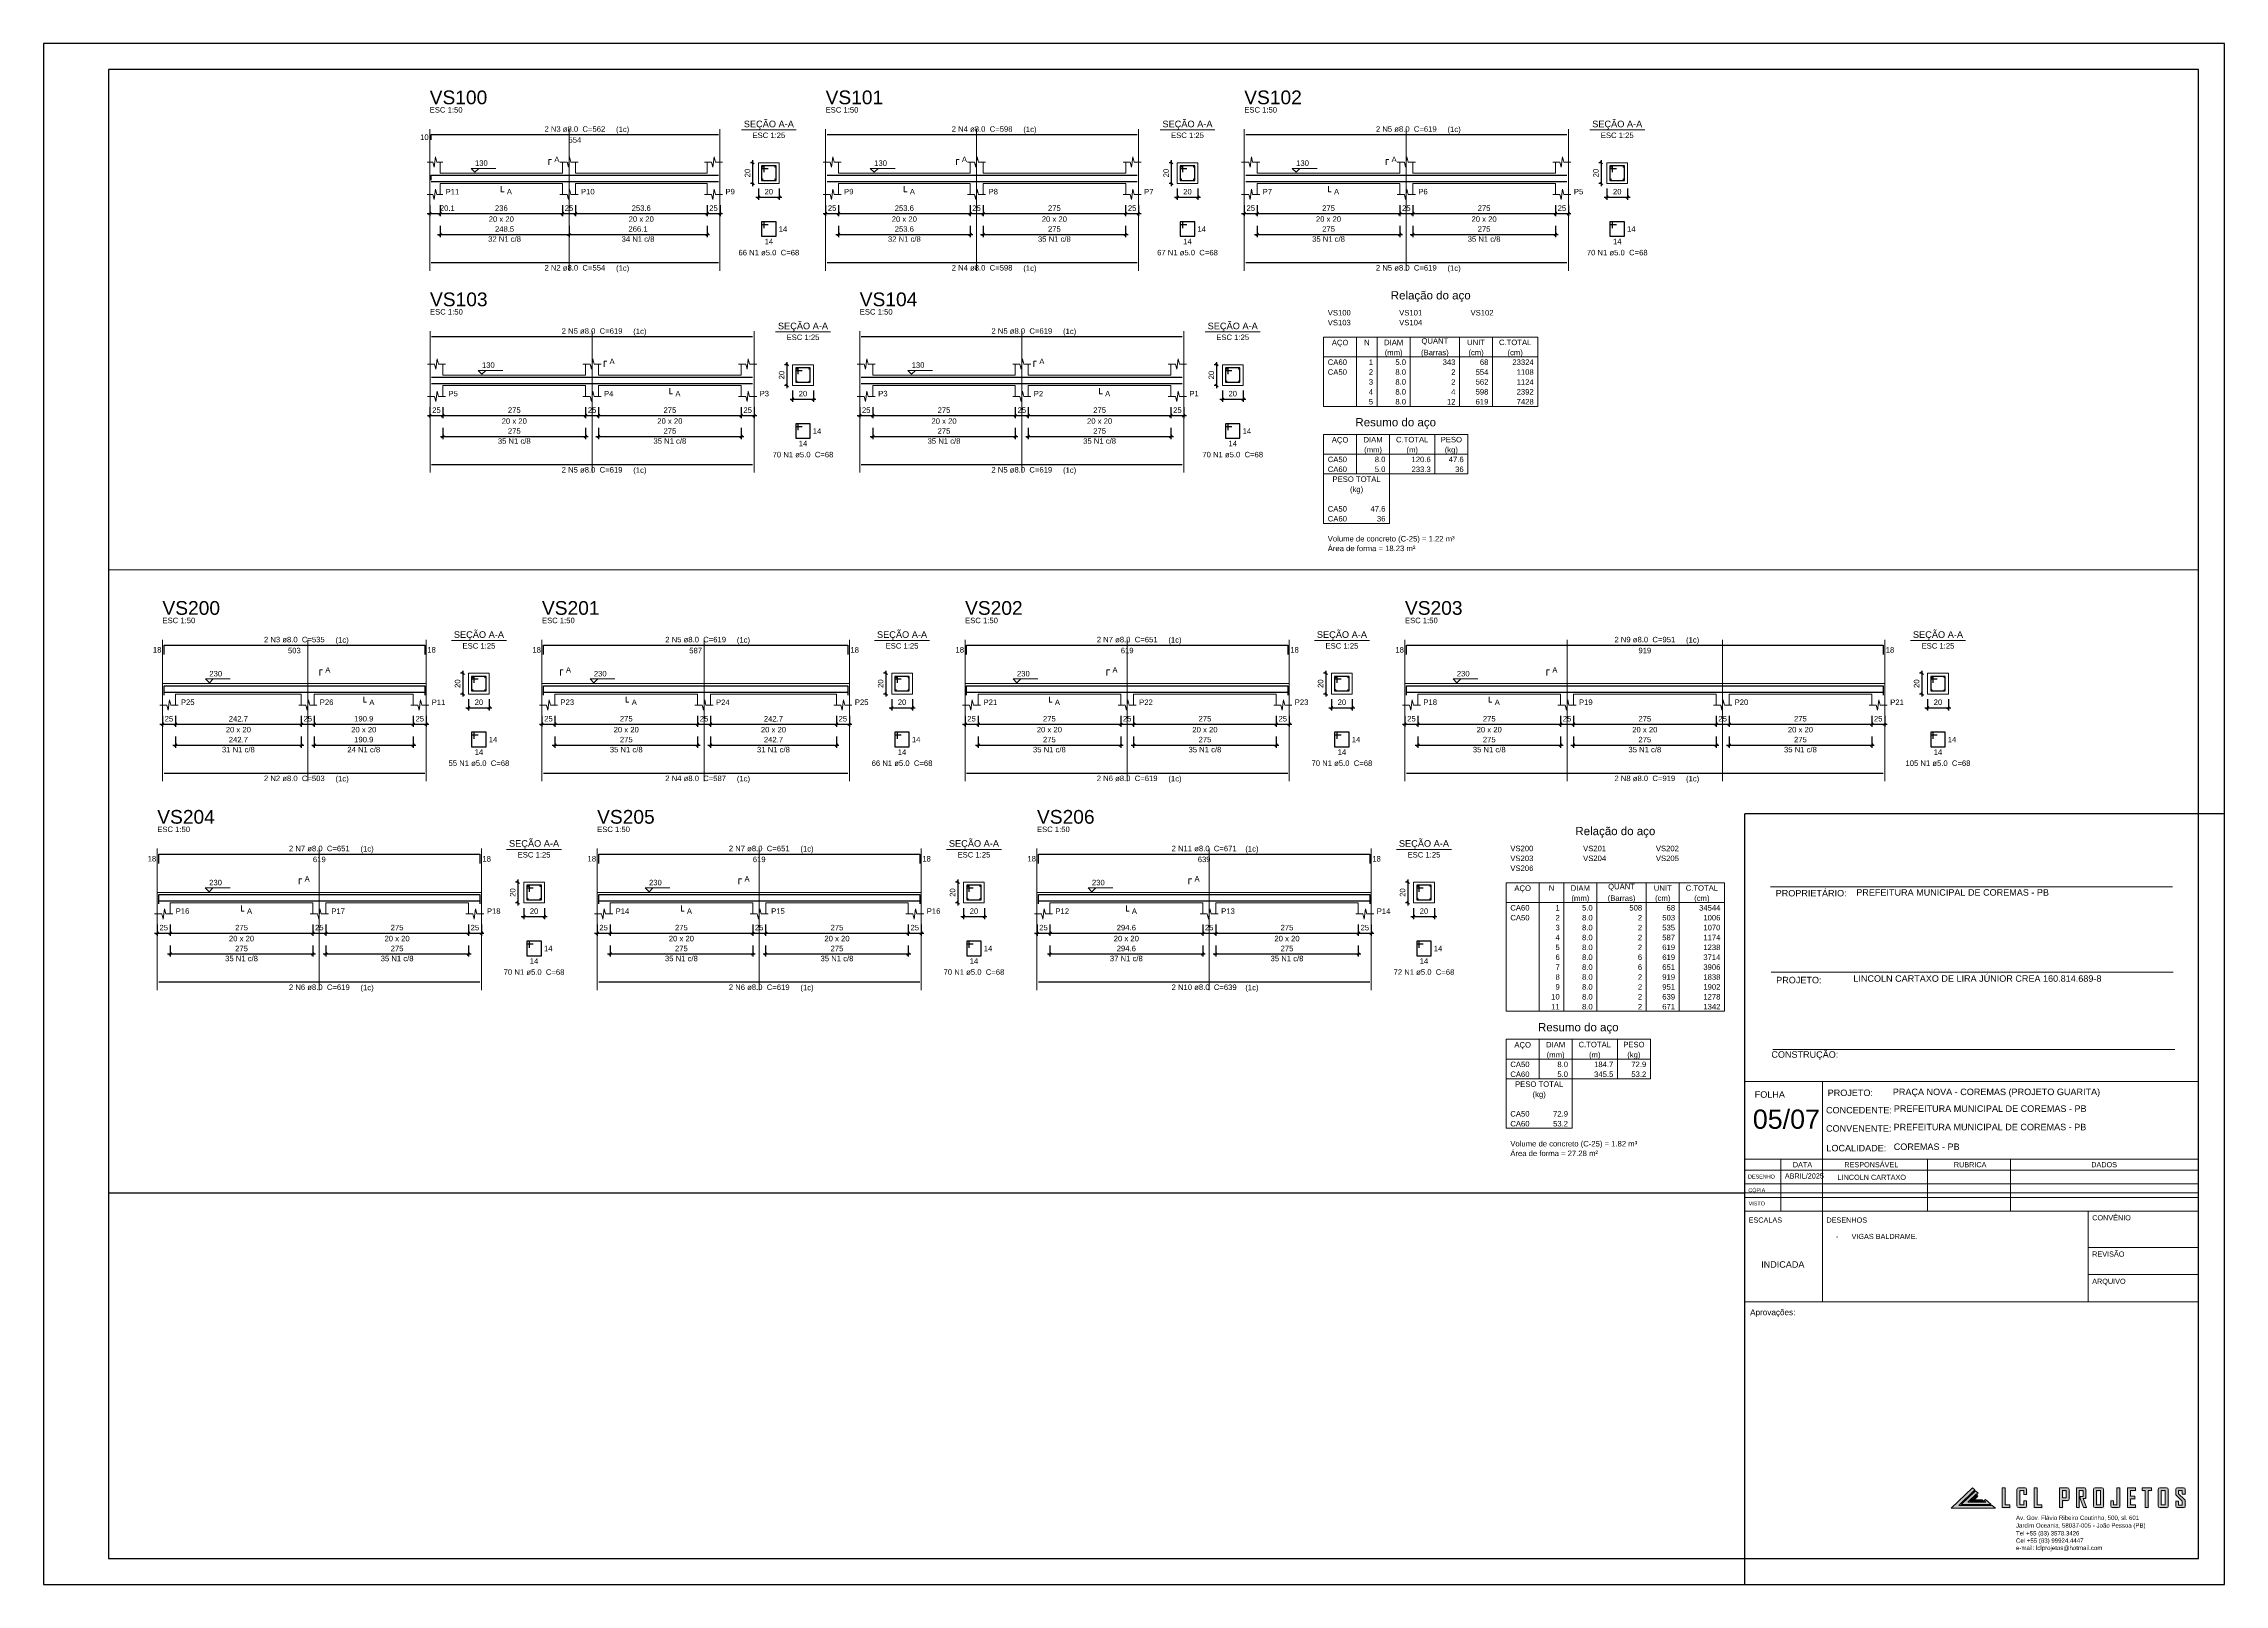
# Paper-space layout 'Layout6' of a CAD drawing. Header units: millimetres. Extents: x 0 to 0.841, y 0 to 0.594.
# The model-space entities are those that its viewports show. They can reach past a viewport. Long polylines and large blocks are cut down to what shows.
import ezdxf

# ---------------------------------------------------------------- set-up
doc = ezdxf.new("R2010")
doc.units = ezdxf.units.MM
doc.linetypes.add('DOT2', pattern=[3.175, 0, -3.175])
for name, color, linetype, lineweight in [('carimbo', 7, 'Continuous', 20), ('DT-Barras na forma', 2, 'Continuous', 30), ('DT-Barras no corte', 5, 'Continuous', 5), ('DT-Barras rebatidas', 2, 'Continuous', 30), ('DT-Cotas', 9, 'Continuous', 5), ('DT-Forma', 5, 'Continuous', 5), ('DT-Pontilhado', 9, 'DOT2', 5), ('DT-Relação do aço', 9, 'Continuous', 5), ('DT-Textos', 7, 'Continuous', 5), ('DT-Título', 3, 'Continuous', 20), ('Frente', 7, 'Continuous', 0), ('LOGO LCL', 8, 'Continuous', 0)]:
    doc.layers.add(name, color=color, linetype=linetype, lineweight=lineweight)
doc.styles.add('Arial', font='arial.ttf')
doc.styles.add('ROMANS', font='romans.shx')
doc.styles.get("Standard").update_dxf_attribs({"font": 'arial.ttf'})
doc.dimstyles.new('UM_25.000000', dxfattribs={"dimtxt": 0.18, "dimasz": 0.1, "dimexe": 0.1, "dimexo": 0.2, "dimgap": 0, "dimtad": 1, "dimtih": 1, "dimtoh": 1, "dimdec": 1, "dimlfac": 25, "dimzin": 0, "dimdsep": 46, "dimtxsty": 'Standard', "dimblk": 'CLOSED', "dimblk1": 'CLOSED', "dimblk2": 'CLOSED', "dimcen": 0.09, "dimdle": 0.1, "dimadec": 1, "dimazin": 2, "dimtfac": 1, "dimtdec": 4, "dimtofl": 0, "dimtmove": 0, "dimatfit": 3, "dimldrblk": 'CLOSED', "dimfxl": 1, "dimtolj": 1, "dimarcsym": 0})
doc.dimstyles.new('UM_50.000000', dxfattribs={"dimtxt": 0.18, "dimasz": 0.1, "dimexe": 0.1, "dimexo": 0.2, "dimgap": 0, "dimtad": 1, "dimtih": 1, "dimtoh": 1, "dimdec": 1, "dimlfac": 50, "dimzin": 0, "dimdsep": 46, "dimtxsty": 'Standard', "dimblk": 'CLOSED', "dimblk1": 'CLOSED', "dimblk2": 'CLOSED', "dimcen": 0.09, "dimdle": 0.1, "dimadec": 1, "dimazin": 2, "dimtfac": 1, "dimtdec": 4, "dimtofl": 0, "dimtmove": 0, "dimatfit": 3, "dimldrblk": 'CLOSED', "dimfxl": 1, "dimtolj": 1, "dimarcsym": 0})

# ---------------------------------------------------------------- blocks, each defined once
blk = doc.blocks.new('_OBLIQUE')
at = {"color": 0, "linetype": 'ByBlock', "lineweight": -2}
blk.add_line((-0.5, -0.5), (0.5, 0.5), dxfattribs=at)
blk = doc.blocks.new('*D511')
at = {"layer": 'Defpoints', "color": 0, "transparency": 16777216}
for p in [(510.393, -48.12), (510.794, -48.12), (510.794, -48.649)]:
    blk.add_point(p, dxfattribs=at)
at = {"layer": 'DT-Cotas', "color": 0, "lineweight": -2, "transparency": 16777216}
for p, q in [((510.293, -48.649), (510.894, -48.649)), ((510.393, -48.32), (510.393, -48.749)), ((510.794, -48.32), (510.794, -48.749))]:
    blk.add_line(p, q, dxfattribs=at)
at = {"layer": 'DT-Cotas', "color": 0, "lineweight": -2, "transparency": 16777216, "xscale": 0.1, "yscale": 0.1, "zscale": 0.1, "rotation": 180}
blk.add_blockref('_OBLIQUE', (510.393, -48.649), dxfattribs=at)
at = {"layer": 'DT-Cotas', "color": 0, "lineweight": -2, "transparency": 16777216, "xscale": 0.1, "yscale": 0.1, "zscale": 0.1}
blk.add_blockref('_OBLIQUE', (510.794, -48.649), dxfattribs=at)
at = {"layer": 'DT-Cotas', "transparency": 16777216, "insert": (511.073, -48.437), "char_height": 0.2118, "attachment_point": 5, "rotation": 0.00573, "style": 'Arial'}
blk.add_mtext('\\A1;20.1', dxfattribs=at)
blk = doc.blocks.new('*D512')
at = {"layer": 'Defpoints', "color": 0, "transparency": 16777216}
for p in [(510.794, -48.12), (515.515, -48.12), (515.515, -48.649)]:
    blk.add_point(p, dxfattribs=at)
at = {"layer": 'DT-Cotas', "color": 0, "lineweight": -2, "transparency": 16777216}
for p, q in [((510.694, -48.649), (515.615, -48.649)), ((510.794, -48.32), (510.794, -48.749)), ((515.515, -48.32), (515.515, -48.749))]:
    blk.add_line(p, q, dxfattribs=at)
at = {"layer": 'DT-Cotas', "color": 0, "lineweight": -2, "transparency": 16777216, "xscale": 0.1, "yscale": 0.1, "zscale": 0.1, "rotation": 180}
blk.add_blockref('_OBLIQUE', (510.794, -48.649), dxfattribs=at)
at = {"layer": 'DT-Cotas', "color": 0, "lineweight": -2, "transparency": 16777216, "xscale": 0.1, "yscale": 0.1, "zscale": 0.1}
blk.add_blockref('_OBLIQUE', (515.515, -48.649), dxfattribs=at)
at = {"layer": 'DT-Cotas', "transparency": 16777216, "insert": (513.155, -48.437), "char_height": 0.2118, "attachment_point": 5, "rotation": 0.00573, "style": 'Arial'}
blk.add_mtext('\\A1;236', dxfattribs=at)
blk = doc.blocks.new('*D513')
at = {"layer": 'Defpoints', "color": 0, "transparency": 16777216}
for p in [(515.515, -48.12), (516.015, -48.12), (516.015, -48.649)]:
    blk.add_point(p, dxfattribs=at)
at = {"layer": 'DT-Cotas', "color": 0, "lineweight": -2, "transparency": 16777216}
for p, q in [((515.415, -48.649), (516.115, -48.649)), ((515.515, -48.32), (515.515, -48.749)), ((516.015, -48.32), (516.015, -48.749))]:
    blk.add_line(p, q, dxfattribs=at)
at = {"layer": 'DT-Cotas', "color": 0, "lineweight": -2, "transparency": 16777216, "xscale": 0.1, "yscale": 0.1, "zscale": 0.1, "rotation": 180}
blk.add_blockref('_OBLIQUE', (515.515, -48.649), dxfattribs=at)
at = {"layer": 'DT-Cotas', "color": 0, "lineweight": -2, "transparency": 16777216, "xscale": 0.1, "yscale": 0.1, "zscale": 0.1}
blk.add_blockref('_OBLIQUE', (516.015, -48.649), dxfattribs=at)
at = {"layer": 'DT-Cotas', "transparency": 16777216, "insert": (515.765, -48.437), "char_height": 0.2118, "attachment_point": 5, "rotation": 0.00573, "style": 'Arial'}
blk.add_mtext('\\A1;25', dxfattribs=at)
blk = doc.blocks.new('*D514')
at = {"layer": 'Defpoints', "color": 0, "transparency": 16777216}
for p in [(516.015, -48.12), (521.088, -48.12), (521.088, -48.649)]:
    blk.add_point(p, dxfattribs=at)
at = {"layer": 'DT-Cotas', "color": 0, "lineweight": -2, "transparency": 16777216}
for p, q in [((515.915, -48.649), (521.188, -48.649)), ((516.015, -48.32), (516.015, -48.749)), ((521.088, -48.32), (521.088, -48.749))]:
    blk.add_line(p, q, dxfattribs=at)
at = {"layer": 'DT-Cotas', "color": 0, "lineweight": -2, "transparency": 16777216, "xscale": 0.1, "yscale": 0.1, "zscale": 0.1, "rotation": 180}
blk.add_blockref('_OBLIQUE', (516.015, -48.649), dxfattribs=at)
at = {"layer": 'DT-Cotas', "color": 0, "lineweight": -2, "transparency": 16777216, "xscale": 0.1, "yscale": 0.1, "zscale": 0.1}
blk.add_blockref('_OBLIQUE', (521.088, -48.649), dxfattribs=at)
at = {"layer": 'DT-Cotas', "transparency": 16777216, "insert": (518.551, -48.437), "char_height": 0.2118, "attachment_point": 5, "rotation": 0.00573, "style": 'Arial'}
blk.add_mtext('\\A1;253.6', dxfattribs=at)
blk = doc.blocks.new('*D515')
at = {"layer": 'Defpoints', "color": 0, "transparency": 16777216}
for p in [(521.088, -48.12), (521.588, -48.12), (521.588, -48.649)]:
    blk.add_point(p, dxfattribs=at)
at = {"layer": 'DT-Cotas', "color": 0, "lineweight": -2, "transparency": 16777216}
for p, q in [((520.988, -48.649), (521.688, -48.649)), ((521.088, -48.32), (521.088, -48.749)), ((521.588, -48.32), (521.588, -48.749))]:
    blk.add_line(p, q, dxfattribs=at)
at = {"layer": 'DT-Cotas', "color": 0, "lineweight": -2, "transparency": 16777216, "xscale": 0.1, "yscale": 0.1, "zscale": 0.1, "rotation": 180}
blk.add_blockref('_OBLIQUE', (521.088, -48.649), dxfattribs=at)
at = {"layer": 'DT-Cotas', "color": 0, "lineweight": -2, "transparency": 16777216, "xscale": 0.1, "yscale": 0.1, "zscale": 0.1}
blk.add_blockref('_OBLIQUE', (521.588, -48.649), dxfattribs=at)
at = {"layer": 'DT-Cotas', "transparency": 16777216, "insert": (521.338, -48.437), "char_height": 0.2118, "attachment_point": 5, "rotation": 0.00573, "style": 'Arial'}
blk.add_mtext('\\A1;25', dxfattribs=at)
blk = doc.blocks.new('*D516')
at = {"layer": 'Defpoints', "color": 0, "transparency": 16777216}
for p in [(522.86, -46.684), (523.072, -46.684), (523.072, -47.484)]:
    blk.add_point(p, dxfattribs=at)
at = {"layer": 'DT-Cotas', "color": 0, "lineweight": -2, "transparency": 16777216}
for p, q in [((522.872, -46.684), (522.76, -46.684)), ((522.86, -47.584), (522.86, -46.584)), ((522.872, -47.484), (522.76, -47.484))]:
    blk.add_line(p, q, dxfattribs=at)
at = {"layer": 'DT-Cotas', "color": 0, "lineweight": -2, "transparency": 16777216, "xscale": 0.1, "yscale": 0.1, "zscale": 0.1}
for p, rotation in [((522.86, -46.684), 90), ((522.86, -47.484), 270)]:
    blk.add_blockref('_OBLIQUE', p, dxfattribs=dict(at, rotation=rotation))
at = {"layer": 'DT-Cotas', "transparency": 16777216, "insert": (522.648, -47.084), "char_height": 0.2118, "attachment_point": 5, "rotation": 90, "style": 'Arial'}
blk.add_mtext('\\A1;20', dxfattribs=at)
blk = doc.blocks.new('*D517')
at = {"layer": 'Defpoints', "color": 0, "transparency": 16777216}
for p in [(523.072, -47.484), (523.872, -47.484), (523.872, -48.014)]:
    blk.add_point(p, dxfattribs=at)
at = {"layer": 'DT-Cotas', "color": 0, "lineweight": -2, "transparency": 16777216}
for p, q in [((523.072, -47.684), (523.072, -48.114)), ((523.872, -47.684), (523.872, -48.114)), ((522.972, -48.014), (523.972, -48.014))]:
    blk.add_line(p, q, dxfattribs=at)
at = {"layer": 'DT-Cotas', "color": 0, "lineweight": -2, "transparency": 16777216, "xscale": 0.1, "yscale": 0.1, "zscale": 0.1, "rotation": 180}
blk.add_blockref('_OBLIQUE', (523.072, -48.014), dxfattribs=at)
at = {"layer": 'DT-Cotas', "color": 0, "lineweight": -2, "transparency": 16777216, "xscale": 0.1, "yscale": 0.1, "zscale": 0.1}
blk.add_blockref('_OBLIQUE', (523.872, -48.014), dxfattribs=at)
at = {"layer": 'DT-Cotas', "transparency": 16777216, "insert": (523.472, -47.802), "char_height": 0.2118, "attachment_point": 5, "rotation": 0.00573, "style": 'Arial'}
blk.add_mtext('\\A1;20', dxfattribs=at)
blk = doc.blocks.new('*D518')
at = {"layer": 'Defpoints', "color": 0, "transparency": 16777216}
for p in [(510.794, -48.924), (515.765, -48.924), (515.765, -49.454)]:
    blk.add_point(p, dxfattribs=at)
at = {"layer": 'DT-Cotas', "color": 0, "lineweight": -2, "transparency": 16777216}
for p, q in [((510.694, -49.454), (515.865, -49.454)), ((510.794, -49.124), (510.794, -49.554)), ((515.765, -49.124), (515.765, -49.554))]:
    blk.add_line(p, q, dxfattribs=at)
at = {"layer": 'DT-Cotas', "color": 0, "lineweight": -2, "transparency": 16777216, "xscale": 0.1, "yscale": 0.1, "zscale": 0.1, "rotation": 180}
blk.add_blockref('_OBLIQUE', (510.794, -49.454), dxfattribs=at)
at = {"layer": 'DT-Cotas', "color": 0, "lineweight": -2, "transparency": 16777216, "xscale": 0.1, "yscale": 0.1, "zscale": 0.1}
blk.add_blockref('_OBLIQUE', (515.765, -49.454), dxfattribs=at)
at = {"layer": 'DT-Cotas', "transparency": 16777216, "insert": (513.28, -49.242), "char_height": 0.2118, "attachment_point": 5, "rotation": 0.00573, "style": 'Arial'}
blk.add_mtext('\\A1;248.5', dxfattribs=at)
blk = doc.blocks.new('*D519')
at = {"layer": 'Defpoints', "color": 0, "transparency": 16777216}
for p in [(515.765, -48.924), (521.088, -48.924), (521.088, -49.454)]:
    blk.add_point(p, dxfattribs=at)
at = {"layer": 'DT-Cotas', "color": 0, "lineweight": -2, "transparency": 16777216}
for p, q in [((515.665, -49.454), (521.188, -49.454)), ((515.765, -49.124), (515.765, -49.554)), ((521.088, -49.124), (521.088, -49.554))]:
    blk.add_line(p, q, dxfattribs=at)
at = {"layer": 'DT-Cotas', "color": 0, "lineweight": -2, "transparency": 16777216, "xscale": 0.1, "yscale": 0.1, "zscale": 0.1, "rotation": 180}
blk.add_blockref('_OBLIQUE', (515.765, -49.454), dxfattribs=at)
at = {"layer": 'DT-Cotas', "color": 0, "lineweight": -2, "transparency": 16777216, "xscale": 0.1, "yscale": 0.1, "zscale": 0.1}
blk.add_blockref('_OBLIQUE', (521.088, -49.454), dxfattribs=at)
at = {"layer": 'DT-Cotas', "transparency": 16777216, "insert": (518.426, -49.242), "char_height": 0.2118, "attachment_point": 5, "rotation": 0.00573, "style": 'Arial'}
blk.add_mtext('\\A1;266.1', dxfattribs=at)
blk = doc.blocks.new('*D538')
at = {"layer": 'Defpoints', "color": 0, "transparency": 16777216}
for p in [(525.66, -48.12), (526.16, -48.12), (526.16, -48.649)]:
    blk.add_point(p, dxfattribs=at)
at = {"layer": 'DT-Cotas', "color": 0, "lineweight": -2, "transparency": 16777216}
for p, q in [((525.56, -48.649), (526.26, -48.649)), ((525.66, -48.32), (525.66, -48.749)), ((526.16, -48.32), (526.16, -48.749))]:
    blk.add_line(p, q, dxfattribs=at)
at = {"layer": 'DT-Cotas', "color": 0, "lineweight": -2, "transparency": 16777216, "xscale": 0.1, "yscale": 0.1, "zscale": 0.1, "rotation": 180}
blk.add_blockref('_OBLIQUE', (525.66, -48.649), dxfattribs=at)
at = {"layer": 'DT-Cotas', "color": 0, "lineweight": -2, "transparency": 16777216, "xscale": 0.1, "yscale": 0.1, "zscale": 0.1}
blk.add_blockref('_OBLIQUE', (526.16, -48.649), dxfattribs=at)
at = {"layer": 'DT-Cotas', "transparency": 16777216, "insert": (525.91, -48.437), "char_height": 0.2118, "attachment_point": 5, "rotation": 0.00573, "style": 'Arial'}
blk.add_mtext('\\A1;25', dxfattribs=at)
blk = doc.blocks.new('*D539')
at = {"layer": 'Defpoints', "color": 0, "transparency": 16777216}
for p in [(526.16, -48.12), (531.232, -48.12), (531.232, -48.649)]:
    blk.add_point(p, dxfattribs=at)
at = {"layer": 'DT-Cotas', "color": 0, "lineweight": -2, "transparency": 16777216}
for p, q in [((526.06, -48.649), (531.332, -48.649)), ((526.16, -48.32), (526.16, -48.749)), ((531.232, -48.32), (531.232, -48.749))]:
    blk.add_line(p, q, dxfattribs=at)
at = {"layer": 'DT-Cotas', "color": 0, "lineweight": -2, "transparency": 16777216, "xscale": 0.1, "yscale": 0.1, "zscale": 0.1, "rotation": 180}
blk.add_blockref('_OBLIQUE', (526.16, -48.649), dxfattribs=at)
at = {"layer": 'DT-Cotas', "color": 0, "lineweight": -2, "transparency": 16777216, "xscale": 0.1, "yscale": 0.1, "zscale": 0.1}
blk.add_blockref('_OBLIQUE', (531.232, -48.649), dxfattribs=at)
at = {"layer": 'DT-Cotas', "transparency": 16777216, "insert": (528.696, -48.437), "char_height": 0.2118, "attachment_point": 5, "rotation": 0.00573, "style": 'Arial'}
blk.add_mtext('\\A1;253.6', dxfattribs=at)
blk = doc.blocks.new('*D540')
at = {"layer": 'Defpoints', "color": 0, "transparency": 16777216}
for p in [(531.232, -48.12), (531.732, -48.12), (531.732, -48.649)]:
    blk.add_point(p, dxfattribs=at)
at = {"layer": 'DT-Cotas', "color": 0, "lineweight": -2, "transparency": 16777216}
for p, q in [((531.132, -48.649), (531.832, -48.649)), ((531.232, -48.32), (531.232, -48.749)), ((531.732, -48.32), (531.732, -48.749))]:
    blk.add_line(p, q, dxfattribs=at)
at = {"layer": 'DT-Cotas', "color": 0, "lineweight": -2, "transparency": 16777216, "xscale": 0.1, "yscale": 0.1, "zscale": 0.1, "rotation": 180}
blk.add_blockref('_OBLIQUE', (531.232, -48.649), dxfattribs=at)
at = {"layer": 'DT-Cotas', "color": 0, "lineweight": -2, "transparency": 16777216, "xscale": 0.1, "yscale": 0.1, "zscale": 0.1}
blk.add_blockref('_OBLIQUE', (531.732, -48.649), dxfattribs=at)
at = {"layer": 'DT-Cotas', "transparency": 16777216, "insert": (531.482, -48.437), "char_height": 0.2118, "attachment_point": 5, "rotation": 0.00573, "style": 'Arial'}
blk.add_mtext('\\A1;25', dxfattribs=at)
blk = doc.blocks.new('*D541')
at = {"layer": 'Defpoints', "color": 0, "transparency": 16777216}
for p in [(531.732, -48.12), (537.232, -48.12), (537.232, -48.649)]:
    blk.add_point(p, dxfattribs=at)
at = {"layer": 'DT-Cotas', "color": 0, "lineweight": -2, "transparency": 16777216}
for p, q in [((531.632, -48.649), (537.332, -48.649)), ((531.732, -48.32), (531.732, -48.749)), ((537.232, -48.32), (537.232, -48.749))]:
    blk.add_line(p, q, dxfattribs=at)
at = {"layer": 'DT-Cotas', "color": 0, "lineweight": -2, "transparency": 16777216, "xscale": 0.1, "yscale": 0.1, "zscale": 0.1, "rotation": 180}
blk.add_blockref('_OBLIQUE', (531.732, -48.649), dxfattribs=at)
at = {"layer": 'DT-Cotas', "color": 0, "lineweight": -2, "transparency": 16777216, "xscale": 0.1, "yscale": 0.1, "zscale": 0.1}
blk.add_blockref('_OBLIQUE', (537.232, -48.649), dxfattribs=at)
at = {"layer": 'DT-Cotas', "transparency": 16777216, "insert": (534.482, -48.437), "char_height": 0.2118, "attachment_point": 5, "rotation": 0.00573, "style": 'Arial'}
blk.add_mtext('\\A1;275', dxfattribs=at)
blk = doc.blocks.new('*D542')
at = {"layer": 'Defpoints', "color": 0, "transparency": 16777216}
for p in [(537.232, -48.12), (537.732, -48.12), (537.732, -48.649)]:
    blk.add_point(p, dxfattribs=at)
at = {"layer": 'DT-Cotas', "color": 0, "lineweight": -2, "transparency": 16777216}
for p, q in [((537.132, -48.649), (537.832, -48.649)), ((537.232, -48.32), (537.232, -48.749)), ((537.732, -48.32), (537.732, -48.749))]:
    blk.add_line(p, q, dxfattribs=at)
at = {"layer": 'DT-Cotas', "color": 0, "lineweight": -2, "transparency": 16777216, "xscale": 0.1, "yscale": 0.1, "zscale": 0.1, "rotation": 180}
blk.add_blockref('_OBLIQUE', (537.232, -48.649), dxfattribs=at)
at = {"layer": 'DT-Cotas', "color": 0, "lineweight": -2, "transparency": 16777216, "xscale": 0.1, "yscale": 0.1, "zscale": 0.1}
blk.add_blockref('_OBLIQUE', (537.732, -48.649), dxfattribs=at)
at = {"layer": 'DT-Cotas', "transparency": 16777216, "insert": (537.482, -48.437), "char_height": 0.2118, "attachment_point": 5, "rotation": 0.00573, "style": 'Arial'}
blk.add_mtext('\\A1;25', dxfattribs=at)
blk = doc.blocks.new('*D543')
at = {"layer": 'Defpoints', "color": 0, "transparency": 16777216}
for p in [(539.005, -46.684), (539.216, -46.684), (539.216, -47.484)]:
    blk.add_point(p, dxfattribs=at)
at = {"layer": 'DT-Cotas', "color": 0, "lineweight": -2, "transparency": 16777216}
for p, q in [((539.016, -46.684), (538.905, -46.684)), ((539.005, -47.584), (539.005, -46.584)), ((539.016, -47.484), (538.905, -47.484))]:
    blk.add_line(p, q, dxfattribs=at)
at = {"layer": 'DT-Cotas', "color": 0, "lineweight": -2, "transparency": 16777216, "xscale": 0.1, "yscale": 0.1, "zscale": 0.1}
for p, rotation in [((539.005, -46.684), 90), ((539.005, -47.484), 270)]:
    blk.add_blockref('_OBLIQUE', p, dxfattribs=dict(at, rotation=rotation))
at = {"layer": 'DT-Cotas', "transparency": 16777216, "insert": (538.793, -47.084), "char_height": 0.2118, "attachment_point": 5, "rotation": 90, "style": 'Arial'}
blk.add_mtext('\\A1;20', dxfattribs=at)
blk = doc.blocks.new('*D544')
at = {"layer": 'Defpoints', "color": 0, "transparency": 16777216}
for p in [(539.216, -47.484), (540.016, -47.484), (540.016, -48.014)]:
    blk.add_point(p, dxfattribs=at)
at = {"layer": 'DT-Cotas', "color": 0, "lineweight": -2, "transparency": 16777216}
for p, q in [((539.216, -47.684), (539.216, -48.114)), ((540.016, -47.684), (540.016, -48.114)), ((539.116, -48.014), (540.116, -48.014))]:
    blk.add_line(p, q, dxfattribs=at)
at = {"layer": 'DT-Cotas', "color": 0, "lineweight": -2, "transparency": 16777216, "xscale": 0.1, "yscale": 0.1, "zscale": 0.1, "rotation": 180}
blk.add_blockref('_OBLIQUE', (539.216, -48.014), dxfattribs=at)
at = {"layer": 'DT-Cotas', "color": 0, "lineweight": -2, "transparency": 16777216, "xscale": 0.1, "yscale": 0.1, "zscale": 0.1}
blk.add_blockref('_OBLIQUE', (540.016, -48.014), dxfattribs=at)
at = {"layer": 'DT-Cotas', "transparency": 16777216, "insert": (539.616, -47.802), "char_height": 0.2118, "attachment_point": 5, "rotation": 0.00573, "style": 'Arial'}
blk.add_mtext('\\A1;20', dxfattribs=at)
blk = doc.blocks.new('*D545')
at = {"layer": 'Defpoints', "color": 0, "transparency": 16777216}
for p in [(526.16, -48.924), (531.232, -48.924), (531.232, -49.454)]:
    blk.add_point(p, dxfattribs=at)
at = {"layer": 'DT-Cotas', "color": 0, "lineweight": -2, "transparency": 16777216}
for p, q in [((526.06, -49.454), (531.332, -49.454)), ((526.16, -49.124), (526.16, -49.554)), ((531.232, -49.124), (531.232, -49.554))]:
    blk.add_line(p, q, dxfattribs=at)
at = {"layer": 'DT-Cotas', "color": 0, "lineweight": -2, "transparency": 16777216, "xscale": 0.1, "yscale": 0.1, "zscale": 0.1, "rotation": 180}
blk.add_blockref('_OBLIQUE', (526.16, -49.454), dxfattribs=at)
at = {"layer": 'DT-Cotas', "color": 0, "lineweight": -2, "transparency": 16777216, "xscale": 0.1, "yscale": 0.1, "zscale": 0.1}
blk.add_blockref('_OBLIQUE', (531.232, -49.454), dxfattribs=at)
at = {"layer": 'DT-Cotas', "transparency": 16777216, "insert": (528.696, -49.242), "char_height": 0.2118, "attachment_point": 5, "rotation": 0.00573, "style": 'Arial'}
blk.add_mtext('\\A1;253.6', dxfattribs=at)
blk = doc.blocks.new('*D546')
at = {"layer": 'Defpoints', "color": 0, "transparency": 16777216}
for p in [(531.732, -48.924), (537.232, -48.924), (537.232, -49.454)]:
    blk.add_point(p, dxfattribs=at)
at = {"layer": 'DT-Cotas', "color": 0, "lineweight": -2, "transparency": 16777216}
for p, q in [((531.632, -49.454), (537.332, -49.454)), ((531.732, -49.124), (531.732, -49.554)), ((537.232, -49.124), (537.232, -49.554))]:
    blk.add_line(p, q, dxfattribs=at)
at = {"layer": 'DT-Cotas', "color": 0, "lineweight": -2, "transparency": 16777216, "xscale": 0.1, "yscale": 0.1, "zscale": 0.1, "rotation": 180}
blk.add_blockref('_OBLIQUE', (531.732, -49.454), dxfattribs=at)
at = {"layer": 'DT-Cotas', "color": 0, "lineweight": -2, "transparency": 16777216, "xscale": 0.1, "yscale": 0.1, "zscale": 0.1}
blk.add_blockref('_OBLIQUE', (537.232, -49.454), dxfattribs=at)
at = {"layer": 'DT-Cotas', "transparency": 16777216, "insert": (534.482, -49.242), "char_height": 0.2118, "attachment_point": 5, "rotation": 0.00573, "style": 'Arial'}
blk.add_mtext('\\A1;275', dxfattribs=at)
blk = doc.blocks.new('*D520')
at = {"layer": 'Defpoints', "color": 0, "transparency": 16777216}
for p in [(541.805, -48.12), (542.305, -48.12), (542.305, -48.649)]:
    blk.add_point(p, dxfattribs=at)
at = {"layer": 'DT-Cotas', "color": 0, "lineweight": -2, "transparency": 16777216}
for p, q in [((541.705, -48.649), (542.405, -48.649)), ((541.805, -48.32), (541.805, -48.749)), ((542.305, -48.32), (542.305, -48.749))]:
    blk.add_line(p, q, dxfattribs=at)
at = {"layer": 'DT-Cotas', "color": 0, "lineweight": -2, "transparency": 16777216, "xscale": 0.1, "yscale": 0.1, "zscale": 0.1, "rotation": 180}
blk.add_blockref('_OBLIQUE', (541.805, -48.649), dxfattribs=at)
at = {"layer": 'DT-Cotas', "color": 0, "lineweight": -2, "transparency": 16777216, "xscale": 0.1, "yscale": 0.1, "zscale": 0.1}
blk.add_blockref('_OBLIQUE', (542.305, -48.649), dxfattribs=at)
at = {"layer": 'DT-Cotas', "transparency": 16777216, "insert": (542.055, -48.437), "char_height": 0.2118, "attachment_point": 5, "rotation": 0.00573, "style": 'Arial'}
blk.add_mtext('\\A1;25', dxfattribs=at)
blk = doc.blocks.new('*D521')
at = {"layer": 'Defpoints', "color": 0, "transparency": 16777216}
for p in [(542.305, -48.12), (547.805, -48.12), (547.805, -48.649)]:
    blk.add_point(p, dxfattribs=at)
at = {"layer": 'DT-Cotas', "color": 0, "lineweight": -2, "transparency": 16777216}
for p, q in [((542.205, -48.649), (547.905, -48.649)), ((542.305, -48.32), (542.305, -48.749)), ((547.805, -48.32), (547.805, -48.749))]:
    blk.add_line(p, q, dxfattribs=at)
at = {"layer": 'DT-Cotas', "color": 0, "lineweight": -2, "transparency": 16777216, "xscale": 0.1, "yscale": 0.1, "zscale": 0.1, "rotation": 180}
blk.add_blockref('_OBLIQUE', (542.305, -48.649), dxfattribs=at)
at = {"layer": 'DT-Cotas', "color": 0, "lineweight": -2, "transparency": 16777216, "xscale": 0.1, "yscale": 0.1, "zscale": 0.1}
blk.add_blockref('_OBLIQUE', (547.805, -48.649), dxfattribs=at)
at = {"layer": 'DT-Cotas', "transparency": 16777216, "insert": (545.055, -48.437), "char_height": 0.2118, "attachment_point": 5, "rotation": 0.00573, "style": 'Arial'}
blk.add_mtext('\\A1;275', dxfattribs=at)
blk = doc.blocks.new('*D522')
at = {"layer": 'Defpoints', "color": 0, "transparency": 16777216}
for p in [(547.805, -48.12), (548.305, -48.12), (548.305, -48.649)]:
    blk.add_point(p, dxfattribs=at)
at = {"layer": 'DT-Cotas', "color": 0, "lineweight": -2, "transparency": 16777216}
for p, q in [((547.705, -48.649), (548.405, -48.649)), ((547.805, -48.32), (547.805, -48.749)), ((548.305, -48.32), (548.305, -48.749))]:
    blk.add_line(p, q, dxfattribs=at)
at = {"layer": 'DT-Cotas', "color": 0, "lineweight": -2, "transparency": 16777216, "xscale": 0.1, "yscale": 0.1, "zscale": 0.1, "rotation": 180}
blk.add_blockref('_OBLIQUE', (547.805, -48.649), dxfattribs=at)
at = {"layer": 'DT-Cotas', "color": 0, "lineweight": -2, "transparency": 16777216, "xscale": 0.1, "yscale": 0.1, "zscale": 0.1}
blk.add_blockref('_OBLIQUE', (548.305, -48.649), dxfattribs=at)
at = {"layer": 'DT-Cotas', "transparency": 16777216, "insert": (548.055, -48.437), "char_height": 0.2118, "attachment_point": 5, "rotation": 0.00573, "style": 'Arial'}
blk.add_mtext('\\A1;25', dxfattribs=at)
blk = doc.blocks.new('*D523')
at = {"layer": 'Defpoints', "color": 0, "transparency": 16777216}
for p in [(548.305, -48.12), (553.805, -48.12), (553.805, -48.649)]:
    blk.add_point(p, dxfattribs=at)
at = {"layer": 'DT-Cotas', "color": 0, "lineweight": -2, "transparency": 16777216}
for p, q in [((548.205, -48.649), (553.905, -48.649)), ((548.305, -48.32), (548.305, -48.749)), ((553.805, -48.32), (553.805, -48.749))]:
    blk.add_line(p, q, dxfattribs=at)
at = {"layer": 'DT-Cotas', "color": 0, "lineweight": -2, "transparency": 16777216, "xscale": 0.1, "yscale": 0.1, "zscale": 0.1, "rotation": 180}
blk.add_blockref('_OBLIQUE', (548.305, -48.649), dxfattribs=at)
at = {"layer": 'DT-Cotas', "color": 0, "lineweight": -2, "transparency": 16777216, "xscale": 0.1, "yscale": 0.1, "zscale": 0.1}
blk.add_blockref('_OBLIQUE', (553.805, -48.649), dxfattribs=at)
at = {"layer": 'DT-Cotas', "transparency": 16777216, "insert": (551.055, -48.437), "char_height": 0.2118, "attachment_point": 5, "rotation": 0.00573, "style": 'Arial'}
blk.add_mtext('\\A1;275', dxfattribs=at)
blk = doc.blocks.new('*D524')
at = {"layer": 'Defpoints', "color": 0, "transparency": 16777216}
for p in [(553.805, -48.12), (554.305, -48.12), (554.305, -48.649)]:
    blk.add_point(p, dxfattribs=at)
at = {"layer": 'DT-Cotas', "color": 0, "lineweight": -2, "transparency": 16777216}
for p, q in [((553.705, -48.649), (554.405, -48.649)), ((553.805, -48.32), (553.805, -48.749)), ((554.305, -48.32), (554.305, -48.749))]:
    blk.add_line(p, q, dxfattribs=at)
at = {"layer": 'DT-Cotas', "color": 0, "lineweight": -2, "transparency": 16777216, "xscale": 0.1, "yscale": 0.1, "zscale": 0.1, "rotation": 180}
blk.add_blockref('_OBLIQUE', (553.805, -48.649), dxfattribs=at)
at = {"layer": 'DT-Cotas', "color": 0, "lineweight": -2, "transparency": 16777216, "xscale": 0.1, "yscale": 0.1, "zscale": 0.1}
blk.add_blockref('_OBLIQUE', (554.305, -48.649), dxfattribs=at)
at = {"layer": 'DT-Cotas', "transparency": 16777216, "insert": (554.055, -48.437), "char_height": 0.2118, "attachment_point": 5, "rotation": 0.00573, "style": 'Arial'}
blk.add_mtext('\\A1;25', dxfattribs=at)
blk = doc.blocks.new('*D525')
at = {"layer": 'Defpoints', "color": 0, "transparency": 16777216}
for p in [(555.577, -46.684), (555.789, -46.684), (555.789, -47.484)]:
    blk.add_point(p, dxfattribs=at)
at = {"layer": 'DT-Cotas', "color": 0, "lineweight": -2, "transparency": 16777216}
for p, q in [((555.589, -46.684), (555.477, -46.684)), ((555.577, -47.584), (555.577, -46.584)), ((555.589, -47.484), (555.477, -47.484))]:
    blk.add_line(p, q, dxfattribs=at)
at = {"layer": 'DT-Cotas', "color": 0, "lineweight": -2, "transparency": 16777216, "xscale": 0.1, "yscale": 0.1, "zscale": 0.1}
for p, rotation in [((555.577, -46.684), 90), ((555.577, -47.484), 270)]:
    blk.add_blockref('_OBLIQUE', p, dxfattribs=dict(at, rotation=rotation))
at = {"layer": 'DT-Cotas', "transparency": 16777216, "insert": (555.365, -47.084), "char_height": 0.2118, "attachment_point": 5, "rotation": 90, "style": 'Arial'}
blk.add_mtext('\\A1;20', dxfattribs=at)
blk = doc.blocks.new('*D526')
at = {"layer": 'Defpoints', "color": 0, "transparency": 16777216}
for p in [(555.789, -47.484), (556.589, -47.484), (556.589, -48.014)]:
    blk.add_point(p, dxfattribs=at)
at = {"layer": 'DT-Cotas', "color": 0, "lineweight": -2, "transparency": 16777216}
for p, q in [((555.789, -47.684), (555.789, -48.114)), ((556.589, -47.684), (556.589, -48.114)), ((555.689, -48.014), (556.689, -48.014))]:
    blk.add_line(p, q, dxfattribs=at)
at = {"layer": 'DT-Cotas', "color": 0, "lineweight": -2, "transparency": 16777216, "xscale": 0.1, "yscale": 0.1, "zscale": 0.1, "rotation": 180}
blk.add_blockref('_OBLIQUE', (555.789, -48.014), dxfattribs=at)
at = {"layer": 'DT-Cotas', "color": 0, "lineweight": -2, "transparency": 16777216, "xscale": 0.1, "yscale": 0.1, "zscale": 0.1}
blk.add_blockref('_OBLIQUE', (556.589, -48.014), dxfattribs=at)
at = {"layer": 'DT-Cotas', "transparency": 16777216, "insert": (556.189, -47.802), "char_height": 0.2118, "attachment_point": 5, "rotation": 0.00573, "style": 'Arial'}
blk.add_mtext('\\A1;20', dxfattribs=at)
blk = doc.blocks.new('*D527')
at = {"layer": 'Defpoints', "color": 0, "transparency": 16777216}
for p in [(542.305, -48.924), (547.805, -48.924), (547.805, -49.454)]:
    blk.add_point(p, dxfattribs=at)
at = {"layer": 'DT-Cotas', "color": 0, "lineweight": -2, "transparency": 16777216}
for p, q in [((542.205, -49.454), (547.905, -49.454)), ((542.305, -49.124), (542.305, -49.554)), ((547.805, -49.124), (547.805, -49.554))]:
    blk.add_line(p, q, dxfattribs=at)
at = {"layer": 'DT-Cotas', "color": 0, "lineweight": -2, "transparency": 16777216, "xscale": 0.1, "yscale": 0.1, "zscale": 0.1, "rotation": 180}
blk.add_blockref('_OBLIQUE', (542.305, -49.454), dxfattribs=at)
at = {"layer": 'DT-Cotas', "color": 0, "lineweight": -2, "transparency": 16777216, "xscale": 0.1, "yscale": 0.1, "zscale": 0.1}
blk.add_blockref('_OBLIQUE', (547.805, -49.454), dxfattribs=at)
at = {"layer": 'DT-Cotas', "transparency": 16777216, "insert": (545.055, -49.242), "char_height": 0.2118, "attachment_point": 5, "rotation": 0.00573, "style": 'Arial'}
blk.add_mtext('\\A1;275', dxfattribs=at)
blk = doc.blocks.new('*D528')
at = {"layer": 'Defpoints', "color": 0, "transparency": 16777216}
for p in [(548.305, -48.924), (553.805, -48.924), (553.805, -49.454)]:
    blk.add_point(p, dxfattribs=at)
at = {"layer": 'DT-Cotas', "color": 0, "lineweight": -2, "transparency": 16777216}
for p, q in [((548.205, -49.454), (553.905, -49.454)), ((548.305, -49.124), (548.305, -49.554)), ((553.805, -49.124), (553.805, -49.554))]:
    blk.add_line(p, q, dxfattribs=at)
at = {"layer": 'DT-Cotas', "color": 0, "lineweight": -2, "transparency": 16777216, "xscale": 0.1, "yscale": 0.1, "zscale": 0.1, "rotation": 180}
blk.add_blockref('_OBLIQUE', (548.305, -49.454), dxfattribs=at)
at = {"layer": 'DT-Cotas', "color": 0, "lineweight": -2, "transparency": 16777216, "xscale": 0.1, "yscale": 0.1, "zscale": 0.1}
blk.add_blockref('_OBLIQUE', (553.805, -49.454), dxfattribs=at)
at = {"layer": 'DT-Cotas', "transparency": 16777216, "insert": (551.055, -49.242), "char_height": 0.2118, "attachment_point": 5, "rotation": 0.00573, "style": 'Arial'}
blk.add_mtext('\\A1;275', dxfattribs=at)
blk = doc.blocks.new('*D502')
at = {"layer": 'Defpoints', "color": 0, "transparency": 16777216}
for p in [(510.404, -55.907), (510.904, -55.907), (510.904, -56.436)]:
    blk.add_point(p, dxfattribs=at)
at = {"layer": 'DT-Cotas', "color": 0, "lineweight": -2, "transparency": 16777216}
for p, q in [((510.404, -56.107), (510.404, -56.536)), ((510.904, -56.107), (510.904, -56.536)), ((510.304, -56.436), (511.004, -56.436))]:
    blk.add_line(p, q, dxfattribs=at)
at = {"layer": 'DT-Cotas', "color": 0, "lineweight": -2, "transparency": 16777216, "xscale": 0.1, "yscale": 0.1, "zscale": 0.1, "rotation": 180}
blk.add_blockref('_OBLIQUE', (510.404, -56.436), dxfattribs=at)
at = {"layer": 'DT-Cotas', "color": 0, "lineweight": -2, "transparency": 16777216, "xscale": 0.1, "yscale": 0.1, "zscale": 0.1}
blk.add_blockref('_OBLIQUE', (510.904, -56.436), dxfattribs=at)
at = {"layer": 'DT-Cotas', "transparency": 16777216, "insert": (510.654, -56.225), "char_height": 0.2118, "attachment_point": 5, "rotation": 0.00573, "style": 'Arial'}
blk.add_mtext('\\A1;25', dxfattribs=at)
blk = doc.blocks.new('*D503')
at = {"layer": 'Defpoints', "color": 0, "transparency": 16777216}
for p in [(510.904, -55.907), (516.404, -55.907), (516.404, -56.436)]:
    blk.add_point(p, dxfattribs=at)
at = {"layer": 'DT-Cotas', "color": 0, "lineweight": -2, "transparency": 16777216}
for p, q in [((510.904, -56.107), (510.904, -56.536)), ((516.404, -56.107), (516.404, -56.536)), ((510.804, -56.436), (516.504, -56.436))]:
    blk.add_line(p, q, dxfattribs=at)
at = {"layer": 'DT-Cotas', "color": 0, "lineweight": -2, "transparency": 16777216, "xscale": 0.1, "yscale": 0.1, "zscale": 0.1, "rotation": 180}
blk.add_blockref('_OBLIQUE', (510.904, -56.436), dxfattribs=at)
at = {"layer": 'DT-Cotas', "color": 0, "lineweight": -2, "transparency": 16777216, "xscale": 0.1, "yscale": 0.1, "zscale": 0.1}
blk.add_blockref('_OBLIQUE', (516.404, -56.436), dxfattribs=at)
at = {"layer": 'DT-Cotas', "transparency": 16777216, "insert": (513.654, -56.225), "char_height": 0.2118, "attachment_point": 5, "rotation": 0.00573, "style": 'Arial'}
blk.add_mtext('\\A1;275', dxfattribs=at)
blk = doc.blocks.new('*D504')
at = {"layer": 'Defpoints', "color": 0, "transparency": 16777216}
for p in [(516.404, -55.907), (516.904, -55.907), (516.904, -56.436)]:
    blk.add_point(p, dxfattribs=at)
at = {"layer": 'DT-Cotas', "color": 0, "lineweight": -2, "transparency": 16777216}
for p, q in [((516.404, -56.107), (516.404, -56.536)), ((516.904, -56.107), (516.904, -56.536)), ((516.304, -56.436), (517.004, -56.436))]:
    blk.add_line(p, q, dxfattribs=at)
at = {"layer": 'DT-Cotas', "color": 0, "lineweight": -2, "transparency": 16777216, "xscale": 0.1, "yscale": 0.1, "zscale": 0.1, "rotation": 180}
blk.add_blockref('_OBLIQUE', (516.404, -56.436), dxfattribs=at)
at = {"layer": 'DT-Cotas', "color": 0, "lineweight": -2, "transparency": 16777216, "xscale": 0.1, "yscale": 0.1, "zscale": 0.1}
blk.add_blockref('_OBLIQUE', (516.904, -56.436), dxfattribs=at)
at = {"layer": 'DT-Cotas', "transparency": 16777216, "insert": (516.654, -56.225), "char_height": 0.2118, "attachment_point": 5, "rotation": 0.00573, "style": 'Arial'}
blk.add_mtext('\\A1;25', dxfattribs=at)
blk = doc.blocks.new('*D505')
at = {"layer": 'Defpoints', "color": 0, "transparency": 16777216}
for p in [(516.904, -55.907), (522.405, -55.907), (522.405, -56.436)]:
    blk.add_point(p, dxfattribs=at)
at = {"layer": 'DT-Cotas', "color": 0, "lineweight": -2, "transparency": 16777216}
for p, q in [((516.904, -56.107), (516.904, -56.536)), ((522.405, -56.107), (522.405, -56.536)), ((516.804, -56.436), (522.505, -56.436))]:
    blk.add_line(p, q, dxfattribs=at)
at = {"layer": 'DT-Cotas', "color": 0, "lineweight": -2, "transparency": 16777216, "xscale": 0.1, "yscale": 0.1, "zscale": 0.1, "rotation": 180}
blk.add_blockref('_OBLIQUE', (516.904, -56.436), dxfattribs=at)
at = {"layer": 'DT-Cotas', "color": 0, "lineweight": -2, "transparency": 16777216, "xscale": 0.1, "yscale": 0.1, "zscale": 0.1}
blk.add_blockref('_OBLIQUE', (522.405, -56.436), dxfattribs=at)
at = {"layer": 'DT-Cotas', "transparency": 16777216, "insert": (519.655, -56.225), "char_height": 0.2118, "attachment_point": 5, "rotation": 0.00573, "style": 'Arial'}
blk.add_mtext('\\A1;275', dxfattribs=at)
blk = doc.blocks.new('*D506')
at = {"layer": 'Defpoints', "color": 0, "transparency": 16777216}
for p in [(522.405, -55.907), (522.905, -55.907), (522.905, -56.436)]:
    blk.add_point(p, dxfattribs=at)
at = {"layer": 'DT-Cotas', "color": 0, "lineweight": -2, "transparency": 16777216}
for p, q in [((522.405, -56.107), (522.405, -56.536)), ((522.905, -56.107), (522.905, -56.536)), ((522.305, -56.436), (523.005, -56.436))]:
    blk.add_line(p, q, dxfattribs=at)
at = {"layer": 'DT-Cotas', "color": 0, "lineweight": -2, "transparency": 16777216, "xscale": 0.1, "yscale": 0.1, "zscale": 0.1, "rotation": 180}
blk.add_blockref('_OBLIQUE', (522.405, -56.436), dxfattribs=at)
at = {"layer": 'DT-Cotas', "color": 0, "lineweight": -2, "transparency": 16777216, "xscale": 0.1, "yscale": 0.1, "zscale": 0.1}
blk.add_blockref('_OBLIQUE', (522.905, -56.436), dxfattribs=at)
at = {"layer": 'DT-Cotas', "transparency": 16777216, "insert": (522.655, -56.225), "char_height": 0.2118, "attachment_point": 5, "rotation": 0.00573, "style": 'Arial'}
blk.add_mtext('\\A1;25', dxfattribs=at)
blk = doc.blocks.new('*D507')
at = {"layer": 'Defpoints', "color": 0, "transparency": 16777216}
for p in [(524.177, -54.471), (524.388, -54.471), (524.388, -55.271)]:
    blk.add_point(p, dxfattribs=at)
at = {"layer": 'DT-Cotas', "color": 0, "lineweight": -2, "transparency": 16777216}
for p, q in [((524.188, -54.471), (524.077, -54.471)), ((524.177, -55.371), (524.177, -54.371)), ((524.188, -55.271), (524.077, -55.271))]:
    blk.add_line(p, q, dxfattribs=at)
at = {"layer": 'DT-Cotas', "color": 0, "lineweight": -2, "transparency": 16777216, "xscale": 0.1, "yscale": 0.1, "zscale": 0.1}
for p, rotation in [((524.177, -54.471), 90), ((524.177, -55.271), 270)]:
    blk.add_blockref('_OBLIQUE', p, dxfattribs=dict(at, rotation=rotation))
at = {"layer": 'DT-Cotas', "transparency": 16777216, "insert": (523.965, -54.871), "char_height": 0.2118, "attachment_point": 5, "rotation": 90, "style": 'Arial'}
blk.add_mtext('\\A1;20', dxfattribs=at)
blk = doc.blocks.new('*D508')
at = {"layer": 'Defpoints', "color": 0, "transparency": 16777216}
for p in [(524.388, -55.271), (525.188, -55.271), (525.188, -55.801)]:
    blk.add_point(p, dxfattribs=at)
at = {"layer": 'DT-Cotas', "color": 0, "lineweight": -2, "transparency": 16777216}
for p, q in [((524.388, -55.471), (524.388, -55.901)), ((525.188, -55.471), (525.188, -55.901)), ((524.288, -55.801), (525.288, -55.801))]:
    blk.add_line(p, q, dxfattribs=at)
at = {"layer": 'DT-Cotas', "color": 0, "lineweight": -2, "transparency": 16777216, "xscale": 0.1, "yscale": 0.1, "zscale": 0.1, "rotation": 180}
blk.add_blockref('_OBLIQUE', (524.388, -55.801), dxfattribs=at)
at = {"layer": 'DT-Cotas', "color": 0, "lineweight": -2, "transparency": 16777216, "xscale": 0.1, "yscale": 0.1, "zscale": 0.1}
blk.add_blockref('_OBLIQUE', (525.188, -55.801), dxfattribs=at)
at = {"layer": 'DT-Cotas', "transparency": 16777216, "insert": (524.788, -55.589), "char_height": 0.2118, "attachment_point": 5, "rotation": 0.00573, "style": 'Arial'}
blk.add_mtext('\\A1;20', dxfattribs=at)
blk = doc.blocks.new('*D509')
at = {"layer": 'Defpoints', "color": 0, "transparency": 16777216}
for p in [(510.904, -56.712), (516.404, -56.712), (516.404, -57.241)]:
    blk.add_point(p, dxfattribs=at)
at = {"layer": 'DT-Cotas', "color": 0, "lineweight": -2, "transparency": 16777216}
for p, q in [((510.904, -56.912), (510.904, -57.341)), ((516.404, -56.912), (516.404, -57.341)), ((510.804, -57.241), (516.504, -57.241))]:
    blk.add_line(p, q, dxfattribs=at)
at = {"layer": 'DT-Cotas', "color": 0, "lineweight": -2, "transparency": 16777216, "xscale": 0.1, "yscale": 0.1, "zscale": 0.1, "rotation": 180}
blk.add_blockref('_OBLIQUE', (510.904, -57.241), dxfattribs=at)
at = {"layer": 'DT-Cotas', "color": 0, "lineweight": -2, "transparency": 16777216, "xscale": 0.1, "yscale": 0.1, "zscale": 0.1}
blk.add_blockref('_OBLIQUE', (516.404, -57.241), dxfattribs=at)
at = {"layer": 'DT-Cotas', "transparency": 16777216, "insert": (513.654, -57.029), "char_height": 0.2118, "attachment_point": 5, "rotation": 0.00573, "style": 'Arial'}
blk.add_mtext('\\A1;275', dxfattribs=at)
blk = doc.blocks.new('*D510')
at = {"layer": 'Defpoints', "color": 0, "transparency": 16777216}
for p in [(516.904, -56.712), (522.405, -56.712), (522.405, -57.241)]:
    blk.add_point(p, dxfattribs=at)
at = {"layer": 'DT-Cotas', "color": 0, "lineweight": -2, "transparency": 16777216}
for p, q in [((516.904, -56.912), (516.904, -57.341)), ((522.405, -56.912), (522.405, -57.341)), ((516.804, -57.241), (522.505, -57.241))]:
    blk.add_line(p, q, dxfattribs=at)
at = {"layer": 'DT-Cotas', "color": 0, "lineweight": -2, "transparency": 16777216, "xscale": 0.1, "yscale": 0.1, "zscale": 0.1, "rotation": 180}
blk.add_blockref('_OBLIQUE', (516.904, -57.241), dxfattribs=at)
at = {"layer": 'DT-Cotas', "color": 0, "lineweight": -2, "transparency": 16777216, "xscale": 0.1, "yscale": 0.1, "zscale": 0.1}
blk.add_blockref('_OBLIQUE', (522.405, -57.241), dxfattribs=at)
at = {"layer": 'DT-Cotas', "transparency": 16777216, "insert": (519.655, -57.029), "char_height": 0.2118, "attachment_point": 5, "rotation": 0.00573, "style": 'Arial'}
blk.add_mtext('\\A1;275', dxfattribs=at)
blk = doc.blocks.new('*D529')
at = {"layer": 'Defpoints', "color": 0, "transparency": 16777216}
for p in [(526.977, -55.907), (527.477, -55.907), (527.477, -56.436)]:
    blk.add_point(p, dxfattribs=at)
at = {"layer": 'DT-Cotas', "color": 0, "lineweight": -2, "transparency": 16777216}
for p, q in [((526.977, -56.107), (526.977, -56.536)), ((527.477, -56.107), (527.477, -56.536)), ((526.877, -56.436), (527.577, -56.436))]:
    blk.add_line(p, q, dxfattribs=at)
at = {"layer": 'DT-Cotas', "color": 0, "lineweight": -2, "transparency": 16777216, "xscale": 0.1, "yscale": 0.1, "zscale": 0.1, "rotation": 180}
blk.add_blockref('_OBLIQUE', (526.977, -56.436), dxfattribs=at)
at = {"layer": 'DT-Cotas', "color": 0, "lineweight": -2, "transparency": 16777216, "xscale": 0.1, "yscale": 0.1, "zscale": 0.1}
blk.add_blockref('_OBLIQUE', (527.477, -56.436), dxfattribs=at)
at = {"layer": 'DT-Cotas', "transparency": 16777216, "insert": (527.227, -56.225), "char_height": 0.2118, "attachment_point": 5, "rotation": 0.00573, "style": 'Arial'}
blk.add_mtext('\\A1;25', dxfattribs=at)
blk = doc.blocks.new('*D530')
at = {"layer": 'Defpoints', "color": 0, "transparency": 16777216}
for p in [(527.477, -55.907), (532.977, -55.907), (532.977, -56.436)]:
    blk.add_point(p, dxfattribs=at)
at = {"layer": 'DT-Cotas', "color": 0, "lineweight": -2, "transparency": 16777216}
for p, q in [((527.477, -56.107), (527.477, -56.536)), ((532.977, -56.107), (532.977, -56.536)), ((527.377, -56.436), (533.077, -56.436))]:
    blk.add_line(p, q, dxfattribs=at)
at = {"layer": 'DT-Cotas', "color": 0, "lineweight": -2, "transparency": 16777216, "xscale": 0.1, "yscale": 0.1, "zscale": 0.1, "rotation": 180}
blk.add_blockref('_OBLIQUE', (527.477, -56.436), dxfattribs=at)
at = {"layer": 'DT-Cotas', "color": 0, "lineweight": -2, "transparency": 16777216, "xscale": 0.1, "yscale": 0.1, "zscale": 0.1}
blk.add_blockref('_OBLIQUE', (532.977, -56.436), dxfattribs=at)
at = {"layer": 'DT-Cotas', "transparency": 16777216, "insert": (530.227, -56.225), "char_height": 0.2118, "attachment_point": 5, "rotation": 0.00573, "style": 'Arial'}
blk.add_mtext('\\A1;275', dxfattribs=at)
blk = doc.blocks.new('*D531')
at = {"layer": 'Defpoints', "color": 0, "transparency": 16777216}
for p in [(532.977, -55.907), (533.477, -55.907), (533.477, -56.436)]:
    blk.add_point(p, dxfattribs=at)
at = {"layer": 'DT-Cotas', "color": 0, "lineweight": -2, "transparency": 16777216}
for p, q in [((532.977, -56.107), (532.977, -56.536)), ((533.477, -56.107), (533.477, -56.536)), ((532.877, -56.436), (533.577, -56.436))]:
    blk.add_line(p, q, dxfattribs=at)
at = {"layer": 'DT-Cotas', "color": 0, "lineweight": -2, "transparency": 16777216, "xscale": 0.1, "yscale": 0.1, "zscale": 0.1, "rotation": 180}
blk.add_blockref('_OBLIQUE', (532.977, -56.436), dxfattribs=at)
at = {"layer": 'DT-Cotas', "color": 0, "lineweight": -2, "transparency": 16777216, "xscale": 0.1, "yscale": 0.1, "zscale": 0.1}
blk.add_blockref('_OBLIQUE', (533.477, -56.436), dxfattribs=at)
at = {"layer": 'DT-Cotas', "transparency": 16777216, "insert": (533.227, -56.225), "char_height": 0.2118, "attachment_point": 5, "rotation": 0.00573, "style": 'Arial'}
blk.add_mtext('\\A1;25', dxfattribs=at)
blk = doc.blocks.new('*D532')
at = {"layer": 'Defpoints', "color": 0, "transparency": 16777216}
for p in [(533.477, -55.907), (538.977, -55.907), (538.977, -56.436)]:
    blk.add_point(p, dxfattribs=at)
at = {"layer": 'DT-Cotas', "color": 0, "lineweight": -2, "transparency": 16777216}
for p, q in [((533.477, -56.107), (533.477, -56.536)), ((538.977, -56.107), (538.977, -56.536)), ((533.377, -56.436), (539.077, -56.436))]:
    blk.add_line(p, q, dxfattribs=at)
at = {"layer": 'DT-Cotas', "color": 0, "lineweight": -2, "transparency": 16777216, "xscale": 0.1, "yscale": 0.1, "zscale": 0.1, "rotation": 180}
blk.add_blockref('_OBLIQUE', (533.477, -56.436), dxfattribs=at)
at = {"layer": 'DT-Cotas', "color": 0, "lineweight": -2, "transparency": 16777216, "xscale": 0.1, "yscale": 0.1, "zscale": 0.1}
blk.add_blockref('_OBLIQUE', (538.977, -56.436), dxfattribs=at)
at = {"layer": 'DT-Cotas', "transparency": 16777216, "insert": (536.227, -56.225), "char_height": 0.2118, "attachment_point": 5, "rotation": 0.00573, "style": 'Arial'}
blk.add_mtext('\\A1;275', dxfattribs=at)
blk = doc.blocks.new('*D533')
at = {"layer": 'Defpoints', "color": 0, "transparency": 16777216}
for p in [(538.977, -55.907), (539.477, -55.907), (539.477, -56.436)]:
    blk.add_point(p, dxfattribs=at)
at = {"layer": 'DT-Cotas', "color": 0, "lineweight": -2, "transparency": 16777216}
for p, q in [((538.977, -56.107), (538.977, -56.536)), ((539.477, -56.107), (539.477, -56.536)), ((538.877, -56.436), (539.577, -56.436))]:
    blk.add_line(p, q, dxfattribs=at)
at = {"layer": 'DT-Cotas', "color": 0, "lineweight": -2, "transparency": 16777216, "xscale": 0.1, "yscale": 0.1, "zscale": 0.1, "rotation": 180}
blk.add_blockref('_OBLIQUE', (538.977, -56.436), dxfattribs=at)
at = {"layer": 'DT-Cotas', "color": 0, "lineweight": -2, "transparency": 16777216, "xscale": 0.1, "yscale": 0.1, "zscale": 0.1}
blk.add_blockref('_OBLIQUE', (539.477, -56.436), dxfattribs=at)
at = {"layer": 'DT-Cotas', "transparency": 16777216, "insert": (539.227, -56.225), "char_height": 0.2118, "attachment_point": 5, "rotation": 0.00573, "style": 'Arial'}
blk.add_mtext('\\A1;25', dxfattribs=at)
blk = doc.blocks.new('*D534')
at = {"layer": 'Defpoints', "color": 0, "transparency": 16777216}
for p in [(540.749, -54.471), (540.961, -54.471), (540.961, -55.271)]:
    blk.add_point(p, dxfattribs=at)
at = {"layer": 'DT-Cotas', "color": 0, "lineweight": -2, "transparency": 16777216}
for p, q in [((540.761, -54.471), (540.649, -54.471)), ((540.749, -55.371), (540.749, -54.371)), ((540.761, -55.271), (540.649, -55.271))]:
    blk.add_line(p, q, dxfattribs=at)
at = {"layer": 'DT-Cotas', "color": 0, "lineweight": -2, "transparency": 16777216, "xscale": 0.1, "yscale": 0.1, "zscale": 0.1}
for p, rotation in [((540.749, -54.471), 90), ((540.749, -55.271), 270)]:
    blk.add_blockref('_OBLIQUE', p, dxfattribs=dict(at, rotation=rotation))
at = {"layer": 'DT-Cotas', "transparency": 16777216, "insert": (540.537, -54.871), "char_height": 0.2118, "attachment_point": 5, "rotation": 90, "style": 'Arial'}
blk.add_mtext('\\A1;20', dxfattribs=at)
blk = doc.blocks.new('*D535')
at = {"layer": 'Defpoints', "color": 0, "transparency": 16777216}
for p in [(540.961, -55.271), (541.761, -55.271), (541.761, -55.801)]:
    blk.add_point(p, dxfattribs=at)
at = {"layer": 'DT-Cotas', "color": 0, "lineweight": -2, "transparency": 16777216}
for p, q in [((540.961, -55.471), (540.961, -55.901)), ((541.761, -55.471), (541.761, -55.901)), ((540.861, -55.801), (541.861, -55.801))]:
    blk.add_line(p, q, dxfattribs=at)
at = {"layer": 'DT-Cotas', "color": 0, "lineweight": -2, "transparency": 16777216, "xscale": 0.1, "yscale": 0.1, "zscale": 0.1, "rotation": 180}
blk.add_blockref('_OBLIQUE', (540.961, -55.801), dxfattribs=at)
at = {"layer": 'DT-Cotas', "color": 0, "lineweight": -2, "transparency": 16777216, "xscale": 0.1, "yscale": 0.1, "zscale": 0.1}
blk.add_blockref('_OBLIQUE', (541.761, -55.801), dxfattribs=at)
at = {"layer": 'DT-Cotas', "transparency": 16777216, "insert": (541.361, -55.589), "char_height": 0.2118, "attachment_point": 5, "rotation": 0.00573, "style": 'Arial'}
blk.add_mtext('\\A1;20', dxfattribs=at)
blk = doc.blocks.new('*D536')
at = {"layer": 'Defpoints', "color": 0, "transparency": 16777216}
for p in [(527.477, -56.712), (532.977, -56.712), (532.977, -57.241)]:
    blk.add_point(p, dxfattribs=at)
at = {"layer": 'DT-Cotas', "color": 0, "lineweight": -2, "transparency": 16777216}
for p, q in [((527.477, -56.912), (527.477, -57.341)), ((532.977, -56.912), (532.977, -57.341)), ((527.377, -57.241), (533.077, -57.241))]:
    blk.add_line(p, q, dxfattribs=at)
at = {"layer": 'DT-Cotas', "color": 0, "lineweight": -2, "transparency": 16777216, "xscale": 0.1, "yscale": 0.1, "zscale": 0.1, "rotation": 180}
blk.add_blockref('_OBLIQUE', (527.477, -57.241), dxfattribs=at)
at = {"layer": 'DT-Cotas', "color": 0, "lineweight": -2, "transparency": 16777216, "xscale": 0.1, "yscale": 0.1, "zscale": 0.1}
blk.add_blockref('_OBLIQUE', (532.977, -57.241), dxfattribs=at)
at = {"layer": 'DT-Cotas', "transparency": 16777216, "insert": (530.227, -57.029), "char_height": 0.2118, "attachment_point": 5, "rotation": 0.00573, "style": 'Arial'}
blk.add_mtext('\\A1;275', dxfattribs=at)
blk = doc.blocks.new('*D537')
at = {"layer": 'Defpoints', "color": 0, "transparency": 16777216}
for p in [(533.477, -56.712), (538.977, -56.712), (538.977, -57.241)]:
    blk.add_point(p, dxfattribs=at)
at = {"layer": 'DT-Cotas', "color": 0, "lineweight": -2, "transparency": 16777216}
for p, q in [((533.477, -56.912), (533.477, -57.341)), ((538.977, -56.912), (538.977, -57.341)), ((533.377, -57.241), (539.077, -57.241))]:
    blk.add_line(p, q, dxfattribs=at)
at = {"layer": 'DT-Cotas', "color": 0, "lineweight": -2, "transparency": 16777216, "xscale": 0.1, "yscale": 0.1, "zscale": 0.1, "rotation": 180}
blk.add_blockref('_OBLIQUE', (533.477, -57.241), dxfattribs=at)
at = {"layer": 'DT-Cotas', "color": 0, "lineweight": -2, "transparency": 16777216, "xscale": 0.1, "yscale": 0.1, "zscale": 0.1}
blk.add_blockref('_OBLIQUE', (538.977, -57.241), dxfattribs=at)
at = {"layer": 'DT-Cotas', "transparency": 16777216, "insert": (536.227, -57.029), "char_height": 0.2118, "attachment_point": 5, "rotation": 0.00573, "style": 'Arial'}
blk.add_mtext('\\A1;275', dxfattribs=at)
blk = doc.blocks.new('*D964')
at = {"layer": 'Defpoints', "color": 0, "transparency": 16777216}
for p in [(509.901, -72.449), (510.401, -72.449), (510.401, -72.979)]:
    blk.add_point(p, dxfattribs=at)
at = {"layer": 'DT-Cotas', "color": 0, "lineweight": -2, "transparency": 16777216}
for p, q in [((509.801, -72.979), (510.501, -72.979)), ((509.901, -72.649), (509.901, -73.079)), ((510.401, -72.649), (510.401, -73.079))]:
    blk.add_line(p, q, dxfattribs=at)
at = {"layer": 'DT-Cotas', "color": 0, "lineweight": -2, "transparency": 16777216, "xscale": 0.1, "yscale": 0.1, "zscale": 0.1, "rotation": 180}
blk.add_blockref('_OBLIQUE', (509.901, -72.979), dxfattribs=at)
at = {"layer": 'DT-Cotas', "color": 0, "lineweight": -2, "transparency": 16777216, "xscale": 0.1, "yscale": 0.1, "zscale": 0.1}
blk.add_blockref('_OBLIQUE', (510.401, -72.979), dxfattribs=at)
at = {"layer": 'DT-Cotas', "transparency": 16777216, "insert": (510.151, -72.767), "char_height": 0.2118, "attachment_point": 5, "rotation": 0.00573, "style": 'Arial'}
blk.add_mtext('\\A1;25', dxfattribs=at)
blk = doc.blocks.new('*D965')
at = {"layer": 'Defpoints', "color": 0, "transparency": 16777216}
for p in [(510.401, -72.449), (515.256, -72.449), (515.256, -72.979)]:
    blk.add_point(p, dxfattribs=at)
at = {"layer": 'DT-Cotas', "color": 0, "lineweight": -2, "transparency": 16777216}
for p, q in [((510.301, -72.979), (515.356, -72.979)), ((510.401, -72.649), (510.401, -73.079)), ((515.256, -72.649), (515.256, -73.079))]:
    blk.add_line(p, q, dxfattribs=at)
at = {"layer": 'DT-Cotas', "color": 0, "lineweight": -2, "transparency": 16777216, "xscale": 0.1, "yscale": 0.1, "zscale": 0.1, "rotation": 180}
blk.add_blockref('_OBLIQUE', (510.401, -72.979), dxfattribs=at)
at = {"layer": 'DT-Cotas', "color": 0, "lineweight": -2, "transparency": 16777216, "xscale": 0.1, "yscale": 0.1, "zscale": 0.1}
blk.add_blockref('_OBLIQUE', (515.256, -72.979), dxfattribs=at)
at = {"layer": 'DT-Cotas', "transparency": 16777216, "insert": (512.828, -72.767), "char_height": 0.2118, "attachment_point": 5, "rotation": 0.00573, "style": 'Arial'}
blk.add_mtext('\\A1;242.7', dxfattribs=at)
blk = doc.blocks.new('*D966')
at = {"layer": 'Defpoints', "color": 0, "transparency": 16777216}
for p in [(515.256, -72.449), (515.756, -72.449), (515.756, -72.979)]:
    blk.add_point(p, dxfattribs=at)
at = {"layer": 'DT-Cotas', "color": 0, "lineweight": -2, "transparency": 16777216}
for p, q in [((515.156, -72.979), (515.856, -72.979)), ((515.256, -72.649), (515.256, -73.079)), ((515.756, -72.649), (515.756, -73.079))]:
    blk.add_line(p, q, dxfattribs=at)
at = {"layer": 'DT-Cotas', "color": 0, "lineweight": -2, "transparency": 16777216, "xscale": 0.1, "yscale": 0.1, "zscale": 0.1, "rotation": 180}
blk.add_blockref('_OBLIQUE', (515.256, -72.979), dxfattribs=at)
at = {"layer": 'DT-Cotas', "color": 0, "lineweight": -2, "transparency": 16777216, "xscale": 0.1, "yscale": 0.1, "zscale": 0.1}
blk.add_blockref('_OBLIQUE', (515.756, -72.979), dxfattribs=at)
at = {"layer": 'DT-Cotas', "transparency": 16777216, "insert": (515.506, -72.767), "char_height": 0.2118, "attachment_point": 5, "rotation": 0.00573, "style": 'Arial'}
blk.add_mtext('\\A1;25', dxfattribs=at)
blk = doc.blocks.new('*D967')
at = {"layer": 'Defpoints', "color": 0, "transparency": 16777216}
for p in [(515.756, -72.449), (519.573, -72.449), (519.573, -72.979)]:
    blk.add_point(p, dxfattribs=at)
at = {"layer": 'DT-Cotas', "color": 0, "lineweight": -2, "transparency": 16777216}
for p, q in [((515.656, -72.979), (519.673, -72.979)), ((515.756, -72.649), (515.756, -73.079)), ((519.573, -72.649), (519.573, -73.079))]:
    blk.add_line(p, q, dxfattribs=at)
at = {"layer": 'DT-Cotas', "color": 0, "lineweight": -2, "transparency": 16777216, "xscale": 0.1, "yscale": 0.1, "zscale": 0.1, "rotation": 180}
blk.add_blockref('_OBLIQUE', (515.756, -72.979), dxfattribs=at)
at = {"layer": 'DT-Cotas', "color": 0, "lineweight": -2, "transparency": 16777216, "xscale": 0.1, "yscale": 0.1, "zscale": 0.1}
blk.add_blockref('_OBLIQUE', (519.573, -72.979), dxfattribs=at)
at = {"layer": 'DT-Cotas', "transparency": 16777216, "insert": (517.664, -72.767), "char_height": 0.2118, "attachment_point": 5, "rotation": 0.00573, "style": 'Arial'}
blk.add_mtext('\\A1;190.9', dxfattribs=at)
blk = doc.blocks.new('*D968')
at = {"layer": 'Defpoints', "color": 0, "transparency": 16777216}
for p in [(519.573, -72.449), (520.073, -72.449), (520.073, -72.979)]:
    blk.add_point(p, dxfattribs=at)
at = {"layer": 'DT-Cotas', "color": 0, "lineweight": -2, "transparency": 16777216}
for p, q in [((519.473, -72.979), (520.173, -72.979)), ((519.573, -72.649), (519.573, -73.079)), ((520.073, -72.649), (520.073, -73.079))]:
    blk.add_line(p, q, dxfattribs=at)
at = {"layer": 'DT-Cotas', "color": 0, "lineweight": -2, "transparency": 16777216, "xscale": 0.1, "yscale": 0.1, "zscale": 0.1, "rotation": 180}
blk.add_blockref('_OBLIQUE', (519.573, -72.979), dxfattribs=at)
at = {"layer": 'DT-Cotas', "color": 0, "lineweight": -2, "transparency": 16777216, "xscale": 0.1, "yscale": 0.1, "zscale": 0.1}
blk.add_blockref('_OBLIQUE', (520.073, -72.979), dxfattribs=at)
at = {"layer": 'DT-Cotas', "transparency": 16777216, "insert": (519.823, -72.767), "char_height": 0.2118, "attachment_point": 5, "rotation": 0.00573, "style": 'Arial'}
blk.add_mtext('\\A1;25', dxfattribs=at)
blk = doc.blocks.new('*D969')
at = {"layer": 'Defpoints', "color": 0, "transparency": 16777216}
for p in [(521.493, -71.014), (521.705, -71.014), (521.705, -71.814)]:
    blk.add_point(p, dxfattribs=at)
at = {"layer": 'DT-Cotas', "color": 0, "lineweight": -2, "transparency": 16777216}
for p, q in [((521.505, -71.014), (521.393, -71.014)), ((521.493, -71.914), (521.493, -70.914)), ((521.505, -71.814), (521.393, -71.814))]:
    blk.add_line(p, q, dxfattribs=at)
at = {"layer": 'DT-Cotas', "color": 0, "lineweight": -2, "transparency": 16777216, "xscale": 0.1, "yscale": 0.1, "zscale": 0.1}
for p, rotation in [((521.493, -71.014), 90), ((521.493, -71.814), 270)]:
    blk.add_blockref('_OBLIQUE', p, dxfattribs=dict(at, rotation=rotation))
at = {"layer": 'DT-Cotas', "transparency": 16777216, "insert": (521.282, -71.414), "char_height": 0.2118, "attachment_point": 5, "rotation": 90, "style": 'Arial'}
blk.add_mtext('\\A1;20', dxfattribs=at)
blk = doc.blocks.new('*D970')
at = {"layer": 'Defpoints', "color": 0, "transparency": 16777216}
for p in [(521.705, -71.814), (522.505, -71.814), (522.505, -72.343)]:
    blk.add_point(p, dxfattribs=at)
at = {"layer": 'DT-Cotas', "color": 0, "lineweight": -2, "transparency": 16777216}
for p, q in [((521.705, -72.014), (521.705, -72.443)), ((522.505, -72.014), (522.505, -72.443)), ((521.605, -72.343), (522.605, -72.343))]:
    blk.add_line(p, q, dxfattribs=at)
at = {"layer": 'DT-Cotas', "color": 0, "lineweight": -2, "transparency": 16777216, "xscale": 0.1, "yscale": 0.1, "zscale": 0.1, "rotation": 180}
blk.add_blockref('_OBLIQUE', (521.705, -72.343), dxfattribs=at)
at = {"layer": 'DT-Cotas', "color": 0, "lineweight": -2, "transparency": 16777216, "xscale": 0.1, "yscale": 0.1, "zscale": 0.1}
blk.add_blockref('_OBLIQUE', (522.505, -72.343), dxfattribs=at)
at = {"layer": 'DT-Cotas', "transparency": 16777216, "insert": (522.105, -72.131), "char_height": 0.2118, "attachment_point": 5, "rotation": 0.00573, "style": 'Arial'}
blk.add_mtext('\\A1;20', dxfattribs=at)
blk = doc.blocks.new('*D953')
at = {"layer": 'Defpoints', "color": 0, "transparency": 16777216}
for p in [(510.401, -73.254), (515.256, -73.254), (515.256, -73.783)]:
    blk.add_point(p, dxfattribs=at)
at = {"layer": 'DT-Cotas', "color": 0, "lineweight": -2, "transparency": 16777216}
for p, q in [((510.301, -73.783), (515.356, -73.783)), ((510.401, -73.454), (510.401, -73.883)), ((515.256, -73.454), (515.256, -73.883))]:
    blk.add_line(p, q, dxfattribs=at)
at = {"layer": 'DT-Cotas', "color": 0, "lineweight": -2, "transparency": 16777216, "xscale": 0.1, "yscale": 0.1, "zscale": 0.1, "rotation": 180}
blk.add_blockref('_OBLIQUE', (510.401, -73.783), dxfattribs=at)
at = {"layer": 'DT-Cotas', "color": 0, "lineweight": -2, "transparency": 16777216, "xscale": 0.1, "yscale": 0.1, "zscale": 0.1}
blk.add_blockref('_OBLIQUE', (515.256, -73.783), dxfattribs=at)
at = {"layer": 'DT-Cotas', "transparency": 16777216, "insert": (512.828, -73.572), "char_height": 0.2118, "attachment_point": 5, "rotation": 0.00573, "style": 'Arial'}
blk.add_mtext('\\A1;242.7', dxfattribs=at)
blk = doc.blocks.new('*D954')
at = {"layer": 'Defpoints', "color": 0, "transparency": 16777216}
for p in [(515.756, -73.254), (519.573, -73.254), (519.573, -73.783)]:
    blk.add_point(p, dxfattribs=at)
at = {"layer": 'DT-Cotas', "color": 0, "lineweight": -2, "transparency": 16777216}
for p, q in [((515.656, -73.783), (519.673, -73.783)), ((515.756, -73.454), (515.756, -73.883)), ((519.573, -73.454), (519.573, -73.883))]:
    blk.add_line(p, q, dxfattribs=at)
at = {"layer": 'DT-Cotas', "color": 0, "lineweight": -2, "transparency": 16777216, "xscale": 0.1, "yscale": 0.1, "zscale": 0.1, "rotation": 180}
blk.add_blockref('_OBLIQUE', (515.756, -73.783), dxfattribs=at)
at = {"layer": 'DT-Cotas', "color": 0, "lineweight": -2, "transparency": 16777216, "xscale": 0.1, "yscale": 0.1, "zscale": 0.1}
blk.add_blockref('_OBLIQUE', (519.573, -73.783), dxfattribs=at)
at = {"layer": 'DT-Cotas', "transparency": 16777216, "insert": (517.664, -73.572), "char_height": 0.2118, "attachment_point": 5, "rotation": 0.00573, "style": 'Arial'}
blk.add_mtext('\\A1;190.9', dxfattribs=at)
blk = doc.blocks.new('*D955')
at = {"layer": 'Defpoints', "color": 0, "transparency": 16777216}
for p in [(524.536, -72.449), (525.036, -72.449), (525.036, -72.979)]:
    blk.add_point(p, dxfattribs=at)
at = {"layer": 'DT-Cotas', "color": 0, "lineweight": -2, "transparency": 16777216}
for p, q in [((524.436, -72.979), (525.136, -72.979)), ((524.536, -72.649), (524.536, -73.079)), ((525.036, -72.649), (525.036, -73.079))]:
    blk.add_line(p, q, dxfattribs=at)
at = {"layer": 'DT-Cotas', "color": 0, "lineweight": -2, "transparency": 16777216, "xscale": 0.1, "yscale": 0.1, "zscale": 0.1, "rotation": 180}
blk.add_blockref('_OBLIQUE', (524.536, -72.979), dxfattribs=at)
at = {"layer": 'DT-Cotas', "color": 0, "lineweight": -2, "transparency": 16777216, "xscale": 0.1, "yscale": 0.1, "zscale": 0.1}
blk.add_blockref('_OBLIQUE', (525.036, -72.979), dxfattribs=at)
at = {"layer": 'DT-Cotas', "transparency": 16777216, "insert": (524.786, -72.767), "char_height": 0.2118, "attachment_point": 5, "rotation": 0.00573, "style": 'Arial'}
blk.add_mtext('\\A1;25', dxfattribs=at)
blk = doc.blocks.new('*D956')
at = {"layer": 'Defpoints', "color": 0, "transparency": 16777216}
for p in [(525.036, -72.449), (530.536, -72.449), (530.536, -72.979)]:
    blk.add_point(p, dxfattribs=at)
at = {"layer": 'DT-Cotas', "color": 0, "lineweight": -2, "transparency": 16777216}
for p, q in [((524.936, -72.979), (530.636, -72.979)), ((525.036, -72.649), (525.036, -73.079)), ((530.536, -72.649), (530.536, -73.079))]:
    blk.add_line(p, q, dxfattribs=at)
at = {"layer": 'DT-Cotas', "color": 0, "lineweight": -2, "transparency": 16777216, "xscale": 0.1, "yscale": 0.1, "zscale": 0.1, "rotation": 180}
blk.add_blockref('_OBLIQUE', (525.036, -72.979), dxfattribs=at)
at = {"layer": 'DT-Cotas', "color": 0, "lineweight": -2, "transparency": 16777216, "xscale": 0.1, "yscale": 0.1, "zscale": 0.1}
blk.add_blockref('_OBLIQUE', (530.536, -72.979), dxfattribs=at)
at = {"layer": 'DT-Cotas', "transparency": 16777216, "insert": (527.786, -72.767), "char_height": 0.2118, "attachment_point": 5, "rotation": 0.00573, "style": 'Arial'}
blk.add_mtext('\\A1;275', dxfattribs=at)
blk = doc.blocks.new('*D957')
at = {"layer": 'Defpoints', "color": 0, "transparency": 16777216}
for p in [(530.536, -72.449), (531.036, -72.449), (531.036, -72.979)]:
    blk.add_point(p, dxfattribs=at)
at = {"layer": 'DT-Cotas', "color": 0, "lineweight": -2, "transparency": 16777216}
for p, q in [((530.436, -72.979), (531.136, -72.979)), ((530.536, -72.649), (530.536, -73.079)), ((531.036, -72.649), (531.036, -73.079))]:
    blk.add_line(p, q, dxfattribs=at)
at = {"layer": 'DT-Cotas', "color": 0, "lineweight": -2, "transparency": 16777216, "xscale": 0.1, "yscale": 0.1, "zscale": 0.1, "rotation": 180}
blk.add_blockref('_OBLIQUE', (530.536, -72.979), dxfattribs=at)
at = {"layer": 'DT-Cotas', "color": 0, "lineweight": -2, "transparency": 16777216, "xscale": 0.1, "yscale": 0.1, "zscale": 0.1}
blk.add_blockref('_OBLIQUE', (531.036, -72.979), dxfattribs=at)
at = {"layer": 'DT-Cotas', "transparency": 16777216, "insert": (530.786, -72.767), "char_height": 0.2118, "attachment_point": 5, "rotation": 0.00573, "style": 'Arial'}
blk.add_mtext('\\A1;25', dxfattribs=at)
blk = doc.blocks.new('*D958')
at = {"layer": 'Defpoints', "color": 0, "transparency": 16777216}
for p in [(531.036, -72.449), (535.891, -72.449), (535.891, -72.979)]:
    blk.add_point(p, dxfattribs=at)
at = {"layer": 'DT-Cotas', "color": 0, "lineweight": -2, "transparency": 16777216}
for p, q in [((530.936, -72.979), (535.991, -72.979)), ((531.036, -72.649), (531.036, -73.079)), ((535.891, -72.649), (535.891, -73.079))]:
    blk.add_line(p, q, dxfattribs=at)
at = {"layer": 'DT-Cotas', "color": 0, "lineweight": -2, "transparency": 16777216, "xscale": 0.1, "yscale": 0.1, "zscale": 0.1, "rotation": 180}
blk.add_blockref('_OBLIQUE', (531.036, -72.979), dxfattribs=at)
at = {"layer": 'DT-Cotas', "color": 0, "lineweight": -2, "transparency": 16777216, "xscale": 0.1, "yscale": 0.1, "zscale": 0.1}
blk.add_blockref('_OBLIQUE', (535.891, -72.979), dxfattribs=at)
at = {"layer": 'DT-Cotas', "transparency": 16777216, "insert": (533.464, -72.767), "char_height": 0.2118, "attachment_point": 5, "rotation": 0.00573, "style": 'Arial'}
blk.add_mtext('\\A1;242.7', dxfattribs=at)
blk = doc.blocks.new('*D959')
at = {"layer": 'Defpoints', "color": 0, "transparency": 16777216}
for p in [(535.891, -72.449), (536.391, -72.449), (536.391, -72.979)]:
    blk.add_point(p, dxfattribs=at)
at = {"layer": 'DT-Cotas', "color": 0, "lineweight": -2, "transparency": 16777216}
for p, q in [((535.791, -72.979), (536.491, -72.979)), ((535.891, -72.649), (535.891, -73.079)), ((536.391, -72.649), (536.391, -73.079))]:
    blk.add_line(p, q, dxfattribs=at)
at = {"layer": 'DT-Cotas', "color": 0, "lineweight": -2, "transparency": 16777216, "xscale": 0.1, "yscale": 0.1, "zscale": 0.1, "rotation": 180}
blk.add_blockref('_OBLIQUE', (535.891, -72.979), dxfattribs=at)
at = {"layer": 'DT-Cotas', "color": 0, "lineweight": -2, "transparency": 16777216, "xscale": 0.1, "yscale": 0.1, "zscale": 0.1}
blk.add_blockref('_OBLIQUE', (536.391, -72.979), dxfattribs=at)
at = {"layer": 'DT-Cotas', "transparency": 16777216, "insert": (536.141, -72.767), "char_height": 0.2118, "attachment_point": 5, "rotation": 0.00573, "style": 'Arial'}
blk.add_mtext('\\A1;25', dxfattribs=at)
blk = doc.blocks.new('*D960')
at = {"layer": 'Defpoints', "color": 0, "transparency": 16777216}
for p in [(537.811, -71.014), (538.023, -71.014), (538.023, -71.814)]:
    blk.add_point(p, dxfattribs=at)
at = {"layer": 'DT-Cotas', "color": 0, "lineweight": -2, "transparency": 16777216}
for p, q in [((537.823, -71.014), (537.711, -71.014)), ((537.811, -71.914), (537.811, -70.914)), ((537.823, -71.814), (537.711, -71.814))]:
    blk.add_line(p, q, dxfattribs=at)
at = {"layer": 'DT-Cotas', "color": 0, "lineweight": -2, "transparency": 16777216, "xscale": 0.1, "yscale": 0.1, "zscale": 0.1}
for p, rotation in [((537.811, -71.014), 90), ((537.811, -71.814), 270)]:
    blk.add_blockref('_OBLIQUE', p, dxfattribs=dict(at, rotation=rotation))
at = {"layer": 'DT-Cotas', "transparency": 16777216, "insert": (537.599, -71.414), "char_height": 0.2118, "attachment_point": 5, "rotation": 90, "style": 'Arial'}
blk.add_mtext('\\A1;20', dxfattribs=at)
blk = doc.blocks.new('*D961')
at = {"layer": 'Defpoints', "color": 0, "transparency": 16777216}
for p in [(538.023, -71.814), (538.823, -71.814), (538.823, -72.343)]:
    blk.add_point(p, dxfattribs=at)
at = {"layer": 'DT-Cotas', "color": 0, "lineweight": -2, "transparency": 16777216}
for p, q in [((538.023, -72.014), (538.023, -72.443)), ((538.823, -72.014), (538.823, -72.443)), ((537.923, -72.343), (538.923, -72.343))]:
    blk.add_line(p, q, dxfattribs=at)
at = {"layer": 'DT-Cotas', "color": 0, "lineweight": -2, "transparency": 16777216, "xscale": 0.1, "yscale": 0.1, "zscale": 0.1, "rotation": 180}
blk.add_blockref('_OBLIQUE', (538.023, -72.343), dxfattribs=at)
at = {"layer": 'DT-Cotas', "color": 0, "lineweight": -2, "transparency": 16777216, "xscale": 0.1, "yscale": 0.1, "zscale": 0.1}
blk.add_blockref('_OBLIQUE', (538.823, -72.343), dxfattribs=at)
at = {"layer": 'DT-Cotas', "transparency": 16777216, "insert": (538.423, -72.131), "char_height": 0.2118, "attachment_point": 5, "rotation": 0.00573, "style": 'Arial'}
blk.add_mtext('\\A1;20', dxfattribs=at)
blk = doc.blocks.new('*D962')
at = {"layer": 'Defpoints', "color": 0, "transparency": 16777216}
for p in [(525.036, -73.254), (530.536, -73.254), (530.536, -73.783)]:
    blk.add_point(p, dxfattribs=at)
at = {"layer": 'DT-Cotas', "color": 0, "lineweight": -2, "transparency": 16777216}
for p, q in [((524.936, -73.783), (530.636, -73.783)), ((525.036, -73.454), (525.036, -73.883)), ((530.536, -73.454), (530.536, -73.883))]:
    blk.add_line(p, q, dxfattribs=at)
at = {"layer": 'DT-Cotas', "color": 0, "lineweight": -2, "transparency": 16777216, "xscale": 0.1, "yscale": 0.1, "zscale": 0.1, "rotation": 180}
blk.add_blockref('_OBLIQUE', (525.036, -73.783), dxfattribs=at)
at = {"layer": 'DT-Cotas', "color": 0, "lineweight": -2, "transparency": 16777216, "xscale": 0.1, "yscale": 0.1, "zscale": 0.1}
blk.add_blockref('_OBLIQUE', (530.536, -73.783), dxfattribs=at)
at = {"layer": 'DT-Cotas', "transparency": 16777216, "insert": (527.786, -73.572), "char_height": 0.2118, "attachment_point": 5, "rotation": 0.00573, "style": 'Arial'}
blk.add_mtext('\\A1;275', dxfattribs=at)
blk = doc.blocks.new('*D963')
at = {"layer": 'Defpoints', "color": 0, "transparency": 16777216}
for p in [(531.036, -73.254), (535.891, -73.254), (535.891, -73.783)]:
    blk.add_point(p, dxfattribs=at)
at = {"layer": 'DT-Cotas', "color": 0, "lineweight": -2, "transparency": 16777216}
for p, q in [((530.936, -73.783), (535.991, -73.783)), ((531.036, -73.454), (531.036, -73.883)), ((535.891, -73.454), (535.891, -73.883))]:
    blk.add_line(p, q, dxfattribs=at)
at = {"layer": 'DT-Cotas', "color": 0, "lineweight": -2, "transparency": 16777216, "xscale": 0.1, "yscale": 0.1, "zscale": 0.1, "rotation": 180}
blk.add_blockref('_OBLIQUE', (531.036, -73.783), dxfattribs=at)
at = {"layer": 'DT-Cotas', "color": 0, "lineweight": -2, "transparency": 16777216, "xscale": 0.1, "yscale": 0.1, "zscale": 0.1}
blk.add_blockref('_OBLIQUE', (535.891, -73.783), dxfattribs=at)
at = {"layer": 'DT-Cotas', "transparency": 16777216, "insert": (533.464, -73.572), "char_height": 0.2118, "attachment_point": 5, "rotation": 0.00573, "style": 'Arial'}
blk.add_mtext('\\A1;242.7', dxfattribs=at)
blk = doc.blocks.new('*D905')
at = {"layer": 'Defpoints', "color": 0, "transparency": 16777216}
for p in [(540.854, -72.449), (541.354, -72.449), (541.354, -72.979)]:
    blk.add_point(p, dxfattribs=at)
at = {"layer": 'DT-Cotas', "color": 0, "lineweight": -2, "transparency": 16777216}
for p, q in [((540.754, -72.979), (541.454, -72.979)), ((540.854, -72.649), (540.854, -73.079)), ((541.354, -72.649), (541.354, -73.079))]:
    blk.add_line(p, q, dxfattribs=at)
at = {"layer": 'DT-Cotas', "color": 0, "lineweight": -2, "transparency": 16777216, "xscale": 0.1, "yscale": 0.1, "zscale": 0.1, "rotation": 180}
blk.add_blockref('_OBLIQUE', (540.854, -72.979), dxfattribs=at)
at = {"layer": 'DT-Cotas', "color": 0, "lineweight": -2, "transparency": 16777216, "xscale": 0.1, "yscale": 0.1, "zscale": 0.1}
blk.add_blockref('_OBLIQUE', (541.354, -72.979), dxfattribs=at)
at = {"layer": 'DT-Cotas', "transparency": 16777216, "insert": (541.104, -72.767), "char_height": 0.2118, "attachment_point": 5, "rotation": 0.00573, "style": 'Arial'}
blk.add_mtext('\\A1;25', dxfattribs=at)
blk = doc.blocks.new('*D906')
at = {"layer": 'Defpoints', "color": 0, "transparency": 16777216}
for p in [(541.354, -72.449), (546.854, -72.449), (546.854, -72.979)]:
    blk.add_point(p, dxfattribs=at)
at = {"layer": 'DT-Cotas', "color": 0, "lineweight": -2, "transparency": 16777216}
for p, q in [((541.254, -72.979), (546.954, -72.979)), ((541.354, -72.649), (541.354, -73.079)), ((546.854, -72.649), (546.854, -73.079))]:
    blk.add_line(p, q, dxfattribs=at)
at = {"layer": 'DT-Cotas', "color": 0, "lineweight": -2, "transparency": 16777216, "xscale": 0.1, "yscale": 0.1, "zscale": 0.1, "rotation": 180}
blk.add_blockref('_OBLIQUE', (541.354, -72.979), dxfattribs=at)
at = {"layer": 'DT-Cotas', "color": 0, "lineweight": -2, "transparency": 16777216, "xscale": 0.1, "yscale": 0.1, "zscale": 0.1}
blk.add_blockref('_OBLIQUE', (546.854, -72.979), dxfattribs=at)
at = {"layer": 'DT-Cotas', "transparency": 16777216, "insert": (544.104, -72.767), "char_height": 0.2118, "attachment_point": 5, "rotation": 0.00573, "style": 'Arial'}
blk.add_mtext('\\A1;275', dxfattribs=at)
blk = doc.blocks.new('*D907')
at = {"layer": 'Defpoints', "color": 0, "transparency": 16777216}
for p in [(546.854, -72.449), (547.354, -72.449), (547.354, -72.979)]:
    blk.add_point(p, dxfattribs=at)
at = {"layer": 'DT-Cotas', "color": 0, "lineweight": -2, "transparency": 16777216}
for p, q in [((546.754, -72.979), (547.454, -72.979)), ((546.854, -72.649), (546.854, -73.079)), ((547.354, -72.649), (547.354, -73.079))]:
    blk.add_line(p, q, dxfattribs=at)
at = {"layer": 'DT-Cotas', "color": 0, "lineweight": -2, "transparency": 16777216, "xscale": 0.1, "yscale": 0.1, "zscale": 0.1, "rotation": 180}
blk.add_blockref('_OBLIQUE', (546.854, -72.979), dxfattribs=at)
at = {"layer": 'DT-Cotas', "color": 0, "lineweight": -2, "transparency": 16777216, "xscale": 0.1, "yscale": 0.1, "zscale": 0.1}
blk.add_blockref('_OBLIQUE', (547.354, -72.979), dxfattribs=at)
at = {"layer": 'DT-Cotas', "transparency": 16777216, "insert": (547.104, -72.767), "char_height": 0.2118, "attachment_point": 5, "rotation": 0.00573, "style": 'Arial'}
blk.add_mtext('\\A1;25', dxfattribs=at)
blk = doc.blocks.new('*D908')
at = {"layer": 'Defpoints', "color": 0, "transparency": 16777216}
for p in [(547.354, -72.449), (552.854, -72.449), (552.854, -72.979)]:
    blk.add_point(p, dxfattribs=at)
at = {"layer": 'DT-Cotas', "color": 0, "lineweight": -2, "transparency": 16777216}
for p, q in [((547.254, -72.979), (552.954, -72.979)), ((547.354, -72.649), (547.354, -73.079)), ((552.854, -72.649), (552.854, -73.079))]:
    blk.add_line(p, q, dxfattribs=at)
at = {"layer": 'DT-Cotas', "color": 0, "lineweight": -2, "transparency": 16777216, "xscale": 0.1, "yscale": 0.1, "zscale": 0.1, "rotation": 180}
blk.add_blockref('_OBLIQUE', (547.354, -72.979), dxfattribs=at)
at = {"layer": 'DT-Cotas', "color": 0, "lineweight": -2, "transparency": 16777216, "xscale": 0.1, "yscale": 0.1, "zscale": 0.1}
blk.add_blockref('_OBLIQUE', (552.854, -72.979), dxfattribs=at)
at = {"layer": 'DT-Cotas', "transparency": 16777216, "insert": (550.104, -72.767), "char_height": 0.2118, "attachment_point": 5, "rotation": 0.00573, "style": 'Arial'}
blk.add_mtext('\\A1;275', dxfattribs=at)
blk = doc.blocks.new('*D909')
at = {"layer": 'Defpoints', "color": 0, "transparency": 16777216}
for p in [(552.854, -72.449), (553.354, -72.449), (553.354, -72.979)]:
    blk.add_point(p, dxfattribs=at)
at = {"layer": 'DT-Cotas', "color": 0, "lineweight": -2, "transparency": 16777216}
for p, q in [((552.754, -72.979), (553.454, -72.979)), ((552.854, -72.649), (552.854, -73.079)), ((553.354, -72.649), (553.354, -73.079))]:
    blk.add_line(p, q, dxfattribs=at)
at = {"layer": 'DT-Cotas', "color": 0, "lineweight": -2, "transparency": 16777216, "xscale": 0.1, "yscale": 0.1, "zscale": 0.1, "rotation": 180}
blk.add_blockref('_OBLIQUE', (552.854, -72.979), dxfattribs=at)
at = {"layer": 'DT-Cotas', "color": 0, "lineweight": -2, "transparency": 16777216, "xscale": 0.1, "yscale": 0.1, "zscale": 0.1}
blk.add_blockref('_OBLIQUE', (553.354, -72.979), dxfattribs=at)
at = {"layer": 'DT-Cotas', "transparency": 16777216, "insert": (553.104, -72.767), "char_height": 0.2118, "attachment_point": 5, "rotation": 0.00573, "style": 'Arial'}
blk.add_mtext('\\A1;25', dxfattribs=at)
blk = doc.blocks.new('*D910')
at = {"layer": 'Defpoints', "color": 0, "transparency": 16777216}
for p in [(554.774, -71.014), (554.986, -71.014), (554.986, -71.814)]:
    blk.add_point(p, dxfattribs=at)
at = {"layer": 'DT-Cotas', "color": 0, "lineweight": -2, "transparency": 16777216}
for p, q in [((554.786, -71.014), (554.674, -71.014)), ((554.774, -71.914), (554.774, -70.914)), ((554.786, -71.814), (554.674, -71.814))]:
    blk.add_line(p, q, dxfattribs=at)
at = {"layer": 'DT-Cotas', "color": 0, "lineweight": -2, "transparency": 16777216, "xscale": 0.1, "yscale": 0.1, "zscale": 0.1}
for p, rotation in [((554.774, -71.014), 90), ((554.774, -71.814), 270)]:
    blk.add_blockref('_OBLIQUE', p, dxfattribs=dict(at, rotation=rotation))
at = {"layer": 'DT-Cotas', "transparency": 16777216, "insert": (554.563, -71.414), "char_height": 0.2118, "attachment_point": 5, "rotation": 90, "style": 'Arial'}
blk.add_mtext('\\A1;20', dxfattribs=at)
blk = doc.blocks.new('*D911')
at = {"layer": 'Defpoints', "color": 0, "transparency": 16777216}
for p in [(554.986, -71.814), (555.786, -71.814), (555.786, -72.343)]:
    blk.add_point(p, dxfattribs=at)
at = {"layer": 'DT-Cotas', "color": 0, "lineweight": -2, "transparency": 16777216}
for p, q in [((554.986, -72.014), (554.986, -72.443)), ((555.786, -72.014), (555.786, -72.443)), ((554.886, -72.343), (555.886, -72.343))]:
    blk.add_line(p, q, dxfattribs=at)
at = {"layer": 'DT-Cotas', "color": 0, "lineweight": -2, "transparency": 16777216, "xscale": 0.1, "yscale": 0.1, "zscale": 0.1, "rotation": 180}
blk.add_blockref('_OBLIQUE', (554.986, -72.343), dxfattribs=at)
at = {"layer": 'DT-Cotas', "color": 0, "lineweight": -2, "transparency": 16777216, "xscale": 0.1, "yscale": 0.1, "zscale": 0.1}
blk.add_blockref('_OBLIQUE', (555.786, -72.343), dxfattribs=at)
at = {"layer": 'DT-Cotas', "transparency": 16777216, "insert": (555.386, -72.131), "char_height": 0.2118, "attachment_point": 5, "rotation": 0.00573, "style": 'Arial'}
blk.add_mtext('\\A1;20', dxfattribs=at)
blk = doc.blocks.new('*D912')
at = {"layer": 'Defpoints', "color": 0, "transparency": 16777216}
for p in [(541.354, -73.254), (546.854, -73.254), (546.854, -73.783)]:
    blk.add_point(p, dxfattribs=at)
at = {"layer": 'DT-Cotas', "color": 0, "lineweight": -2, "transparency": 16777216}
for p, q in [((541.254, -73.783), (546.954, -73.783)), ((541.354, -73.454), (541.354, -73.883)), ((546.854, -73.454), (546.854, -73.883))]:
    blk.add_line(p, q, dxfattribs=at)
at = {"layer": 'DT-Cotas', "color": 0, "lineweight": -2, "transparency": 16777216, "xscale": 0.1, "yscale": 0.1, "zscale": 0.1, "rotation": 180}
blk.add_blockref('_OBLIQUE', (541.354, -73.783), dxfattribs=at)
at = {"layer": 'DT-Cotas', "color": 0, "lineweight": -2, "transparency": 16777216, "xscale": 0.1, "yscale": 0.1, "zscale": 0.1}
blk.add_blockref('_OBLIQUE', (546.854, -73.783), dxfattribs=at)
at = {"layer": 'DT-Cotas', "transparency": 16777216, "insert": (544.104, -73.572), "char_height": 0.2118, "attachment_point": 5, "rotation": 0.00573, "style": 'Arial'}
blk.add_mtext('\\A1;275', dxfattribs=at)
blk = doc.blocks.new('*D913')
at = {"layer": 'Defpoints', "color": 0, "transparency": 16777216}
for p in [(547.354, -73.254), (552.854, -73.254), (552.854, -73.783)]:
    blk.add_point(p, dxfattribs=at)
at = {"layer": 'DT-Cotas', "color": 0, "lineweight": -2, "transparency": 16777216}
for p, q in [((547.254, -73.783), (552.954, -73.783)), ((547.354, -73.454), (547.354, -73.883)), ((552.854, -73.454), (552.854, -73.883))]:
    blk.add_line(p, q, dxfattribs=at)
at = {"layer": 'DT-Cotas', "color": 0, "lineweight": -2, "transparency": 16777216, "xscale": 0.1, "yscale": 0.1, "zscale": 0.1, "rotation": 180}
blk.add_blockref('_OBLIQUE', (547.354, -73.783), dxfattribs=at)
at = {"layer": 'DT-Cotas', "color": 0, "lineweight": -2, "transparency": 16777216, "xscale": 0.1, "yscale": 0.1, "zscale": 0.1}
blk.add_blockref('_OBLIQUE', (552.854, -73.783), dxfattribs=at)
at = {"layer": 'DT-Cotas', "transparency": 16777216, "insert": (550.104, -73.572), "char_height": 0.2118, "attachment_point": 5, "rotation": 0.00573, "style": 'Arial'}
blk.add_mtext('\\A1;275', dxfattribs=at)
blk = doc.blocks.new('*D941')
at = {"layer": 'Defpoints', "color": 0, "transparency": 16777216}
for p in [(557.817, -72.449), (558.317, -72.449), (558.317, -72.979)]:
    blk.add_point(p, dxfattribs=at)
at = {"layer": 'DT-Cotas', "color": 0, "lineweight": -2, "transparency": 16777216}
for p, q in [((557.717, -72.979), (558.417, -72.979)), ((557.817, -72.649), (557.817, -73.079)), ((558.317, -72.649), (558.317, -73.079))]:
    blk.add_line(p, q, dxfattribs=at)
at = {"layer": 'DT-Cotas', "color": 0, "lineweight": -2, "transparency": 16777216, "xscale": 0.1, "yscale": 0.1, "zscale": 0.1, "rotation": 180}
blk.add_blockref('_OBLIQUE', (557.817, -72.979), dxfattribs=at)
at = {"layer": 'DT-Cotas', "color": 0, "lineweight": -2, "transparency": 16777216, "xscale": 0.1, "yscale": 0.1, "zscale": 0.1}
blk.add_blockref('_OBLIQUE', (558.317, -72.979), dxfattribs=at)
at = {"layer": 'DT-Cotas', "transparency": 16777216, "insert": (558.067, -72.767), "char_height": 0.2118, "attachment_point": 5, "rotation": 0.00573, "style": 'Arial'}
blk.add_mtext('\\A1;25', dxfattribs=at)
blk = doc.blocks.new('*D942')
at = {"layer": 'Defpoints', "color": 0, "transparency": 16777216}
for p in [(558.317, -72.449), (563.817, -72.449), (563.817, -72.979)]:
    blk.add_point(p, dxfattribs=at)
at = {"layer": 'DT-Cotas', "color": 0, "lineweight": -2, "transparency": 16777216}
for p, q in [((558.217, -72.979), (563.917, -72.979)), ((558.317, -72.649), (558.317, -73.079)), ((563.817, -72.649), (563.817, -73.079))]:
    blk.add_line(p, q, dxfattribs=at)
at = {"layer": 'DT-Cotas', "color": 0, "lineweight": -2, "transparency": 16777216, "xscale": 0.1, "yscale": 0.1, "zscale": 0.1, "rotation": 180}
blk.add_blockref('_OBLIQUE', (558.317, -72.979), dxfattribs=at)
at = {"layer": 'DT-Cotas', "color": 0, "lineweight": -2, "transparency": 16777216, "xscale": 0.1, "yscale": 0.1, "zscale": 0.1}
blk.add_blockref('_OBLIQUE', (563.817, -72.979), dxfattribs=at)
at = {"layer": 'DT-Cotas', "transparency": 16777216, "insert": (561.067, -72.767), "char_height": 0.2118, "attachment_point": 5, "rotation": 0.00573, "style": 'Arial'}
blk.add_mtext('\\A1;275', dxfattribs=at)
blk = doc.blocks.new('*D943')
at = {"layer": 'Defpoints', "color": 0, "transparency": 16777216}
for p in [(563.817, -72.449), (564.317, -72.449), (564.317, -72.979)]:
    blk.add_point(p, dxfattribs=at)
at = {"layer": 'DT-Cotas', "color": 0, "lineweight": -2, "transparency": 16777216}
for p, q in [((563.717, -72.979), (564.417, -72.979)), ((563.817, -72.649), (563.817, -73.079)), ((564.317, -72.649), (564.317, -73.079))]:
    blk.add_line(p, q, dxfattribs=at)
at = {"layer": 'DT-Cotas', "color": 0, "lineweight": -2, "transparency": 16777216, "xscale": 0.1, "yscale": 0.1, "zscale": 0.1, "rotation": 180}
blk.add_blockref('_OBLIQUE', (563.817, -72.979), dxfattribs=at)
at = {"layer": 'DT-Cotas', "color": 0, "lineweight": -2, "transparency": 16777216, "xscale": 0.1, "yscale": 0.1, "zscale": 0.1}
blk.add_blockref('_OBLIQUE', (564.317, -72.979), dxfattribs=at)
at = {"layer": 'DT-Cotas', "transparency": 16777216, "insert": (564.067, -72.767), "char_height": 0.2118, "attachment_point": 5, "rotation": 0.00573, "style": 'Arial'}
blk.add_mtext('\\A1;25', dxfattribs=at)
blk = doc.blocks.new('*D944')
at = {"layer": 'Defpoints', "color": 0, "transparency": 16777216}
for p in [(564.317, -72.449), (569.818, -72.449), (569.818, -72.979)]:
    blk.add_point(p, dxfattribs=at)
at = {"layer": 'DT-Cotas', "color": 0, "lineweight": -2, "transparency": 16777216}
for p, q in [((564.217, -72.979), (569.918, -72.979)), ((564.317, -72.649), (564.317, -73.079)), ((569.818, -72.649), (569.818, -73.079))]:
    blk.add_line(p, q, dxfattribs=at)
at = {"layer": 'DT-Cotas', "color": 0, "lineweight": -2, "transparency": 16777216, "xscale": 0.1, "yscale": 0.1, "zscale": 0.1, "rotation": 180}
blk.add_blockref('_OBLIQUE', (564.317, -72.979), dxfattribs=at)
at = {"layer": 'DT-Cotas', "color": 0, "lineweight": -2, "transparency": 16777216, "xscale": 0.1, "yscale": 0.1, "zscale": 0.1}
blk.add_blockref('_OBLIQUE', (569.818, -72.979), dxfattribs=at)
at = {"layer": 'DT-Cotas', "transparency": 16777216, "insert": (567.067, -72.767), "char_height": 0.2118, "attachment_point": 5, "rotation": 0.00573, "style": 'Arial'}
blk.add_mtext('\\A1;275', dxfattribs=at)
blk = doc.blocks.new('*D945')
at = {"layer": 'Defpoints', "color": 0, "transparency": 16777216}
for p in [(569.818, -72.449), (570.318, -72.449), (570.318, -72.979)]:
    blk.add_point(p, dxfattribs=at)
at = {"layer": 'DT-Cotas', "color": 0, "lineweight": -2, "transparency": 16777216}
for p, q in [((569.718, -72.979), (570.418, -72.979)), ((569.818, -72.649), (569.818, -73.079)), ((570.318, -72.649), (570.318, -73.079))]:
    blk.add_line(p, q, dxfattribs=at)
at = {"layer": 'DT-Cotas', "color": 0, "lineweight": -2, "transparency": 16777216, "xscale": 0.1, "yscale": 0.1, "zscale": 0.1, "rotation": 180}
blk.add_blockref('_OBLIQUE', (569.818, -72.979), dxfattribs=at)
at = {"layer": 'DT-Cotas', "color": 0, "lineweight": -2, "transparency": 16777216, "xscale": 0.1, "yscale": 0.1, "zscale": 0.1}
blk.add_blockref('_OBLIQUE', (570.318, -72.979), dxfattribs=at)
at = {"layer": 'DT-Cotas', "transparency": 16777216, "insert": (570.068, -72.767), "char_height": 0.2118, "attachment_point": 5, "rotation": 0.00573, "style": 'Arial'}
blk.add_mtext('\\A1;25', dxfattribs=at)
blk = doc.blocks.new('*D946')
at = {"layer": 'Defpoints', "color": 0, "transparency": 16777216}
for p in [(570.318, -72.449), (575.818, -72.449), (575.818, -72.979)]:
    blk.add_point(p, dxfattribs=at)
at = {"layer": 'DT-Cotas', "color": 0, "lineweight": -2, "transparency": 16777216}
for p, q in [((570.218, -72.979), (575.918, -72.979)), ((570.318, -72.649), (570.318, -73.079)), ((575.818, -72.649), (575.818, -73.079))]:
    blk.add_line(p, q, dxfattribs=at)
at = {"layer": 'DT-Cotas', "color": 0, "lineweight": -2, "transparency": 16777216, "xscale": 0.1, "yscale": 0.1, "zscale": 0.1, "rotation": 180}
blk.add_blockref('_OBLIQUE', (570.318, -72.979), dxfattribs=at)
at = {"layer": 'DT-Cotas', "color": 0, "lineweight": -2, "transparency": 16777216, "xscale": 0.1, "yscale": 0.1, "zscale": 0.1}
blk.add_blockref('_OBLIQUE', (575.818, -72.979), dxfattribs=at)
at = {"layer": 'DT-Cotas', "transparency": 16777216, "insert": (573.068, -72.767), "char_height": 0.2118, "attachment_point": 5, "rotation": 0.00573, "style": 'Arial'}
blk.add_mtext('\\A1;275', dxfattribs=at)
blk = doc.blocks.new('*D947')
at = {"layer": 'Defpoints', "color": 0, "transparency": 16777216}
for p in [(575.818, -72.449), (576.318, -72.449), (576.318, -72.979)]:
    blk.add_point(p, dxfattribs=at)
at = {"layer": 'DT-Cotas', "color": 0, "lineweight": -2, "transparency": 16777216}
for p, q in [((575.718, -72.979), (576.418, -72.979)), ((575.818, -72.649), (575.818, -73.079)), ((576.318, -72.649), (576.318, -73.079))]:
    blk.add_line(p, q, dxfattribs=at)
at = {"layer": 'DT-Cotas', "color": 0, "lineweight": -2, "transparency": 16777216, "xscale": 0.1, "yscale": 0.1, "zscale": 0.1, "rotation": 180}
blk.add_blockref('_OBLIQUE', (575.818, -72.979), dxfattribs=at)
at = {"layer": 'DT-Cotas', "color": 0, "lineweight": -2, "transparency": 16777216, "xscale": 0.1, "yscale": 0.1, "zscale": 0.1}
blk.add_blockref('_OBLIQUE', (576.318, -72.979), dxfattribs=at)
at = {"layer": 'DT-Cotas', "transparency": 16777216, "insert": (576.068, -72.767), "char_height": 0.2118, "attachment_point": 5, "rotation": 0.00573, "style": 'Arial'}
blk.add_mtext('\\A1;25', dxfattribs=at)
blk = doc.blocks.new('*D948')
at = {"layer": 'Defpoints', "color": 0, "transparency": 16777216}
for p in [(577.76, -71.014), (577.972, -71.014), (577.972, -71.814)]:
    blk.add_point(p, dxfattribs=at)
at = {"layer": 'DT-Cotas', "color": 0, "lineweight": -2, "transparency": 16777216}
for p, q in [((577.772, -71.014), (577.66, -71.014)), ((577.76, -71.914), (577.76, -70.914)), ((577.772, -71.814), (577.66, -71.814))]:
    blk.add_line(p, q, dxfattribs=at)
at = {"layer": 'DT-Cotas', "color": 0, "lineweight": -2, "transparency": 16777216, "xscale": 0.1, "yscale": 0.1, "zscale": 0.1}
for p, rotation in [((577.76, -71.014), 90), ((577.76, -71.814), 270)]:
    blk.add_blockref('_OBLIQUE', p, dxfattribs=dict(at, rotation=rotation))
at = {"layer": 'DT-Cotas', "transparency": 16777216, "insert": (577.549, -71.414), "char_height": 0.2118, "attachment_point": 5, "rotation": 90, "style": 'Arial'}
blk.add_mtext('\\A1;20', dxfattribs=at)
blk = doc.blocks.new('*D949')
at = {"layer": 'Defpoints', "color": 0, "transparency": 16777216}
for p in [(577.972, -71.814), (578.772, -71.814), (578.772, -72.343)]:
    blk.add_point(p, dxfattribs=at)
at = {"layer": 'DT-Cotas', "color": 0, "lineweight": -2, "transparency": 16777216}
for p, q in [((577.972, -72.014), (577.972, -72.443)), ((578.772, -72.014), (578.772, -72.443)), ((577.872, -72.343), (578.872, -72.343))]:
    blk.add_line(p, q, dxfattribs=at)
at = {"layer": 'DT-Cotas', "color": 0, "lineweight": -2, "transparency": 16777216, "xscale": 0.1, "yscale": 0.1, "zscale": 0.1, "rotation": 180}
blk.add_blockref('_OBLIQUE', (577.972, -72.343), dxfattribs=at)
at = {"layer": 'DT-Cotas', "color": 0, "lineweight": -2, "transparency": 16777216, "xscale": 0.1, "yscale": 0.1, "zscale": 0.1}
blk.add_blockref('_OBLIQUE', (578.772, -72.343), dxfattribs=at)
at = {"layer": 'DT-Cotas', "transparency": 16777216, "insert": (578.372, -72.131), "char_height": 0.2118, "attachment_point": 5, "rotation": 0.00573, "style": 'Arial'}
blk.add_mtext('\\A1;20', dxfattribs=at)
blk = doc.blocks.new('*D950')
at = {"layer": 'Defpoints', "color": 0, "transparency": 16777216}
for p in [(558.317, -73.254), (563.817, -73.254), (563.817, -73.783)]:
    blk.add_point(p, dxfattribs=at)
at = {"layer": 'DT-Cotas', "color": 0, "lineweight": -2, "transparency": 16777216}
for p, q in [((558.217, -73.783), (563.917, -73.783)), ((558.317, -73.454), (558.317, -73.883)), ((563.817, -73.454), (563.817, -73.883))]:
    blk.add_line(p, q, dxfattribs=at)
at = {"layer": 'DT-Cotas', "color": 0, "lineweight": -2, "transparency": 16777216, "xscale": 0.1, "yscale": 0.1, "zscale": 0.1, "rotation": 180}
blk.add_blockref('_OBLIQUE', (558.317, -73.783), dxfattribs=at)
at = {"layer": 'DT-Cotas', "color": 0, "lineweight": -2, "transparency": 16777216, "xscale": 0.1, "yscale": 0.1, "zscale": 0.1}
blk.add_blockref('_OBLIQUE', (563.817, -73.783), dxfattribs=at)
at = {"layer": 'DT-Cotas', "transparency": 16777216, "insert": (561.067, -73.572), "char_height": 0.2118, "attachment_point": 5, "rotation": 0.00573, "style": 'Arial'}
blk.add_mtext('\\A1;275', dxfattribs=at)
blk = doc.blocks.new('*D951')
at = {"layer": 'Defpoints', "color": 0, "transparency": 16777216}
for p in [(564.317, -73.254), (569.818, -73.254), (569.818, -73.783)]:
    blk.add_point(p, dxfattribs=at)
at = {"layer": 'DT-Cotas', "color": 0, "lineweight": -2, "transparency": 16777216}
for p, q in [((564.217, -73.783), (569.918, -73.783)), ((564.317, -73.454), (564.317, -73.883)), ((569.818, -73.454), (569.818, -73.883))]:
    blk.add_line(p, q, dxfattribs=at)
at = {"layer": 'DT-Cotas', "color": 0, "lineweight": -2, "transparency": 16777216, "xscale": 0.1, "yscale": 0.1, "zscale": 0.1, "rotation": 180}
blk.add_blockref('_OBLIQUE', (564.317, -73.783), dxfattribs=at)
at = {"layer": 'DT-Cotas', "color": 0, "lineweight": -2, "transparency": 16777216, "xscale": 0.1, "yscale": 0.1, "zscale": 0.1}
blk.add_blockref('_OBLIQUE', (569.818, -73.783), dxfattribs=at)
at = {"layer": 'DT-Cotas', "transparency": 16777216, "insert": (567.067, -73.572), "char_height": 0.2118, "attachment_point": 5, "rotation": 0.00573, "style": 'Arial'}
blk.add_mtext('\\A1;275', dxfattribs=at)
blk = doc.blocks.new('*D952')
at = {"layer": 'Defpoints', "color": 0, "transparency": 16777216}
for p in [(570.318, -73.254), (575.818, -73.254), (575.818, -73.783)]:
    blk.add_point(p, dxfattribs=at)
at = {"layer": 'DT-Cotas', "color": 0, "lineweight": -2, "transparency": 16777216}
for p, q in [((570.218, -73.783), (575.918, -73.783)), ((570.318, -73.454), (570.318, -73.883)), ((575.818, -73.454), (575.818, -73.883))]:
    blk.add_line(p, q, dxfattribs=at)
at = {"layer": 'DT-Cotas', "color": 0, "lineweight": -2, "transparency": 16777216, "xscale": 0.1, "yscale": 0.1, "zscale": 0.1, "rotation": 180}
blk.add_blockref('_OBLIQUE', (570.318, -73.783), dxfattribs=at)
at = {"layer": 'DT-Cotas', "color": 0, "lineweight": -2, "transparency": 16777216, "xscale": 0.1, "yscale": 0.1, "zscale": 0.1}
blk.add_blockref('_OBLIQUE', (575.818, -73.783), dxfattribs=at)
at = {"layer": 'DT-Cotas', "transparency": 16777216, "insert": (573.068, -73.572), "char_height": 0.2118, "attachment_point": 5, "rotation": 0.00573, "style": 'Arial'}
blk.add_mtext('\\A1;275', dxfattribs=at)
blk = doc.blocks.new('*D932')
at = {"layer": 'Defpoints', "color": 0, "transparency": 16777216}
for p in [(509.7, -80.502), (510.2, -80.502), (510.2, -81.032)]:
    blk.add_point(p, dxfattribs=at)
at = {"layer": 'DT-Cotas', "color": 0, "lineweight": -2, "transparency": 16777216}
for p, q in [((509.7, -80.702), (509.7, -81.132)), ((510.2, -80.702), (510.2, -81.132)), ((509.6, -81.032), (510.3, -81.032))]:
    blk.add_line(p, q, dxfattribs=at)
at = {"layer": 'DT-Cotas', "color": 0, "lineweight": -2, "transparency": 16777216, "xscale": 0.1, "yscale": 0.1, "zscale": 0.1, "rotation": 180}
blk.add_blockref('_OBLIQUE', (509.7, -81.032), dxfattribs=at)
at = {"layer": 'DT-Cotas', "color": 0, "lineweight": -2, "transparency": 16777216, "xscale": 0.1, "yscale": 0.1, "zscale": 0.1}
blk.add_blockref('_OBLIQUE', (510.2, -81.032), dxfattribs=at)
at = {"layer": 'DT-Cotas', "transparency": 16777216, "insert": (509.95, -80.82), "char_height": 0.2118, "attachment_point": 5, "rotation": 0.00573, "style": 'Arial'}
blk.add_mtext('\\A1;25', dxfattribs=at)
blk = doc.blocks.new('*D933')
at = {"layer": 'Defpoints', "color": 0, "transparency": 16777216}
for p in [(510.2, -80.502), (515.7, -80.502), (515.7, -81.032)]:
    blk.add_point(p, dxfattribs=at)
at = {"layer": 'DT-Cotas', "color": 0, "lineweight": -2, "transparency": 16777216}
for p, q in [((510.2, -80.702), (510.2, -81.132)), ((515.7, -80.702), (515.7, -81.132)), ((510.1, -81.032), (515.8, -81.032))]:
    blk.add_line(p, q, dxfattribs=at)
at = {"layer": 'DT-Cotas', "color": 0, "lineweight": -2, "transparency": 16777216, "xscale": 0.1, "yscale": 0.1, "zscale": 0.1, "rotation": 180}
blk.add_blockref('_OBLIQUE', (510.2, -81.032), dxfattribs=at)
at = {"layer": 'DT-Cotas', "color": 0, "lineweight": -2, "transparency": 16777216, "xscale": 0.1, "yscale": 0.1, "zscale": 0.1}
blk.add_blockref('_OBLIQUE', (515.7, -81.032), dxfattribs=at)
at = {"layer": 'DT-Cotas', "transparency": 16777216, "insert": (512.95, -80.82), "char_height": 0.2118, "attachment_point": 5, "rotation": 0.00573, "style": 'Arial'}
blk.add_mtext('\\A1;275', dxfattribs=at)
blk = doc.blocks.new('*D934')
at = {"layer": 'Defpoints', "color": 0, "transparency": 16777216}
for p in [(515.7, -80.502), (516.2, -80.502), (516.2, -81.032)]:
    blk.add_point(p, dxfattribs=at)
at = {"layer": 'DT-Cotas', "color": 0, "lineweight": -2, "transparency": 16777216}
for p, q in [((515.7, -80.702), (515.7, -81.132)), ((516.2, -80.702), (516.2, -81.132)), ((515.6, -81.032), (516.3, -81.032))]:
    blk.add_line(p, q, dxfattribs=at)
at = {"layer": 'DT-Cotas', "color": 0, "lineweight": -2, "transparency": 16777216, "xscale": 0.1, "yscale": 0.1, "zscale": 0.1, "rotation": 180}
blk.add_blockref('_OBLIQUE', (515.7, -81.032), dxfattribs=at)
at = {"layer": 'DT-Cotas', "color": 0, "lineweight": -2, "transparency": 16777216, "xscale": 0.1, "yscale": 0.1, "zscale": 0.1}
blk.add_blockref('_OBLIQUE', (516.2, -81.032), dxfattribs=at)
at = {"layer": 'DT-Cotas', "transparency": 16777216, "insert": (515.95, -80.82), "char_height": 0.2118, "attachment_point": 5, "rotation": 0.00573, "style": 'Arial'}
blk.add_mtext('\\A1;25', dxfattribs=at)
blk = doc.blocks.new('*D935')
at = {"layer": 'Defpoints', "color": 0, "transparency": 16777216}
for p in [(516.2, -80.502), (521.7, -80.502), (521.7, -81.032)]:
    blk.add_point(p, dxfattribs=at)
at = {"layer": 'DT-Cotas', "color": 0, "lineweight": -2, "transparency": 16777216}
for p, q in [((516.2, -80.702), (516.2, -81.132)), ((521.7, -80.702), (521.7, -81.132)), ((516.1, -81.032), (521.8, -81.032))]:
    blk.add_line(p, q, dxfattribs=at)
at = {"layer": 'DT-Cotas', "color": 0, "lineweight": -2, "transparency": 16777216, "xscale": 0.1, "yscale": 0.1, "zscale": 0.1, "rotation": 180}
blk.add_blockref('_OBLIQUE', (516.2, -81.032), dxfattribs=at)
at = {"layer": 'DT-Cotas', "color": 0, "lineweight": -2, "transparency": 16777216, "xscale": 0.1, "yscale": 0.1, "zscale": 0.1}
blk.add_blockref('_OBLIQUE', (521.7, -81.032), dxfattribs=at)
at = {"layer": 'DT-Cotas', "transparency": 16777216, "insert": (518.95, -80.82), "char_height": 0.2118, "attachment_point": 5, "rotation": 0.00573, "style": 'Arial'}
blk.add_mtext('\\A1;275', dxfattribs=at)
blk = doc.blocks.new('*D936')
at = {"layer": 'Defpoints', "color": 0, "transparency": 16777216}
for p in [(521.7, -80.502), (522.2, -80.502), (522.2, -81.032)]:
    blk.add_point(p, dxfattribs=at)
at = {"layer": 'DT-Cotas', "color": 0, "lineweight": -2, "transparency": 16777216}
for p, q in [((521.7, -80.702), (521.7, -81.132)), ((522.2, -80.702), (522.2, -81.132)), ((521.6, -81.032), (522.3, -81.032))]:
    blk.add_line(p, q, dxfattribs=at)
at = {"layer": 'DT-Cotas', "color": 0, "lineweight": -2, "transparency": 16777216, "xscale": 0.1, "yscale": 0.1, "zscale": 0.1, "rotation": 180}
blk.add_blockref('_OBLIQUE', (521.7, -81.032), dxfattribs=at)
at = {"layer": 'DT-Cotas', "color": 0, "lineweight": -2, "transparency": 16777216, "xscale": 0.1, "yscale": 0.1, "zscale": 0.1}
blk.add_blockref('_OBLIQUE', (522.2, -81.032), dxfattribs=at)
at = {"layer": 'DT-Cotas', "transparency": 16777216, "insert": (521.95, -80.82), "char_height": 0.2118, "attachment_point": 5, "rotation": 0.00573, "style": 'Arial'}
blk.add_mtext('\\A1;25', dxfattribs=at)
blk = doc.blocks.new('*D937')
at = {"layer": 'Defpoints', "color": 0, "transparency": 16777216}
for p in [(523.62, -79.067), (523.832, -79.067), (523.832, -79.867)]:
    blk.add_point(p, dxfattribs=at)
at = {"layer": 'DT-Cotas', "color": 0, "lineweight": -2, "transparency": 16777216}
for p, q in [((523.62, -79.967), (523.62, -78.967)), ((523.632, -79.067), (523.52, -79.067)), ((523.632, -79.867), (523.52, -79.867))]:
    blk.add_line(p, q, dxfattribs=at)
at = {"layer": 'DT-Cotas', "color": 0, "lineweight": -2, "transparency": 16777216, "xscale": 0.1, "yscale": 0.1, "zscale": 0.1}
for p, rotation in [((523.62, -79.067), 90), ((523.62, -79.867), 270)]:
    blk.add_blockref('_OBLIQUE', p, dxfattribs=dict(at, rotation=rotation))
at = {"layer": 'DT-Cotas', "transparency": 16777216, "insert": (523.409, -79.467), "char_height": 0.2118, "attachment_point": 5, "rotation": 90, "style": 'Arial'}
blk.add_mtext('\\A1;20', dxfattribs=at)
blk = doc.blocks.new('*D938')
at = {"layer": 'Defpoints', "color": 0, "transparency": 16777216}
for p in [(523.832, -79.867), (524.632, -79.867), (524.632, -80.396)]:
    blk.add_point(p, dxfattribs=at)
at = {"layer": 'DT-Cotas', "color": 0, "lineweight": -2, "transparency": 16777216}
for p, q in [((523.732, -80.396), (524.732, -80.396)), ((523.832, -80.067), (523.832, -80.496)), ((524.632, -80.067), (524.632, -80.496))]:
    blk.add_line(p, q, dxfattribs=at)
at = {"layer": 'DT-Cotas', "color": 0, "lineweight": -2, "transparency": 16777216, "xscale": 0.1, "yscale": 0.1, "zscale": 0.1, "rotation": 180}
blk.add_blockref('_OBLIQUE', (523.832, -80.396), dxfattribs=at)
at = {"layer": 'DT-Cotas', "color": 0, "lineweight": -2, "transparency": 16777216, "xscale": 0.1, "yscale": 0.1, "zscale": 0.1}
blk.add_blockref('_OBLIQUE', (524.632, -80.396), dxfattribs=at)
at = {"layer": 'DT-Cotas', "transparency": 16777216, "insert": (524.232, -80.184), "char_height": 0.2118, "attachment_point": 5, "rotation": 0.00573, "style": 'Arial'}
blk.add_mtext('\\A1;20', dxfattribs=at)
blk = doc.blocks.new('*D939')
at = {"layer": 'Defpoints', "color": 0, "transparency": 16777216}
for p in [(510.2, -81.307), (515.7, -81.307), (515.7, -81.836)]:
    blk.add_point(p, dxfattribs=at)
at = {"layer": 'DT-Cotas', "color": 0, "lineweight": -2, "transparency": 16777216}
for p, q in [((510.2, -81.507), (510.2, -81.936)), ((515.7, -81.507), (515.7, -81.936)), ((510.1, -81.836), (515.8, -81.836))]:
    blk.add_line(p, q, dxfattribs=at)
at = {"layer": 'DT-Cotas', "color": 0, "lineweight": -2, "transparency": 16777216, "xscale": 0.1, "yscale": 0.1, "zscale": 0.1, "rotation": 180}
blk.add_blockref('_OBLIQUE', (510.2, -81.836), dxfattribs=at)
at = {"layer": 'DT-Cotas', "color": 0, "lineweight": -2, "transparency": 16777216, "xscale": 0.1, "yscale": 0.1, "zscale": 0.1}
blk.add_blockref('_OBLIQUE', (515.7, -81.836), dxfattribs=at)
at = {"layer": 'DT-Cotas', "transparency": 16777216, "insert": (512.95, -81.625), "char_height": 0.2118, "attachment_point": 5, "rotation": 0.00573, "style": 'Arial'}
blk.add_mtext('\\A1;275', dxfattribs=at)
blk = doc.blocks.new('*D940')
at = {"layer": 'Defpoints', "color": 0, "transparency": 16777216}
for p in [(516.2, -81.307), (521.7, -81.307), (521.7, -81.836)]:
    blk.add_point(p, dxfattribs=at)
at = {"layer": 'DT-Cotas', "color": 0, "lineweight": -2, "transparency": 16777216}
for p, q in [((516.2, -81.507), (516.2, -81.936)), ((521.7, -81.507), (521.7, -81.936)), ((516.1, -81.836), (521.8, -81.836))]:
    blk.add_line(p, q, dxfattribs=at)
at = {"layer": 'DT-Cotas', "color": 0, "lineweight": -2, "transparency": 16777216, "xscale": 0.1, "yscale": 0.1, "zscale": 0.1, "rotation": 180}
blk.add_blockref('_OBLIQUE', (516.2, -81.836), dxfattribs=at)
at = {"layer": 'DT-Cotas', "color": 0, "lineweight": -2, "transparency": 16777216, "xscale": 0.1, "yscale": 0.1, "zscale": 0.1}
blk.add_blockref('_OBLIQUE', (521.7, -81.836), dxfattribs=at)
at = {"layer": 'DT-Cotas', "transparency": 16777216, "insert": (518.95, -81.625), "char_height": 0.2118, "attachment_point": 5, "rotation": 0.00573, "style": 'Arial'}
blk.add_mtext('\\A1;275', dxfattribs=at)
blk = doc.blocks.new('*D918')
at = {"layer": 'Defpoints', "color": 0, "transparency": 16777216}
for p in [(526.663, -80.502), (527.163, -80.502), (527.163, -81.032)]:
    blk.add_point(p, dxfattribs=at)
at = {"layer": 'DT-Cotas', "color": 0, "lineweight": -2, "transparency": 16777216}
for p, q in [((526.663, -80.702), (526.663, -81.132)), ((527.163, -80.702), (527.163, -81.132)), ((526.563, -81.032), (527.263, -81.032))]:
    blk.add_line(p, q, dxfattribs=at)
at = {"layer": 'DT-Cotas', "color": 0, "lineweight": -2, "transparency": 16777216, "xscale": 0.1, "yscale": 0.1, "zscale": 0.1, "rotation": 180}
blk.add_blockref('_OBLIQUE', (526.663, -81.032), dxfattribs=at)
at = {"layer": 'DT-Cotas', "color": 0, "lineweight": -2, "transparency": 16777216, "xscale": 0.1, "yscale": 0.1, "zscale": 0.1}
blk.add_blockref('_OBLIQUE', (527.163, -81.032), dxfattribs=at)
at = {"layer": 'DT-Cotas', "transparency": 16777216, "insert": (526.913, -80.82), "char_height": 0.2118, "attachment_point": 5, "rotation": 0.00573, "style": 'Arial'}
blk.add_mtext('\\A1;25', dxfattribs=at)
blk = doc.blocks.new('*D919')
at = {"layer": 'Defpoints', "color": 0, "transparency": 16777216}
for p in [(527.163, -80.502), (532.663, -80.502), (532.663, -81.032)]:
    blk.add_point(p, dxfattribs=at)
at = {"layer": 'DT-Cotas', "color": 0, "lineweight": -2, "transparency": 16777216}
for p, q in [((527.163, -80.702), (527.163, -81.132)), ((532.663, -80.702), (532.663, -81.132)), ((527.063, -81.032), (532.763, -81.032))]:
    blk.add_line(p, q, dxfattribs=at)
at = {"layer": 'DT-Cotas', "color": 0, "lineweight": -2, "transparency": 16777216, "xscale": 0.1, "yscale": 0.1, "zscale": 0.1, "rotation": 180}
blk.add_blockref('_OBLIQUE', (527.163, -81.032), dxfattribs=at)
at = {"layer": 'DT-Cotas', "color": 0, "lineweight": -2, "transparency": 16777216, "xscale": 0.1, "yscale": 0.1, "zscale": 0.1}
blk.add_blockref('_OBLIQUE', (532.663, -81.032), dxfattribs=at)
at = {"layer": 'DT-Cotas', "transparency": 16777216, "insert": (529.913, -80.82), "char_height": 0.2118, "attachment_point": 5, "rotation": 0.00573, "style": 'Arial'}
blk.add_mtext('\\A1;275', dxfattribs=at)
blk = doc.blocks.new('*D920')
at = {"layer": 'Defpoints', "color": 0, "transparency": 16777216}
for p in [(532.663, -80.502), (533.163, -80.502), (533.163, -81.032)]:
    blk.add_point(p, dxfattribs=at)
at = {"layer": 'DT-Cotas', "color": 0, "lineweight": -2, "transparency": 16777216}
for p, q in [((532.663, -80.702), (532.663, -81.132)), ((533.163, -80.702), (533.163, -81.132)), ((532.563, -81.032), (533.263, -81.032))]:
    blk.add_line(p, q, dxfattribs=at)
at = {"layer": 'DT-Cotas', "color": 0, "lineweight": -2, "transparency": 16777216, "xscale": 0.1, "yscale": 0.1, "zscale": 0.1, "rotation": 180}
blk.add_blockref('_OBLIQUE', (532.663, -81.032), dxfattribs=at)
at = {"layer": 'DT-Cotas', "color": 0, "lineweight": -2, "transparency": 16777216, "xscale": 0.1, "yscale": 0.1, "zscale": 0.1}
blk.add_blockref('_OBLIQUE', (533.163, -81.032), dxfattribs=at)
at = {"layer": 'DT-Cotas', "transparency": 16777216, "insert": (532.913, -80.82), "char_height": 0.2118, "attachment_point": 5, "rotation": 0.00573, "style": 'Arial'}
blk.add_mtext('\\A1;25', dxfattribs=at)
blk = doc.blocks.new('*D921')
at = {"layer": 'Defpoints', "color": 0, "transparency": 16777216}
for p in [(533.163, -80.502), (538.663, -80.502), (538.663, -81.032)]:
    blk.add_point(p, dxfattribs=at)
at = {"layer": 'DT-Cotas', "color": 0, "lineweight": -2, "transparency": 16777216}
for p, q in [((533.163, -80.702), (533.163, -81.132)), ((538.663, -80.702), (538.663, -81.132)), ((533.063, -81.032), (538.763, -81.032))]:
    blk.add_line(p, q, dxfattribs=at)
at = {"layer": 'DT-Cotas', "color": 0, "lineweight": -2, "transparency": 16777216, "xscale": 0.1, "yscale": 0.1, "zscale": 0.1, "rotation": 180}
blk.add_blockref('_OBLIQUE', (533.163, -81.032), dxfattribs=at)
at = {"layer": 'DT-Cotas', "color": 0, "lineweight": -2, "transparency": 16777216, "xscale": 0.1, "yscale": 0.1, "zscale": 0.1}
blk.add_blockref('_OBLIQUE', (538.663, -81.032), dxfattribs=at)
at = {"layer": 'DT-Cotas', "transparency": 16777216, "insert": (535.913, -80.82), "char_height": 0.2118, "attachment_point": 5, "rotation": 0.00573, "style": 'Arial'}
blk.add_mtext('\\A1;275', dxfattribs=at)
blk = doc.blocks.new('*D922')
at = {"layer": 'Defpoints', "color": 0, "transparency": 16777216}
for p in [(538.663, -80.502), (539.163, -80.502), (539.163, -81.032)]:
    blk.add_point(p, dxfattribs=at)
at = {"layer": 'DT-Cotas', "color": 0, "lineweight": -2, "transparency": 16777216}
for p, q in [((538.663, -80.702), (538.663, -81.132)), ((539.163, -80.702), (539.163, -81.132)), ((538.563, -81.032), (539.263, -81.032))]:
    blk.add_line(p, q, dxfattribs=at)
at = {"layer": 'DT-Cotas', "color": 0, "lineweight": -2, "transparency": 16777216, "xscale": 0.1, "yscale": 0.1, "zscale": 0.1, "rotation": 180}
blk.add_blockref('_OBLIQUE', (538.663, -81.032), dxfattribs=at)
at = {"layer": 'DT-Cotas', "color": 0, "lineweight": -2, "transparency": 16777216, "xscale": 0.1, "yscale": 0.1, "zscale": 0.1}
blk.add_blockref('_OBLIQUE', (539.163, -81.032), dxfattribs=at)
at = {"layer": 'DT-Cotas', "transparency": 16777216, "insert": (538.913, -80.82), "char_height": 0.2118, "attachment_point": 5, "rotation": 0.00573, "style": 'Arial'}
blk.add_mtext('\\A1;25', dxfattribs=at)
blk = doc.blocks.new('*D923')
at = {"layer": 'Defpoints', "color": 0, "transparency": 16777216}
for p in [(540.584, -79.067), (540.796, -79.067), (540.796, -79.867)]:
    blk.add_point(p, dxfattribs=at)
at = {"layer": 'DT-Cotas', "color": 0, "lineweight": -2, "transparency": 16777216}
for p, q in [((540.584, -79.967), (540.584, -78.967)), ((540.596, -79.067), (540.484, -79.067)), ((540.596, -79.867), (540.484, -79.867))]:
    blk.add_line(p, q, dxfattribs=at)
at = {"layer": 'DT-Cotas', "color": 0, "lineweight": -2, "transparency": 16777216, "xscale": 0.1, "yscale": 0.1, "zscale": 0.1}
for p, rotation in [((540.584, -79.067), 90), ((540.584, -79.867), 270)]:
    blk.add_blockref('_OBLIQUE', p, dxfattribs=dict(at, rotation=rotation))
at = {"layer": 'DT-Cotas', "transparency": 16777216, "insert": (540.372, -79.467), "char_height": 0.2118, "attachment_point": 5, "rotation": 90, "style": 'Arial'}
blk.add_mtext('\\A1;20', dxfattribs=at)
blk = doc.blocks.new('*D924')
at = {"layer": 'Defpoints', "color": 0, "transparency": 16777216}
for p in [(540.796, -79.867), (541.596, -79.867), (541.596, -80.396)]:
    blk.add_point(p, dxfattribs=at)
at = {"layer": 'DT-Cotas', "color": 0, "lineweight": -2, "transparency": 16777216}
for p, q in [((540.696, -80.396), (541.696, -80.396)), ((540.796, -80.067), (540.796, -80.496)), ((541.596, -80.067), (541.596, -80.496))]:
    blk.add_line(p, q, dxfattribs=at)
at = {"layer": 'DT-Cotas', "color": 0, "lineweight": -2, "transparency": 16777216, "xscale": 0.1, "yscale": 0.1, "zscale": 0.1, "rotation": 180}
blk.add_blockref('_OBLIQUE', (540.796, -80.396), dxfattribs=at)
at = {"layer": 'DT-Cotas', "color": 0, "lineweight": -2, "transparency": 16777216, "xscale": 0.1, "yscale": 0.1, "zscale": 0.1}
blk.add_blockref('_OBLIQUE', (541.596, -80.396), dxfattribs=at)
at = {"layer": 'DT-Cotas', "transparency": 16777216, "insert": (541.196, -80.184), "char_height": 0.2118, "attachment_point": 5, "rotation": 0.00573, "style": 'Arial'}
blk.add_mtext('\\A1;20', dxfattribs=at)
blk = doc.blocks.new('*D925')
at = {"layer": 'Defpoints', "color": 0, "transparency": 16777216}
for p in [(527.163, -81.307), (532.663, -81.307), (532.663, -81.836)]:
    blk.add_point(p, dxfattribs=at)
at = {"layer": 'DT-Cotas', "color": 0, "lineweight": -2, "transparency": 16777216}
for p, q in [((527.163, -81.507), (527.163, -81.936)), ((532.663, -81.507), (532.663, -81.936)), ((527.063, -81.836), (532.763, -81.836))]:
    blk.add_line(p, q, dxfattribs=at)
at = {"layer": 'DT-Cotas', "color": 0, "lineweight": -2, "transparency": 16777216, "xscale": 0.1, "yscale": 0.1, "zscale": 0.1, "rotation": 180}
blk.add_blockref('_OBLIQUE', (527.163, -81.836), dxfattribs=at)
at = {"layer": 'DT-Cotas', "color": 0, "lineweight": -2, "transparency": 16777216, "xscale": 0.1, "yscale": 0.1, "zscale": 0.1}
blk.add_blockref('_OBLIQUE', (532.663, -81.836), dxfattribs=at)
at = {"layer": 'DT-Cotas', "transparency": 16777216, "insert": (529.913, -81.625), "char_height": 0.2118, "attachment_point": 5, "rotation": 0.00573, "style": 'Arial'}
blk.add_mtext('\\A1;275', dxfattribs=at)
blk = doc.blocks.new('*D926')
at = {"layer": 'Defpoints', "color": 0, "transparency": 16777216}
for p in [(533.163, -81.307), (538.663, -81.307), (538.663, -81.836)]:
    blk.add_point(p, dxfattribs=at)
at = {"layer": 'DT-Cotas', "color": 0, "lineweight": -2, "transparency": 16777216}
for p, q in [((533.163, -81.507), (533.163, -81.936)), ((538.663, -81.507), (538.663, -81.936)), ((533.063, -81.836), (538.763, -81.836))]:
    blk.add_line(p, q, dxfattribs=at)
at = {"layer": 'DT-Cotas', "color": 0, "lineweight": -2, "transparency": 16777216, "xscale": 0.1, "yscale": 0.1, "zscale": 0.1, "rotation": 180}
blk.add_blockref('_OBLIQUE', (533.163, -81.836), dxfattribs=at)
at = {"layer": 'DT-Cotas', "color": 0, "lineweight": -2, "transparency": 16777216, "xscale": 0.1, "yscale": 0.1, "zscale": 0.1}
blk.add_blockref('_OBLIQUE', (538.663, -81.836), dxfattribs=at)
at = {"layer": 'DT-Cotas', "transparency": 16777216, "insert": (535.913, -81.625), "char_height": 0.2118, "attachment_point": 5, "rotation": 0.00573, "style": 'Arial'}
blk.add_mtext('\\A1;275', dxfattribs=at)
blk = doc.blocks.new('*D927')
at = {"layer": 'Defpoints', "color": 0, "transparency": 16777216}
for p in [(543.627, -80.502), (544.127, -80.502), (544.127, -81.032)]:
    blk.add_point(p, dxfattribs=at)
at = {"layer": 'DT-Cotas', "color": 0, "lineweight": -2, "transparency": 16777216}
for p, q in [((543.627, -80.702), (543.627, -81.132)), ((544.127, -80.702), (544.127, -81.132)), ((543.527, -81.032), (544.227, -81.032))]:
    blk.add_line(p, q, dxfattribs=at)
at = {"layer": 'DT-Cotas', "color": 0, "lineweight": -2, "transparency": 16777216, "xscale": 0.1, "yscale": 0.1, "zscale": 0.1, "rotation": 180}
blk.add_blockref('_OBLIQUE', (543.627, -81.032), dxfattribs=at)
at = {"layer": 'DT-Cotas', "color": 0, "lineweight": -2, "transparency": 16777216, "xscale": 0.1, "yscale": 0.1, "zscale": 0.1}
blk.add_blockref('_OBLIQUE', (544.127, -81.032), dxfattribs=at)
at = {"layer": 'DT-Cotas', "transparency": 16777216, "insert": (543.877, -80.82), "char_height": 0.2118, "attachment_point": 5, "rotation": 0.00573, "style": 'Arial'}
blk.add_mtext('\\A1;25', dxfattribs=at)
blk = doc.blocks.new('*D928')
at = {"layer": 'Defpoints', "color": 0, "transparency": 16777216}
for p in [(544.127, -80.502), (550.018, -80.502), (550.018, -81.032)]:
    blk.add_point(p, dxfattribs=at)
at = {"layer": 'DT-Cotas', "color": 0, "lineweight": -2, "transparency": 16777216}
for p, q in [((544.127, -80.702), (544.127, -81.132)), ((550.018, -80.702), (550.018, -81.132)), ((544.027, -81.032), (550.118, -81.032))]:
    blk.add_line(p, q, dxfattribs=at)
at = {"layer": 'DT-Cotas', "color": 0, "lineweight": -2, "transparency": 16777216, "xscale": 0.1, "yscale": 0.1, "zscale": 0.1, "rotation": 180}
blk.add_blockref('_OBLIQUE', (544.127, -81.032), dxfattribs=at)
at = {"layer": 'DT-Cotas', "color": 0, "lineweight": -2, "transparency": 16777216, "xscale": 0.1, "yscale": 0.1, "zscale": 0.1}
blk.add_blockref('_OBLIQUE', (550.018, -81.032), dxfattribs=at)
at = {"layer": 'DT-Cotas', "transparency": 16777216, "insert": (547.072, -80.82), "char_height": 0.2118, "attachment_point": 5, "rotation": 0.00573, "style": 'Arial'}
blk.add_mtext('\\A1;294.6', dxfattribs=at)
blk = doc.blocks.new('*D929')
at = {"layer": 'Defpoints', "color": 0, "transparency": 16777216}
for p in [(550.018, -80.502), (550.518, -80.502), (550.518, -81.032)]:
    blk.add_point(p, dxfattribs=at)
at = {"layer": 'DT-Cotas', "color": 0, "lineweight": -2, "transparency": 16777216}
for p, q in [((550.018, -80.702), (550.018, -81.132)), ((550.518, -80.702), (550.518, -81.132)), ((549.918, -81.032), (550.618, -81.032))]:
    blk.add_line(p, q, dxfattribs=at)
at = {"layer": 'DT-Cotas', "color": 0, "lineweight": -2, "transparency": 16777216, "xscale": 0.1, "yscale": 0.1, "zscale": 0.1, "rotation": 180}
blk.add_blockref('_OBLIQUE', (550.018, -81.032), dxfattribs=at)
at = {"layer": 'DT-Cotas', "color": 0, "lineweight": -2, "transparency": 16777216, "xscale": 0.1, "yscale": 0.1, "zscale": 0.1}
blk.add_blockref('_OBLIQUE', (550.518, -81.032), dxfattribs=at)
at = {"layer": 'DT-Cotas', "transparency": 16777216, "insert": (550.268, -80.82), "char_height": 0.2118, "attachment_point": 5, "rotation": 0.00573, "style": 'Arial'}
blk.add_mtext('\\A1;25', dxfattribs=at)
blk = doc.blocks.new('*D930')
at = {"layer": 'Defpoints', "color": 0, "transparency": 16777216}
for p in [(550.518, -80.502), (556.018, -80.502), (556.018, -81.032)]:
    blk.add_point(p, dxfattribs=at)
at = {"layer": 'DT-Cotas', "color": 0, "lineweight": -2, "transparency": 16777216}
for p, q in [((550.518, -80.702), (550.518, -81.132)), ((556.018, -80.702), (556.018, -81.132)), ((550.418, -81.032), (556.118, -81.032))]:
    blk.add_line(p, q, dxfattribs=at)
at = {"layer": 'DT-Cotas', "color": 0, "lineweight": -2, "transparency": 16777216, "xscale": 0.1, "yscale": 0.1, "zscale": 0.1, "rotation": 180}
blk.add_blockref('_OBLIQUE', (550.518, -81.032), dxfattribs=at)
at = {"layer": 'DT-Cotas', "color": 0, "lineweight": -2, "transparency": 16777216, "xscale": 0.1, "yscale": 0.1, "zscale": 0.1}
blk.add_blockref('_OBLIQUE', (556.018, -81.032), dxfattribs=at)
at = {"layer": 'DT-Cotas', "transparency": 16777216, "insert": (553.268, -80.82), "char_height": 0.2118, "attachment_point": 5, "rotation": 0.00573, "style": 'Arial'}
blk.add_mtext('\\A1;275', dxfattribs=at)
blk = doc.blocks.new('*D931')
at = {"layer": 'Defpoints', "color": 0, "transparency": 16777216}
for p in [(556.018, -80.502), (556.518, -80.502), (556.518, -81.032)]:
    blk.add_point(p, dxfattribs=at)
at = {"layer": 'DT-Cotas', "color": 0, "lineweight": -2, "transparency": 16777216}
for p, q in [((556.018, -80.702), (556.018, -81.132)), ((556.518, -80.702), (556.518, -81.132)), ((555.918, -81.032), (556.618, -81.032))]:
    blk.add_line(p, q, dxfattribs=at)
at = {"layer": 'DT-Cotas', "color": 0, "lineweight": -2, "transparency": 16777216, "xscale": 0.1, "yscale": 0.1, "zscale": 0.1, "rotation": 180}
blk.add_blockref('_OBLIQUE', (556.018, -81.032), dxfattribs=at)
at = {"layer": 'DT-Cotas', "color": 0, "lineweight": -2, "transparency": 16777216, "xscale": 0.1, "yscale": 0.1, "zscale": 0.1}
blk.add_blockref('_OBLIQUE', (556.518, -81.032), dxfattribs=at)
at = {"layer": 'DT-Cotas', "transparency": 16777216, "insert": (556.268, -80.82), "char_height": 0.2118, "attachment_point": 5, "rotation": 0.00573, "style": 'Arial'}
blk.add_mtext('\\A1;25', dxfattribs=at)
blk = doc.blocks.new('*D914')
at = {"layer": 'Defpoints', "color": 0, "transparency": 16777216}
for p in [(557.938, -79.067), (558.15, -79.067), (558.15, -79.867)]:
    blk.add_point(p, dxfattribs=at)
at = {"layer": 'DT-Cotas', "color": 0, "lineweight": -2, "transparency": 16777216}
for p, q in [((557.938, -79.967), (557.938, -78.967)), ((557.95, -79.067), (557.838, -79.067)), ((557.95, -79.867), (557.838, -79.867))]:
    blk.add_line(p, q, dxfattribs=at)
at = {"layer": 'DT-Cotas', "color": 0, "lineweight": -2, "transparency": 16777216, "xscale": 0.1, "yscale": 0.1, "zscale": 0.1}
for p, rotation in [((557.938, -79.067), 90), ((557.938, -79.867), 270)]:
    blk.add_blockref('_OBLIQUE', p, dxfattribs=dict(at, rotation=rotation))
at = {"layer": 'DT-Cotas', "transparency": 16777216, "insert": (557.727, -79.467), "char_height": 0.2118, "attachment_point": 5, "rotation": 90, "style": 'Arial'}
blk.add_mtext('\\A1;20', dxfattribs=at)
blk = doc.blocks.new('*D915')
at = {"layer": 'Defpoints', "color": 0, "transparency": 16777216}
for p in [(558.15, -79.867), (558.95, -79.867), (558.95, -80.396)]:
    blk.add_point(p, dxfattribs=at)
at = {"layer": 'DT-Cotas', "color": 0, "lineweight": -2, "transparency": 16777216}
for p, q in [((558.05, -80.396), (559.05, -80.396)), ((558.15, -80.067), (558.15, -80.496)), ((558.95, -80.067), (558.95, -80.496))]:
    blk.add_line(p, q, dxfattribs=at)
at = {"layer": 'DT-Cotas', "color": 0, "lineweight": -2, "transparency": 16777216, "xscale": 0.1, "yscale": 0.1, "zscale": 0.1, "rotation": 180}
blk.add_blockref('_OBLIQUE', (558.15, -80.396), dxfattribs=at)
at = {"layer": 'DT-Cotas', "color": 0, "lineweight": -2, "transparency": 16777216, "xscale": 0.1, "yscale": 0.1, "zscale": 0.1}
blk.add_blockref('_OBLIQUE', (558.95, -80.396), dxfattribs=at)
at = {"layer": 'DT-Cotas', "transparency": 16777216, "insert": (558.55, -80.184), "char_height": 0.2118, "attachment_point": 5, "rotation": 0.00573, "style": 'Arial'}
blk.add_mtext('\\A1;20', dxfattribs=at)
blk = doc.blocks.new('*D916')
at = {"layer": 'Defpoints', "color": 0, "transparency": 16777216}
for p in [(544.127, -81.307), (550.018, -81.307), (550.018, -81.836)]:
    blk.add_point(p, dxfattribs=at)
at = {"layer": 'DT-Cotas', "color": 0, "lineweight": -2, "transparency": 16777216}
for p, q in [((544.127, -81.507), (544.127, -81.936)), ((550.018, -81.507), (550.018, -81.936)), ((544.027, -81.836), (550.118, -81.836))]:
    blk.add_line(p, q, dxfattribs=at)
at = {"layer": 'DT-Cotas', "color": 0, "lineweight": -2, "transparency": 16777216, "xscale": 0.1, "yscale": 0.1, "zscale": 0.1, "rotation": 180}
blk.add_blockref('_OBLIQUE', (544.127, -81.836), dxfattribs=at)
at = {"layer": 'DT-Cotas', "color": 0, "lineweight": -2, "transparency": 16777216, "xscale": 0.1, "yscale": 0.1, "zscale": 0.1}
blk.add_blockref('_OBLIQUE', (550.018, -81.836), dxfattribs=at)
at = {"layer": 'DT-Cotas', "transparency": 16777216, "insert": (547.072, -81.625), "char_height": 0.2118, "attachment_point": 5, "rotation": 0.00573, "style": 'Arial'}
blk.add_mtext('\\A1;294.6', dxfattribs=at)
blk = doc.blocks.new('*D917')
at = {"layer": 'Defpoints', "color": 0, "transparency": 16777216}
for p in [(550.518, -81.307), (556.018, -81.307), (556.018, -81.836)]:
    blk.add_point(p, dxfattribs=at)
at = {"layer": 'DT-Cotas', "color": 0, "lineweight": -2, "transparency": 16777216}
for p, q in [((550.518, -81.507), (550.518, -81.936)), ((556.018, -81.507), (556.018, -81.936)), ((550.418, -81.836), (556.118, -81.836))]:
    blk.add_line(p, q, dxfattribs=at)
at = {"layer": 'DT-Cotas', "color": 0, "lineweight": -2, "transparency": 16777216, "xscale": 0.1, "yscale": 0.1, "zscale": 0.1, "rotation": 180}
blk.add_blockref('_OBLIQUE', (550.518, -81.836), dxfattribs=at)
at = {"layer": 'DT-Cotas', "color": 0, "lineweight": -2, "transparency": 16777216, "xscale": 0.1, "yscale": 0.1, "zscale": 0.1}
blk.add_blockref('_OBLIQUE', (556.018, -81.836), dxfattribs=at)
at = {"layer": 'DT-Cotas', "transparency": 16777216, "insert": (553.268, -81.625), "char_height": 0.2118, "attachment_point": 5, "rotation": 0.00573, "style": 'Arial'}
blk.add_mtext('\\A1;275', dxfattribs=at)

msp = doc.modelspace()

# ---------------------------------------------------------------- linework, layer by layer
at = {"layer": 'DT-Barras na forma'}
for p, q in [((523.2917, -46.8042), (523.1917, -46.8042)), ((523.1917, -46.8042), (523.1917, -47.3642)), ((523.7517, -46.8042), (523.1917, -46.8042)), ((523.1917, -46.8042), (523.1917, -46.9042)), ((523.1917, -46.9042), (523.4417, -46.9042)), ((523.2917, -47.0542), (523.2917, -46.8042)), ((523.7517, -47.3642), (523.7517, -46.8042)), ((539.4363, -46.8042), (539.3363, -46.8042)), ((539.3363, -46.8042), (539.3363, -47.3642)), ((539.8963, -46.8042), (539.3363, -46.8042)), ((539.3363, -46.8042), (539.3363, -46.9042)), ((539.3363, -46.9042), (539.5863, -46.9042)), ((539.4363, -47.0542), (539.4363, -46.8042)), ((539.8963, -47.3642), (539.8963, -46.8042)), ((556.0088, -46.8042), (555.9088, -46.8042)), ((555.9088, -46.8042), (555.9088, -47.3642)), ((556.4688, -46.8042), (555.9088, -46.8042)), ((555.9088, -46.8042), (555.9088, -46.9042)), ((555.9088, -46.9042), (556.1588, -46.9042)), ((556.0088, -47.0542), (556.0088, -46.8042)), ((556.4688, -47.3642), (556.4688, -46.8042)), ((523.1917, -47.3642), (523.7517, -47.3642)), ((539.3363, -47.3642), (539.8963, -47.3642)), ((555.9088, -47.3642), (556.4688, -47.3642)), ((524.6084, -54.5915), (524.5084, -54.5915)), ((524.5084, -54.5915), (524.5084, -55.1515)), ((525.0684, -54.5915), (524.5084, -54.5915)), ((524.5084, -54.5915), (524.5084, -54.6915)), ((524.6084, -54.8415), (524.6084, -54.5915)), ((525.0684, -55.1515), (525.0684, -54.5915)), ((541.1809, -54.5915), (541.0809, -54.5915)), ((541.0809, -54.5915), (541.0809, -55.1515)), ((541.6409, -54.5915), (541.0809, -54.5915)), ((541.0809, -54.5915), (541.0809, -54.6915)), ((541.1809, -54.8415), (541.1809, -54.5915)), ((541.6409, -55.1515), (541.6409, -54.5915)), ((524.5084, -54.6915), (524.7584, -54.6915)), ((524.5084, -55.1515), (525.0684, -55.1515)), ((541.0809, -54.6915), (541.3309, -54.6915)), ((541.0809, -55.1515), (541.6409, -55.1515)), ((521.9251, -71.1336), (521.8251, -71.1336)), ((521.8251, -71.1336), (521.8251, -71.6936)), ((522.3851, -71.1336), (521.8251, -71.1336)), ((521.8251, -71.1336), (521.8251, -71.2336)), ((521.8251, -71.2336), (522.0751, -71.2336)), ((521.9251, -71.3836), (521.9251, -71.1336)), ((522.3851, -71.6936), (522.3851, -71.1336)), ((538.2428, -71.1336), (538.1428, -71.1336)), ((538.1428, -71.1336), (538.1428, -71.6936)), ((538.7028, -71.1336), (538.1428, -71.1336)), ((538.1428, -71.1336), (538.1428, -71.2336)), ((538.1428, -71.2336), (538.3928, -71.2336)), ((538.2428, -71.3836), (538.2428, -71.1336)), ((538.7028, -71.6936), (538.7028, -71.1336)), ((555.2061, -71.1336), (555.1061, -71.1336)), ((555.1061, -71.1336), (555.1061, -71.6936)), ((555.6661, -71.1336), (555.1061, -71.1336)), ((555.1061, -71.1336), (555.1061, -71.2336)), ((555.1061, -71.2336), (555.3561, -71.2336)), ((555.2061, -71.3836), (555.2061, -71.1336)), ((555.6661, -71.6936), (555.6661, -71.1336)), ((578.1923, -71.1336), (578.0923, -71.1336)), ((578.0923, -71.1336), (578.0923, -71.6936)), ((578.6523, -71.1336), (578.0923, -71.1336)), ((578.0923, -71.1336), (578.0923, -71.2336)), ((578.0923, -71.2336), (578.3423, -71.2336)), ((578.1923, -71.3836), (578.1923, -71.1336)), ((578.6523, -71.6936), (578.6523, -71.1336)), ((521.8251, -71.6936), (522.3851, -71.6936)), ((538.1428, -71.6936), (538.7028, -71.6936)), ((555.1061, -71.6936), (555.6661, -71.6936)), ((578.0923, -71.6936), (578.6523, -71.6936)), ((524.0523, -79.1867), (523.9523, -79.1867)), ((523.9523, -79.1867), (523.9523, -79.7467)), ((524.5123, -79.1867), (523.9523, -79.1867)), ((523.9523, -79.1867), (523.9523, -79.2867)), ((523.9523, -79.2867), (524.2023, -79.2867)), ((523.9523, -79.7467), (524.5123, -79.7467)), ((524.0523, -79.4367), (524.0523, -79.1867)), ((524.5123, -79.7467), (524.5123, -79.1867)), ((541.0156, -79.1867), (540.9156, -79.1867)), ((540.9156, -79.1867), (540.9156, -79.7467)), ((541.4756, -79.1867), (540.9156, -79.1867)), ((540.9156, -79.1867), (540.9156, -79.2867)), ((540.9156, -79.2867), (541.1656, -79.2867)), ((540.9156, -79.7467), (541.4756, -79.7467)), ((541.0156, -79.4367), (541.0156, -79.1867)), ((541.4756, -79.7467), (541.4756, -79.1867)), ((558.3701, -79.1867), (558.2701, -79.1867)), ((558.2701, -79.1867), (558.2701, -79.7467)), ((558.8301, -79.1867), (558.2701, -79.1867)), ((558.2701, -79.1867), (558.2701, -79.2867)), ((558.2701, -79.2867), (558.5201, -79.2867)), ((558.2701, -79.7467), (558.8301, -79.7467)), ((558.3701, -79.4367), (558.3701, -79.1867)), ((558.8301, -79.7467), (558.8301, -79.1867))]:
    msp.add_line(p, q, dxfattribs=at)
for points in [[(510.4531, -47.3622), (510.4531, -47.1622), (521.5278, -47.1622)], [(510.4531, -47.4062), (521.5278, -47.4062)], [(525.7202, -47.1622), (537.6725, -47.1622)], [(525.7202, -47.4062), (537.6725, -47.4062)], [(541.8648, -47.1622), (554.245, -47.1622)], [(541.8648, -47.4062), (554.245, -47.4062)], [(510.4644, -54.9495), (522.8446, -54.9495)], [(510.4644, -55.1935), (522.8446, -55.1935)], [(527.0369, -54.9495), (539.4171, -54.9495)], [(527.0369, -55.1935), (539.4171, -55.1935)], [(509.9609, -71.8513), (509.9609, -71.4916), (520.013, -71.4916), (520.013, -71.8513)], [(509.9609, -71.7356), (520.013, -71.7356)], [(524.5961, -71.8513), (524.5961, -71.4916), (536.3307, -71.4916), (536.3307, -71.8513)], [(524.5961, -71.7356), (536.3307, -71.7356)], [(540.9137, -71.8513), (540.9137, -71.4916), (553.294, -71.4916), (553.294, -71.8513)], [(540.9137, -71.7356), (553.294, -71.7356)], [(557.8771, -71.8513), (557.8771, -71.4916), (576.2578, -71.4916), (576.2578, -71.8513)], [(557.8771, -71.7356), (576.2578, -71.7356)], [(509.7597, -79.9044), (509.7597, -79.5447), (522.1402, -79.5447), (522.1402, -79.9044)], [(509.7597, -79.7887), (522.1402, -79.7887)], [(526.7232, -79.9044), (526.7232, -79.5447), (539.1035, -79.5447), (539.1035, -79.9044)], [(526.7232, -79.7887), (539.1035, -79.7887)], [(543.6865, -79.9044), (543.6865, -79.5447), (556.458, -79.5447), (556.458, -79.9044)], [(543.6865, -79.7887), (556.458, -79.7887)]]:
    msp.add_lwpolyline(points, dxfattribs=at)
at = {"layer": 'DT-Barras no corte'}
for centre in [(523.2277, -46.8402), (523.7157, -46.8402), (539.3723, -46.8402), (539.8603, -46.8402), (555.9448, -46.8402), (556.4328, -46.8402), (523.2277, -47.3282), (523.7157, -47.3282), (539.3723, -47.3282), (539.8603, -47.3282), (555.9448, -47.3282), (556.4328, -47.3282), (524.5444, -54.6275), (525.0324, -54.6275), (541.1169, -54.6275), (541.6049, -54.6275), (524.5444, -55.1155), (525.0324, -55.1155), (541.1169, -55.1155), (541.6049, -55.1155), (521.8611, -71.1696), (522.3491, -71.1696), (538.1788, -71.1696), (538.6668, -71.1696), (555.1421, -71.1696), (555.6301, -71.1696), (578.1283, -71.1696), (578.6163, -71.1696), (521.8611, -71.6576), (522.3491, -71.6576), (538.1788, -71.6576), (538.6668, -71.6576), (555.1421, -71.6576), (555.6301, -71.6576), (578.1283, -71.6576), (578.6163, -71.6576), (523.9883, -79.2227), (523.9883, -79.7107), (524.4763, -79.2227), (524.4763, -79.7107), (540.9516, -79.2227), (540.9516, -79.7107), (541.4396, -79.2227), (541.4396, -79.7107), (558.3061, -79.2227), (558.3061, -79.7107), (558.7941, -79.2227), (558.7941, -79.7107)]:
    msp.add_circle(centre, 0.016, dxfattribs=at)
at = {"layer": 'DT-Barras rebatidas'}
for p, q in [((510.4531, -45.8032), (510.4531, -45.6032)), ((510.4531, -45.6032), (521.5278, -45.6032)), ((525.7202, -45.6032), (537.6725, -45.6032)), ((541.8648, -45.6032), (554.245, -45.6032)), ((523.2917, -48.9609), (523.1917, -48.9609)), ((523.1917, -48.9609), (523.1917, -49.5209)), ((523.7517, -48.9609), (523.1917, -48.9609)), ((523.1917, -48.9609), (523.1917, -49.0609)), ((523.1917, -49.0609), (523.4417, -49.0609)), ((523.1917, -49.5209), (523.7517, -49.5209)), ((523.2917, -49.2109), (523.2917, -48.9609)), ((523.7517, -49.5209), (523.7517, -48.9609)), ((539.4363, -48.9609), (539.3363, -48.9609)), ((539.3363, -48.9609), (539.3363, -49.5209)), ((539.8963, -48.9609), (539.3363, -48.9609)), ((539.3363, -48.9609), (539.3363, -49.0609)), ((539.3363, -49.0609), (539.5863, -49.0609)), ((539.3363, -49.5209), (539.8963, -49.5209)), ((539.4363, -49.2109), (539.4363, -48.9609)), ((539.8963, -49.5209), (539.8963, -48.9609)), ((556.0088, -48.9609), (555.9088, -48.9609)), ((555.9088, -48.9609), (555.9088, -49.5209)), ((556.4688, -48.9609), (555.9088, -48.9609)), ((555.9088, -48.9609), (555.9088, -49.0609)), ((555.9088, -49.0609), (556.1588, -49.0609)), ((555.9088, -49.5209), (556.4688, -49.5209)), ((556.0088, -49.2109), (556.0088, -48.9609)), ((556.4688, -49.5209), (556.4688, -48.9609)), ((510.4531, -50.5291), (521.5278, -50.5291)), ((525.7202, -50.5291), (537.6725, -50.5291)), ((541.8648, -50.5291), (554.245, -50.5291)), ((510.4644, -53.3905), (522.8446, -53.3905)), ((527.0369, -53.3905), (539.4171, -53.3905)), ((524.6084, -56.7482), (524.5084, -56.7482)), ((524.5084, -56.7482), (524.5084, -57.3082)), ((525.0684, -56.7482), (524.5084, -56.7482)), ((524.5084, -56.7482), (524.5084, -56.8482)), ((524.5084, -56.8482), (524.7584, -56.8482)), ((524.6084, -56.9982), (524.6084, -56.7482)), ((525.0684, -57.3082), (525.0684, -56.7482)), ((541.1809, -56.7482), (541.0809, -56.7482)), ((541.0809, -56.7482), (541.0809, -57.3082)), ((541.6409, -56.7482), (541.0809, -56.7482)), ((541.0809, -56.7482), (541.0809, -56.8482)), ((541.0809, -56.8482), (541.3309, -56.8482)), ((541.1809, -56.9982), (541.1809, -56.7482)), ((541.6409, -57.3082), (541.6409, -56.7482)), ((524.5084, -57.3082), (525.0684, -57.3082)), ((541.0809, -57.3082), (541.6409, -57.3082)), ((510.4644, -58.3163), (522.8446, -58.3163)), ((527.0369, -58.3163), (539.4171, -58.3163)), ((509.9609, -70.2923), (509.9609, -69.9326)), ((509.9609, -69.9326), (520.013, -69.9326)), ((520.013, -69.9326), (520.013, -70.2923)), ((524.5961, -70.2923), (524.5961, -69.9326)), ((524.5961, -69.9326), (536.3307, -69.9326)), ((536.3307, -69.9326), (536.3307, -70.2923)), ((540.9137, -70.2923), (540.9137, -69.9326)), ((540.9137, -69.9326), (553.294, -69.9326)), ((553.294, -69.9326), (553.294, -70.2923)), ((557.8771, -70.2923), (557.8771, -69.9326)), ((557.8771, -69.9326), (576.2578, -69.9326)), ((576.2578, -69.9326), (576.2578, -70.2923)), ((521.9251, -73.2903), (521.8251, -73.2903)), ((521.8251, -73.2903), (521.8251, -73.8503)), ((522.3851, -73.2903), (521.8251, -73.2903)), ((521.8251, -73.2903), (521.8251, -73.3903)), ((521.8251, -73.3903), (522.0751, -73.3903)), ((521.8251, -73.8503), (522.3851, -73.8503)), ((521.9251, -73.5403), (521.9251, -73.2903)), ((522.3851, -73.8503), (522.3851, -73.2903)), ((538.2428, -73.2903), (538.1428, -73.2903)), ((538.1428, -73.2903), (538.1428, -73.8503)), ((538.7028, -73.2903), (538.1428, -73.2903)), ((538.1428, -73.2903), (538.1428, -73.3903)), ((538.1428, -73.3903), (538.3928, -73.3903)), ((538.1428, -73.8503), (538.7028, -73.8503)), ((538.2428, -73.5403), (538.2428, -73.2903)), ((538.7028, -73.8503), (538.7028, -73.2903)), ((555.2061, -73.2903), (555.1061, -73.2903)), ((555.1061, -73.2903), (555.1061, -73.8503)), ((555.6661, -73.2903), (555.1061, -73.2903)), ((555.1061, -73.2903), (555.1061, -73.3903)), ((555.1061, -73.3903), (555.3561, -73.3903)), ((555.1061, -73.8503), (555.6661, -73.8503)), ((555.2061, -73.5403), (555.2061, -73.2903)), ((555.6661, -73.8503), (555.6661, -73.2903)), ((578.1923, -73.2903), (578.0923, -73.2903)), ((578.0923, -73.2903), (578.0923, -73.8503)), ((578.6523, -73.2903), (578.0923, -73.2903)), ((578.0923, -73.2903), (578.0923, -73.3903)), ((578.0923, -73.3903), (578.3423, -73.3903)), ((578.0923, -73.8503), (578.6523, -73.8503)), ((578.1923, -73.5403), (578.1923, -73.2903)), ((578.6523, -73.8503), (578.6523, -73.2903)), ((509.9609, -74.8585), (520.013, -74.8585)), ((524.5961, -74.8585), (536.3307, -74.8585)), ((540.9137, -74.8585), (553.294, -74.8585)), ((557.8771, -74.8585), (576.2578, -74.8585)), ((509.7597, -78.3454), (509.7597, -77.9857)), ((509.7597, -77.9857), (522.1402, -77.9857)), ((522.1402, -77.9857), (522.1402, -78.3454)), ((526.7232, -78.3454), (526.7232, -77.9857)), ((526.7232, -77.9857), (539.1035, -77.9857)), ((539.1035, -77.9857), (539.1035, -78.3454)), ((543.6865, -78.3454), (543.6865, -77.9857)), ((543.6865, -77.9857), (556.458, -77.9857)), ((556.458, -77.9857), (556.458, -78.3454)), ((524.0523, -81.3434), (523.9523, -81.3434)), ((523.9523, -81.3434), (523.9523, -81.9034)), ((524.5123, -81.3434), (523.9523, -81.3434)), ((523.9523, -81.3434), (523.9523, -81.4434)), ((523.9523, -81.4434), (524.2023, -81.4434)), ((524.0523, -81.5934), (524.0523, -81.3434)), ((524.5123, -81.9034), (524.5123, -81.3434)), ((541.0156, -81.3434), (540.9156, -81.3434)), ((540.9156, -81.3434), (540.9156, -81.9034)), ((541.4756, -81.3434), (540.9156, -81.3434)), ((540.9156, -81.3434), (540.9156, -81.4434)), ((540.9156, -81.4434), (541.1656, -81.4434)), ((541.0156, -81.5934), (541.0156, -81.3434)), ((541.4756, -81.9034), (541.4756, -81.3434)), ((558.3701, -81.3434), (558.2701, -81.3434)), ((558.2701, -81.3434), (558.2701, -81.9034)), ((558.8301, -81.3434), (558.2701, -81.3434)), ((558.2701, -81.3434), (558.2701, -81.4434)), ((558.2701, -81.4434), (558.5201, -81.4434)), ((558.3701, -81.5934), (558.3701, -81.3434)), ((558.8301, -81.9034), (558.8301, -81.3434)), ((523.9523, -81.9034), (524.5123, -81.9034)), ((540.9156, -81.9034), (541.4756, -81.9034)), ((558.2701, -81.9034), (558.8301, -81.9034)), ((509.7597, -82.9116), (522.1402, -82.9116)), ((526.7232, -82.9116), (539.1035, -82.9116)), ((543.6865, -82.9116), (556.458, -82.9116))]:
    msp.add_line(p, q, dxfattribs=at)
at = {"layer": 'DT-Forma'}
for p, q in [((510.2931, -46.6606), (510.5187, -46.6606)), ((510.3931, -47.0842), (510.3931, -46.6606)), ((510.5187, -46.6606), (510.5687, -46.8606)), ((510.5687, -46.8606), (510.6187, -46.4606)), ((510.6187, -46.4606), (510.6687, -46.6606)), ((510.6687, -46.6606), (510.8944, -46.6606)), ((510.7944, -46.6606), (510.7944, -47.0842)), ((510.7944, -47.0842), (515.5151, -47.0842)), ((515.4151, -46.6606), (515.6901, -46.6606)), ((515.5151, -47.0842), (515.5151, -46.6606)), ((515.6901, -46.6606), (515.7401, -46.8606)), ((515.7401, -46.8606), (515.7901, -46.4606)), ((515.7901, -46.4606), (515.8401, -46.6606)), ((515.8401, -46.6606), (516.1151, -46.6606)), ((516.0151, -46.6606), (516.0151, -47.0842)), ((516.0151, -47.0842), (521.0878, -47.0842)), ((520.9878, -46.6606), (521.2628, -46.6606)), ((521.0878, -47.0842), (521.0878, -46.6606)), ((521.2628, -46.6606), (521.3128, -46.8606)), ((521.3128, -46.8606), (521.3628, -46.4606)), ((521.3628, -46.4606), (521.4128, -46.6606)), ((521.4128, -46.6606), (521.6878, -46.6606)), ((521.5878, -46.6606), (521.5878, -47.0842)), ((523.8717, -46.6842), (523.0717, -46.6842)), ((523.0717, -46.6842), (523.0717, -47.4842)), ((523.8717, -47.4842), (523.8717, -46.6842)), ((525.5602, -46.6606), (525.8352, -46.6606)), ((525.6602, -47.0842), (525.6602, -46.6606)), ((525.8352, -46.6606), (525.8852, -46.8606)), ((525.8852, -46.8606), (525.9352, -46.4606)), ((525.9352, -46.4606), (525.9852, -46.6606)), ((525.9852, -46.6606), (526.2602, -46.6606)), ((526.1602, -46.6606), (526.1602, -47.0842)), ((526.1602, -47.0842), (531.2324, -47.0842)), ((531.1324, -46.6606), (531.4074, -46.6606)), ((531.2324, -47.0842), (531.2324, -46.6606)), ((531.4074, -46.6606), (531.4574, -46.8606)), ((531.4574, -46.8606), (531.5074, -46.4606)), ((531.5074, -46.4606), (531.5574, -46.6606)), ((531.5574, -46.6606), (531.8324, -46.6606)), ((531.7324, -46.6606), (531.7324, -47.0842)), ((531.7324, -47.0842), (537.2325, -47.0842)), ((537.1325, -46.6606), (537.4075, -46.6606)), ((537.2325, -47.0842), (537.2325, -46.6606)), ((537.4075, -46.6606), (537.4575, -46.8606)), ((537.4575, -46.8606), (537.5075, -46.4606)), ((537.5075, -46.4606), (537.5575, -46.6606)), ((537.5575, -46.6606), (537.8325, -46.6606)), ((537.7325, -46.6606), (537.7325, -47.0842)), ((540.0163, -46.6842), (539.2163, -46.6842)), ((539.2163, -46.6842), (539.2163, -47.4842)), ((540.0163, -47.4842), (540.0163, -46.6842)), ((541.7048, -46.6606), (541.9798, -46.6606)), ((541.8048, -47.0842), (541.8048, -46.6606)), ((541.9798, -46.6606), (542.0298, -46.8606)), ((542.0298, -46.8606), (542.0798, -46.4606)), ((542.0798, -46.4606), (542.1298, -46.6606)), ((542.1298, -46.6606), (542.4048, -46.6606)), ((542.3048, -46.6606), (542.3048, -47.0842)), ((542.3048, -47.0842), (547.8049, -47.0842)), ((547.7049, -46.6606), (547.9799, -46.6606)), ((547.8049, -47.0842), (547.8049, -46.6606)), ((547.9799, -46.6606), (548.0299, -46.8606)), ((548.0299, -46.8606), (548.0799, -46.4606)), ((548.0799, -46.4606), (548.1299, -46.6606)), ((548.1299, -46.6606), (548.4049, -46.6606)), ((548.3049, -46.6606), (548.3049, -47.0842)), ((548.3049, -47.0842), (553.805, -47.0842)), ((553.705, -46.6606), (553.98, -46.6606)), ((553.805, -47.0842), (553.805, -46.6606)), ((553.98, -46.6606), (554.03, -46.8606)), ((554.03, -46.8606), (554.08, -46.4606)), ((554.08, -46.4606), (554.13, -46.6606)), ((554.13, -46.6606), (554.405, -46.6606)), ((554.305, -46.6606), (554.305, -47.0842)), ((556.5888, -46.6842), (555.7888, -46.6842)), ((555.7888, -46.6842), (555.7888, -47.4842)), ((556.5888, -47.4842), (556.5888, -46.6842)), ((510.2931, -47.9078), (510.5187, -47.9078)), ((510.3931, -47.4842), (510.3931, -47.9078)), ((510.5187, -47.9078), (510.5687, -48.1078)), ((510.5687, -48.1078), (510.6187, -47.7078)), ((510.6187, -47.7078), (510.6687, -47.9078)), ((510.6687, -47.9078), (510.8944, -47.9078)), ((510.7944, -47.9078), (510.7944, -47.4842)), ((510.7944, -47.4842), (515.5151, -47.4842)), ((515.4151, -47.9078), (515.6901, -47.9078)), ((515.5151, -47.4842), (515.5151, -47.9078)), ((515.6901, -47.9078), (515.7401, -48.1078)), ((515.7401, -48.1078), (515.7901, -47.7078)), ((515.7901, -47.7078), (515.8401, -47.9078)), ((515.8401, -47.9078), (516.1151, -47.9078)), ((516.0151, -47.9078), (516.0151, -47.4842)), ((516.0151, -47.4842), (521.0878, -47.4842)), ((520.9878, -47.9078), (521.2628, -47.9078)), ((521.0878, -47.4842), (521.0878, -47.9078)), ((521.2628, -47.9078), (521.3128, -48.1078)), ((521.3128, -48.1078), (521.3628, -47.7078)), ((521.3628, -47.7078), (521.4128, -47.9078)), ((521.4128, -47.9078), (521.6878, -47.9078)), ((521.5878, -47.9078), (521.5878, -47.4842)), ((523.0717, -47.4842), (523.8717, -47.4842)), ((525.5602, -47.9078), (525.8352, -47.9078)), ((525.6602, -47.4842), (525.6602, -47.9078)), ((525.8352, -47.9078), (525.8852, -48.1078)), ((525.8852, -48.1078), (525.9352, -47.7078)), ((525.9352, -47.7078), (525.9852, -47.9078)), ((525.9852, -47.9078), (526.2602, -47.9078)), ((526.1602, -47.9078), (526.1602, -47.4842)), ((526.1602, -47.4842), (531.2324, -47.4842)), ((531.1324, -47.9078), (531.4074, -47.9078)), ((531.2324, -47.4842), (531.2324, -47.9078)), ((531.4074, -47.9078), (531.4574, -48.1078)), ((531.4574, -48.1078), (531.5074, -47.7078)), ((531.5074, -47.7078), (531.5574, -47.9078)), ((531.5574, -47.9078), (531.8324, -47.9078)), ((531.7324, -47.9078), (531.7324, -47.4842)), ((531.7324, -47.4842), (537.2325, -47.4842)), ((537.1325, -47.9078), (537.4075, -47.9078)), ((537.2325, -47.4842), (537.2325, -47.9078)), ((537.4075, -47.9078), (537.4575, -48.1078)), ((537.4575, -48.1078), (537.5075, -47.7078)), ((537.5075, -47.7078), (537.5575, -47.9078)), ((537.5575, -47.9078), (537.8325, -47.9078)), ((537.7325, -47.9078), (537.7325, -47.4842)), ((539.2163, -47.4842), (540.0163, -47.4842)), ((541.7048, -47.9078), (541.9798, -47.9078)), ((541.8048, -47.4842), (541.8048, -47.9078)), ((541.9798, -47.9078), (542.0298, -48.1078)), ((542.0298, -48.1078), (542.0798, -47.7078)), ((542.0798, -47.7078), (542.1298, -47.9078)), ((542.1298, -47.9078), (542.4048, -47.9078)), ((542.3048, -47.9078), (542.3048, -47.4842)), ((542.3048, -47.4842), (547.8049, -47.4842)), ((547.7049, -47.9078), (547.9799, -47.9078)), ((547.8049, -47.4842), (547.8049, -47.9078)), ((547.9799, -47.9078), (548.0299, -48.1078)), ((548.0299, -48.1078), (548.0799, -47.7078)), ((548.0799, -47.7078), (548.1299, -47.9078)), ((548.1299, -47.9078), (548.4049, -47.9078)), ((548.3049, -47.9078), (548.3049, -47.4842)), ((548.3049, -47.4842), (553.805, -47.4842)), ((553.705, -47.9078), (553.98, -47.9078)), ((553.805, -47.4842), (553.805, -47.9078)), ((553.98, -47.9078), (554.03, -48.1078)), ((554.03, -48.1078), (554.08, -47.7078)), ((554.08, -47.7078), (554.13, -47.9078)), ((554.13, -47.9078), (554.405, -47.9078)), ((554.305, -47.9078), (554.305, -47.4842)), ((555.7888, -47.4842), (556.5888, -47.4842)), ((510.3044, -54.4479), (510.5794, -54.4479)), ((510.4044, -54.8715), (510.4044, -54.4479)), ((510.5794, -54.4479), (510.6294, -54.6479)), ((510.6294, -54.6479), (510.6794, -54.2479)), ((510.6794, -54.2479), (510.7294, -54.4479)), ((510.7294, -54.4479), (511.0044, -54.4479)), ((510.9044, -54.4479), (510.9044, -54.8715)), ((516.3045, -54.4479), (516.5795, -54.4479)), ((516.4045, -54.8715), (516.4045, -54.4479)), ((516.5795, -54.4479), (516.6295, -54.6479)), ((516.6295, -54.6479), (516.6795, -54.2479)), ((516.6795, -54.2479), (516.7295, -54.4479)), ((516.7295, -54.4479), (517.0045, -54.4479)), ((516.9045, -54.4479), (516.9045, -54.8715)), ((522.3045, -54.4479), (522.5796, -54.4479)), ((522.4045, -54.8715), (522.4045, -54.4479)), ((522.5796, -54.4479), (522.6296, -54.6479)), ((522.6296, -54.6479), (522.6796, -54.2479)), ((522.6796, -54.2479), (522.7296, -54.4479)), ((522.7296, -54.4479), (523.0046, -54.4479)), ((522.9046, -54.4479), (522.9046, -54.8715)), ((525.1884, -54.4715), (524.3884, -54.4715)), ((524.3884, -54.4715), (524.3884, -55.2715)), ((525.1884, -55.2715), (525.1884, -54.4715)), ((526.8769, -54.4479), (527.1519, -54.4479)), ((526.9769, -54.8715), (526.9769, -54.4479)), ((527.1519, -54.4479), (527.2019, -54.6479)), ((527.2019, -54.6479), (527.2519, -54.2479)), ((527.2519, -54.2479), (527.3019, -54.4479)), ((527.3019, -54.4479), (527.5769, -54.4479)), ((527.4769, -54.4479), (527.4769, -54.8715)), ((532.877, -54.4479), (533.152, -54.4479)), ((532.977, -54.8715), (532.977, -54.4479)), ((533.152, -54.4479), (533.202, -54.6479)), ((533.202, -54.6479), (533.252, -54.2479)), ((533.252, -54.2479), (533.302, -54.4479)), ((533.302, -54.4479), (533.577, -54.4479)), ((533.477, -54.4479), (533.477, -54.8715)), ((538.8771, -54.4479), (539.1521, -54.4479)), ((538.9771, -54.8715), (538.9771, -54.4479)), ((539.1521, -54.4479), (539.2021, -54.6479)), ((539.2021, -54.6479), (539.2521, -54.2479)), ((539.2521, -54.2479), (539.3021, -54.4479)), ((539.3021, -54.4479), (539.5771, -54.4479)), ((539.4771, -54.4479), (539.4771, -54.8715)), ((541.7609, -54.4715), (540.9609, -54.4715)), ((540.9609, -54.4715), (540.9609, -55.2715)), ((541.7609, -55.2715), (541.7609, -54.4715)), ((510.4044, -55.2715), (510.4044, -55.6951)), ((510.6294, -55.8951), (510.6794, -55.4951)), ((510.6794, -55.4951), (510.7294, -55.6951)), ((510.9044, -54.8715), (516.4045, -54.8715)), ((510.9044, -55.6951), (510.9044, -55.2715)), ((510.9044, -55.2715), (516.4045, -55.2715)), ((516.4045, -55.2715), (516.4045, -55.6951)), ((516.6295, -55.8951), (516.6795, -55.4951)), ((516.6795, -55.4951), (516.7295, -55.6951)), ((516.9045, -54.8715), (522.4045, -54.8715)), ((516.9045, -55.6951), (516.9045, -55.2715)), ((516.9045, -55.2715), (522.4045, -55.2715)), ((522.4045, -55.2715), (522.4045, -55.6951)), ((522.6296, -55.8951), (522.6796, -55.4951)), ((522.6796, -55.4951), (522.7296, -55.6951)), ((522.9046, -55.6951), (522.9046, -55.2715)), ((524.3884, -55.2715), (525.1884, -55.2715)), ((526.9769, -55.2715), (526.9769, -55.6951)), ((527.2019, -55.8951), (527.2519, -55.4951)), ((527.2519, -55.4951), (527.3019, -55.6951)), ((527.4769, -54.8715), (532.977, -54.8715)), ((527.4769, -55.6951), (527.4769, -55.2715)), ((527.4769, -55.2715), (532.977, -55.2715)), ((532.977, -55.2715), (532.977, -55.6951)), ((533.202, -55.8951), (533.252, -55.4951)), ((533.252, -55.4951), (533.302, -55.6951)), ((533.477, -54.8715), (538.9771, -54.8715)), ((533.477, -55.6951), (533.477, -55.2715)), ((533.477, -55.2715), (538.9771, -55.2715)), ((538.9771, -55.2715), (538.9771, -55.6951)), ((539.2021, -55.8951), (539.2521, -55.4951)), ((539.2521, -55.4951), (539.3021, -55.6951)), ((539.4771, -55.6951), (539.4771, -55.2715)), ((540.9609, -55.2715), (541.7609, -55.2715)), ((510.3044, -55.6951), (510.5794, -55.6951)), ((510.5794, -55.6951), (510.6294, -55.8951)), ((510.7294, -55.6951), (511.0044, -55.6951)), ((516.3045, -55.6951), (516.5795, -55.6951)), ((516.5795, -55.6951), (516.6295, -55.8951)), ((516.7295, -55.6951), (517.0045, -55.6951)), ((522.3045, -55.6951), (522.5796, -55.6951)), ((522.5796, -55.6951), (522.6296, -55.8951)), ((522.7296, -55.6951), (523.0046, -55.6951)), ((526.8769, -55.6951), (527.1519, -55.6951)), ((527.1519, -55.6951), (527.2019, -55.8951)), ((527.3019, -55.6951), (527.5769, -55.6951)), ((532.877, -55.6951), (533.152, -55.6951)), ((533.152, -55.6951), (533.202, -55.8951)), ((533.302, -55.6951), (533.577, -55.6951)), ((538.8771, -55.6951), (539.1521, -55.6951)), ((539.1521, -55.6951), (539.2021, -55.8951)), ((539.3021, -55.6951), (539.5771, -55.6951)), ((509.9009, -71.4136), (510.4009, -71.4136)), ((510.4009, -71.4136), (515.2555, -71.4136)), ((515.2555, -71.4136), (515.7555, -71.4136)), ((515.7555, -71.4136), (519.573, -71.4136)), ((519.573, -71.4136), (520.073, -71.4136)), ((522.5051, -71.0136), (521.7051, -71.0136)), ((521.7051, -71.0136), (521.7051, -71.8136)), ((522.5051, -71.8136), (522.5051, -71.0136)), ((524.5361, -71.4136), (525.0361, -71.4136)), ((525.0361, -71.4136), (530.5363, -71.4136)), ((530.5363, -71.4136), (531.0363, -71.4136)), ((531.0363, -71.4136), (535.8907, -71.4136)), ((535.8907, -71.4136), (536.3907, -71.4136)), ((538.8228, -71.0136), (538.0228, -71.0136)), ((538.0228, -71.0136), (538.0228, -71.8136)), ((538.8228, -71.8136), (538.8228, -71.0136)), ((540.8537, -71.4136), (541.3537, -71.4136)), ((541.3537, -71.4136), (546.854, -71.4136)), ((546.854, -71.4136), (547.354, -71.4136)), ((547.354, -71.4136), (552.854, -71.4136)), ((552.854, -71.4136), (553.354, -71.4136)), ((555.7861, -71.0136), (554.9861, -71.0136)), ((554.9861, -71.0136), (554.9861, -71.8136)), ((555.7861, -71.8136), (555.7861, -71.0136)), ((557.8171, -71.4136), (558.3171, -71.4136)), ((558.3171, -71.4136), (563.8173, -71.4136)), ((563.8173, -71.4136), (564.3173, -71.4136)), ((564.3173, -71.4136), (569.8175, -71.4136)), ((569.8175, -71.4136), (570.3175, -71.4136)), ((570.3175, -71.4136), (575.8178, -71.4136)), ((575.8178, -71.4136), (576.3178, -71.4136)), ((578.7723, -71.0136), (577.9723, -71.0136)), ((577.9723, -71.0136), (577.9723, -71.8136)), ((578.7723, -71.8136), (578.7723, -71.0136)), ((509.8009, -72.2372), (510.0759, -72.2372)), ((509.9009, -71.8136), (509.9009, -72.2372)), ((510.0759, -72.2372), (510.1259, -72.4372)), ((510.1259, -72.4372), (510.1759, -72.0372)), ((510.1759, -72.0372), (510.2259, -72.2372)), ((510.2259, -72.2372), (510.5009, -72.2372)), ((510.4009, -72.2372), (510.4009, -71.8136)), ((510.4009, -71.8136), (515.2555, -71.8136)), ((515.1555, -72.2372), (515.4305, -72.2372)), ((515.2555, -71.8136), (515.2555, -72.2372)), ((515.4305, -72.2372), (515.4805, -72.4372)), ((515.4805, -72.4372), (515.5305, -72.0372)), ((515.5305, -72.0372), (515.5805, -72.2372)), ((515.5805, -72.2372), (515.8555, -72.2372)), ((515.7555, -72.2372), (515.7555, -71.8136)), ((515.7555, -71.8136), (519.573, -71.8136)), ((519.473, -72.2372), (519.748, -72.2372)), ((519.573, -71.8136), (519.573, -72.2372)), ((519.748, -72.2372), (519.798, -72.4372)), ((519.798, -72.4372), (519.848, -72.0372)), ((519.848, -72.0372), (519.898, -72.2372)), ((519.898, -72.2372), (520.173, -72.2372)), ((520.073, -72.2372), (520.073, -71.8136)), ((521.7051, -71.8136), (522.5051, -71.8136)), ((524.4361, -72.2372), (524.7111, -72.2372)), ((524.5361, -71.8136), (524.5361, -72.2372)), ((524.7111, -72.2372), (524.7611, -72.4372)), ((524.7611, -72.4372), (524.8111, -72.0372)), ((524.8111, -72.0372), (524.8611, -72.2372)), ((524.8611, -72.2372), (525.1361, -72.2372)), ((525.0361, -72.2372), (525.0361, -71.8136)), ((525.0361, -71.8136), (530.5363, -71.8136)), ((530.4363, -72.2372), (530.7113, -72.2372)), ((530.5363, -71.8136), (530.5363, -72.2372)), ((530.7113, -72.2372), (530.7613, -72.4372)), ((530.7613, -72.4372), (530.8113, -72.0372)), ((530.8113, -72.0372), (530.8613, -72.2372)), ((530.8613, -72.2372), (531.1363, -72.2372)), ((531.0363, -72.2372), (531.0363, -71.8136)), ((531.0363, -71.8136), (535.8907, -71.8136)), ((535.7907, -72.2372), (536.0657, -72.2372)), ((535.8907, -71.8136), (535.8907, -72.2372)), ((536.0657, -72.2372), (536.1157, -72.4372)), ((536.1157, -72.4372), (536.1657, -72.0372)), ((536.1657, -72.0372), (536.2157, -72.2372)), ((536.2157, -72.2372), (536.4907, -72.2372)), ((536.3907, -72.2372), (536.3907, -71.8136)), ((538.0228, -71.8136), (538.8228, -71.8136)), ((540.7537, -72.2372), (541.0287, -72.2372)), ((540.8537, -71.8136), (540.8537, -72.2372)), ((541.0287, -72.2372), (541.0787, -72.4372)), ((541.0787, -72.4372), (541.1287, -72.0372)), ((541.1287, -72.0372), (541.1787, -72.2372)), ((541.1787, -72.2372), (541.4537, -72.2372)), ((541.3537, -72.2372), (541.3537, -71.8136)), ((541.3537, -71.8136), (546.854, -71.8136)), ((546.754, -72.2372), (547.029, -72.2372)), ((546.854, -71.8136), (546.854, -72.2372)), ((547.029, -72.2372), (547.079, -72.4372)), ((547.079, -72.4372), (547.129, -72.0372)), ((547.129, -72.0372), (547.179, -72.2372)), ((547.179, -72.2372), (547.454, -72.2372)), ((547.354, -72.2372), (547.354, -71.8136)), ((547.354, -71.8136), (552.854, -71.8136)), ((552.754, -72.2372), (553.029, -72.2372)), ((552.854, -71.8136), (552.854, -72.2372)), ((553.029, -72.2372), (553.079, -72.4372)), ((553.079, -72.4372), (553.129, -72.0372)), ((553.129, -72.0372), (553.179, -72.2372)), ((553.179, -72.2372), (553.454, -72.2372)), ((553.354, -72.2372), (553.354, -71.8136)), ((554.9861, -71.8136), (555.7861, -71.8136)), ((557.7171, -72.2372), (557.9921, -72.2372)), ((557.8171, -71.8136), (557.8171, -72.2372)), ((557.9921, -72.2372), (558.0421, -72.4372)), ((558.0421, -72.4372), (558.0921, -72.0372)), ((558.0921, -72.0372), (558.1421, -72.2372)), ((558.1421, -72.2372), (558.4171, -72.2372)), ((558.3171, -72.2372), (558.3171, -71.8136)), ((558.3171, -71.8136), (563.8173, -71.8136)), ((563.7173, -72.2372), (563.9923, -72.2372)), ((563.8173, -71.8136), (563.8173, -72.2372)), ((563.9923, -72.2372), (564.0423, -72.4372)), ((564.0423, -72.4372), (564.0923, -72.0372)), ((564.0923, -72.0372), (564.1423, -72.2372)), ((564.1423, -72.2372), (564.4173, -72.2372)), ((564.3173, -72.2372), (564.3173, -71.8136)), ((564.3173, -71.8136), (569.8175, -71.8136)), ((569.7175, -72.2372), (569.9925, -72.2372)), ((569.8175, -71.8136), (569.8175, -72.2372)), ((569.9925, -72.2372), (570.0425, -72.4372)), ((570.0425, -72.4372), (570.0925, -72.0372)), ((570.0925, -72.0372), (570.1425, -72.2372)), ((570.1425, -72.2372), (570.4175, -72.2372)), ((570.3175, -72.2372), (570.3175, -71.8136)), ((570.3175, -71.8136), (575.8178, -71.8136)), ((575.7178, -72.2372), (575.9928, -72.2372)), ((575.8178, -71.8136), (575.8178, -72.2372)), ((575.9928, -72.2372), (576.0428, -72.4372)), ((576.0428, -72.4372), (576.0928, -72.0372)), ((576.0928, -72.0372), (576.1428, -72.2372)), ((576.1428, -72.2372), (576.4178, -72.2372)), ((576.3178, -72.2372), (576.3178, -71.8136)), ((577.9723, -71.8136), (578.7723, -71.8136)), ((509.6997, -79.4667), (510.1997, -79.4667)), ((509.6997, -79.8667), (509.6997, -80.2903)), ((510.1997, -79.4667), (515.6999, -79.4667)), ((510.1997, -80.2903), (510.1997, -79.8667)), ((510.1997, -79.8667), (515.6999, -79.8667)), ((515.6999, -79.4667), (516.1999, -79.4667)), ((515.6999, -79.8667), (515.6999, -80.2903)), ((516.1999, -79.4667), (521.7002, -79.4667)), ((516.1999, -80.2903), (516.1999, -79.8667)), ((516.1999, -79.8667), (521.7002, -79.8667)), ((521.7002, -79.4667), (522.2002, -79.4667)), ((521.7002, -79.8667), (521.7002, -80.2903)), ((522.2002, -80.2903), (522.2002, -79.8667)), ((524.6323, -79.0667), (523.8323, -79.0667)), ((523.8323, -79.0667), (523.8323, -79.8667)), ((523.8323, -79.8667), (524.6323, -79.8667)), ((524.6323, -79.8667), (524.6323, -79.0667)), ((526.6632, -79.4667), (527.1632, -79.4667)), ((526.6632, -79.8667), (526.6632, -80.2903)), ((527.1632, -79.4667), (532.6634, -79.4667)), ((527.1632, -80.2903), (527.1632, -79.8667)), ((527.1632, -79.8667), (532.6634, -79.8667)), ((532.6634, -79.4667), (533.1634, -79.4667)), ((532.6634, -79.8667), (532.6634, -80.2903)), ((533.1634, -79.4667), (538.6635, -79.4667)), ((533.1634, -80.2903), (533.1634, -79.8667)), ((533.1634, -79.8667), (538.6635, -79.8667)), ((538.6635, -79.4667), (539.1635, -79.4667)), ((538.6635, -79.8667), (538.6635, -80.2903)), ((539.1635, -80.2903), (539.1635, -79.8667)), ((541.5956, -79.0667), (540.7956, -79.0667)), ((540.7956, -79.0667), (540.7956, -79.8667)), ((540.7956, -79.8667), (541.5956, -79.8667)), ((541.5956, -79.8667), (541.5956, -79.0667)), ((543.6265, -79.4667), (544.1265, -79.4667)), ((543.6265, -79.8667), (543.6265, -80.2903)), ((544.1265, -79.4667), (550.0177, -79.4667)), ((544.1265, -80.2903), (544.1265, -79.8667)), ((544.1265, -79.8667), (550.0177, -79.8667)), ((550.0177, -79.4667), (550.5177, -79.4667)), ((550.0177, -79.8667), (550.0177, -80.2903)), ((550.5177, -79.4667), (556.018, -79.4667)), ((550.5177, -80.2903), (550.5177, -79.8667)), ((550.5177, -79.8667), (556.018, -79.8667)), ((556.018, -79.4667), (556.518, -79.4667)), ((556.018, -79.8667), (556.018, -80.2903)), ((556.518, -80.2903), (556.518, -79.8667)), ((558.9501, -79.0667), (558.1501, -79.0667)), ((558.1501, -79.0667), (558.1501, -79.8667)), ((558.1501, -79.8667), (558.9501, -79.8667)), ((558.9501, -79.8667), (558.9501, -79.0667)), ((509.5997, -80.2903), (509.8747, -80.2903)), ((509.8747, -80.2903), (509.9247, -80.4903)), ((509.9247, -80.4903), (509.9747, -80.0903)), ((509.9747, -80.0903), (510.0247, -80.2903)), ((510.0247, -80.2903), (510.2997, -80.2903)), ((515.5999, -80.2903), (515.8749, -80.2903)), ((515.8749, -80.2903), (515.9249, -80.4903)), ((515.9249, -80.4903), (515.9749, -80.0903)), ((515.9749, -80.0903), (516.0249, -80.2903)), ((516.0249, -80.2903), (516.2999, -80.2903)), ((521.6002, -80.2903), (521.8752, -80.2903)), ((521.8752, -80.2903), (521.9252, -80.4903)), ((521.9252, -80.4903), (521.9752, -80.0903)), ((521.9752, -80.0903), (522.0252, -80.2903)), ((522.0252, -80.2903), (522.3002, -80.2903)), ((526.5632, -80.2903), (526.8382, -80.2903)), ((526.8382, -80.2903), (526.8882, -80.4903)), ((526.8882, -80.4903), (526.9382, -80.0903)), ((526.9382, -80.0903), (526.9882, -80.2903)), ((526.9882, -80.2903), (527.2632, -80.2903)), ((532.5634, -80.2903), (532.8384, -80.2903)), ((532.8384, -80.2903), (532.8884, -80.4903)), ((532.8884, -80.4903), (532.9384, -80.0903)), ((532.9384, -80.0903), (532.9884, -80.2903)), ((532.9884, -80.2903), (533.2634, -80.2903)), ((538.5635, -80.2903), (538.8385, -80.2903)), ((538.8385, -80.2903), (538.8885, -80.4903)), ((538.8885, -80.4903), (538.9385, -80.0903)), ((538.9385, -80.0903), (538.9885, -80.2903)), ((538.9885, -80.2903), (539.2635, -80.2903)), ((543.5265, -80.2903), (543.8015, -80.2903)), ((543.8015, -80.2903), (543.8515, -80.4903)), ((543.8515, -80.4903), (543.9015, -80.0903)), ((543.9015, -80.0903), (543.9515, -80.2903)), ((543.9515, -80.2903), (544.2265, -80.2903)), ((549.9177, -80.2903), (550.1927, -80.2903)), ((550.1927, -80.2903), (550.2427, -80.4903)), ((550.2427, -80.4903), (550.2927, -80.0903)), ((550.2927, -80.0903), (550.3427, -80.2903)), ((550.3427, -80.2903), (550.6177, -80.2903)), ((555.918, -80.2903), (556.193, -80.2903)), ((556.193, -80.2903), (556.243, -80.4903)), ((556.243, -80.4903), (556.293, -80.0903)), ((556.293, -80.0903), (556.343, -80.2903)), ((556.343, -80.2903), (556.618, -80.2903))]:
    msp.add_line(p, q, dxfattribs=at)
at = {"layer": 'DT-Forma', "linetype": 'Continuous'}
for p, q in [((510.3931, -47.4842), (510.3931, -47.0842)), ((521.5878, -47.0842), (521.5878, -47.4842)), ((525.6602, -47.4842), (525.6602, -47.0842)), ((537.7325, -47.0842), (537.7325, -47.4842)), ((541.8048, -47.4842), (541.8048, -47.0842)), ((554.305, -47.0842), (554.305, -47.4842)), ((510.4044, -55.2715), (510.4044, -54.8715)), ((522.9046, -54.8715), (522.9046, -55.2715)), ((526.9769, -55.2715), (526.9769, -54.8715)), ((539.4771, -54.8715), (539.4771, -55.2715)), ((509.9009, -71.8136), (509.9009, -71.4136)), ((520.073, -71.4136), (520.073, -71.8136)), ((524.5361, -71.8136), (524.5361, -71.4136)), ((536.3907, -71.4136), (536.3907, -71.8136)), ((540.8537, -71.8136), (540.8537, -71.4136)), ((553.354, -71.4136), (553.354, -71.8136)), ((557.8171, -71.8136), (557.8171, -71.4136)), ((576.3178, -71.4136), (576.3178, -71.8136)), ((509.6997, -79.8667), (509.6997, -79.4667)), ((522.2002, -79.4667), (522.2002, -79.8667)), ((526.6632, -79.8667), (526.6632, -79.4667)), ((539.1635, -79.4667), (539.1635, -79.8667)), ((543.6265, -79.8667), (543.6265, -79.4667)), ((556.518, -79.4667), (556.518, -79.8667))]:
    msp.add_line(p, q, dxfattribs=at)
at = {"layer": 'DT-Pontilhado', "ltscale": 0.05}
for p, q in [((510.3931, -50.8468), (510.3931, -45.3914)), ((515.7651, -50.8468), (515.7651, -45.3914)), ((521.5878, -50.8468), (521.5878, -45.3914)), ((525.6602, -50.8468), (525.6602, -45.3914)), ((531.4824, -50.8468), (531.4824, -45.3914)), ((537.7325, -50.8468), (537.7325, -45.3914)), ((541.8048, -50.8468), (541.8048, -45.3914)), ((548.0549, -50.8468), (548.0549, -45.3914)), ((554.305, -50.8468), (554.305, -45.3914)), ((510.4044, -58.634), (510.4044, -53.1787)), ((516.6545, -58.634), (516.6545, -53.1787)), ((522.9046, -58.634), (522.9046, -53.1787)), ((526.9769, -58.634), (526.9769, -53.1787)), ((533.227, -58.634), (533.227, -53.1787)), ((539.4771, -58.634), (539.4771, -53.1787)), ((509.9009, -75.1762), (509.9009, -69.7208)), ((515.5055, -75.1762), (515.5055, -69.7208)), ((520.073, -75.1762), (520.073, -69.7208)), ((524.5361, -75.1762), (524.5361, -69.7208)), ((530.7863, -75.1762), (530.7863, -69.7208)), ((536.3907, -75.1762), (536.3907, -69.7208)), ((540.8537, -75.1762), (540.8537, -69.7208)), ((547.104, -75.1762), (547.104, -69.7208)), ((553.354, -75.1762), (553.354, -69.7208)), ((557.8171, -75.1762), (557.8171, -69.7208)), ((564.0673, -75.1762), (564.0673, -69.7208)), ((570.0675, -75.1762), (570.0675, -69.7208)), ((576.3178, -75.1762), (576.3178, -69.7208)), ((509.6997, -83.2293), (509.6997, -77.7739)), ((515.9499, -83.2293), (515.9499, -77.7739)), ((522.2002, -83.2293), (522.2002, -77.7739)), ((526.6632, -83.2293), (526.6632, -77.7739)), ((532.9134, -83.2293), (532.9134, -77.7739)), ((539.1635, -83.2293), (539.1635, -77.7739)), ((543.6265, -83.2293), (543.6265, -77.7739)), ((550.2677, -83.2293), (550.2677, -77.7739)), ((556.518, -83.2293), (556.518, -77.7739))]:
    msp.add_line(p, q, dxfattribs=at)
at = {"layer": 'DT-Relação do aço', "linetype": 'Continuous'}
for p, q in [((544.8668, -53.4087), (553.127, -53.4087)), ((544.8668, -53.4087), (544.8668, -54.1712)), ((546.1376, -53.4087), (546.1376, -54.1712)), ((546.9319, -53.4087), (546.9319, -54.1712)), ((548.2027, -53.4087), (548.2027, -54.1712)), ((550.1089, -53.4087), (550.1089, -54.1712)), ((551.3797, -53.4087), (551.3797, -54.1712)), ((553.127, -53.4087), (553.127, -54.1712)), ((544.8668, -54.1712), (553.127, -54.1712)), ((544.8668, -54.1712), (544.8668, -56.0774)), ((546.1376, -54.1712), (546.1376, -56.0774)), ((546.9319, -54.1712), (546.9319, -56.0774)), ((548.2027, -54.1712), (548.2027, -56.0774)), ((550.1089, -54.1712), (550.1089, -56.0774)), ((551.3797, -54.1712), (551.3797, -56.0774)), ((553.127, -54.1712), (553.127, -56.0774)), ((544.8668, -56.0774), (553.127, -56.0774)), ((544.8668, -57.1576), (550.4266, -57.1576)), ((544.8668, -57.1576), (544.8668, -57.92)), ((546.1376, -57.1576), (546.1376, -57.92)), ((547.4084, -57.1576), (547.4084, -57.92)), ((549.1558, -57.1576), (549.1558, -57.92)), ((550.4266, -57.1576), (550.4266, -57.92)), ((544.8668, -57.92), (550.4266, -57.92)), ((544.8668, -57.92), (544.8668, -58.6825)), ((546.1376, -57.92), (546.1376, -58.6825)), ((547.4084, -57.92), (547.4084, -58.6825)), ((549.1558, -57.92), (549.1558, -58.6825)), ((550.4266, -57.92), (550.4266, -58.6825)), ((544.8668, -58.6825), (550.4266, -58.6825)), ((544.8668, -58.6825), (544.8668, -59.8262)), ((547.4084, -58.6825), (547.4084, -59.8262)), ((544.8668, -59.8262), (544.8668, -60.5887)), ((547.4084, -59.8262), (547.4084, -60.5887)), ((544.8668, -60.5887), (547.4084, -60.5887)), ((561.7218, -79.0895), (570.1408, -79.0895)), ((561.7218, -79.0895), (561.7218, -79.852)), ((561.7218, -79.852), (570.1408, -79.852)), ((561.7218, -79.852), (561.7218, -84.0456)), ((562.9926, -79.0895), (562.9926, -79.852)), ((562.9926, -79.852), (562.9926, -84.0456)), ((563.9457, -79.0895), (563.9457, -79.852)), ((563.9457, -79.852), (563.9457, -84.0456)), ((565.2165, -79.0895), (565.2165, -79.852)), ((565.2165, -79.852), (565.2165, -84.0456)), ((567.1227, -79.0895), (567.1227, -79.852)), ((567.1227, -79.852), (567.1227, -84.0456)), ((568.3935, -79.0895), (568.3935, -79.852)), ((568.3935, -79.852), (568.3935, -84.0456)), ((570.1408, -79.0895), (570.1408, -79.852)), ((570.1408, -79.852), (570.1408, -84.0456)), ((561.7218, -84.0456), (570.1408, -84.0456)), ((561.7218, -85.1258), (567.2815, -85.1258)), ((561.7218, -85.1258), (561.7218, -85.8883)), ((562.9926, -85.1258), (562.9926, -85.8883)), ((564.2634, -85.1258), (564.2634, -85.8883)), ((566.0107, -85.1258), (566.0107, -85.8883)), ((567.2815, -85.1258), (567.2815, -85.8883)), ((561.7218, -85.8883), (567.2815, -85.8883)), ((561.7218, -85.8883), (561.7218, -86.6508)), ((562.9926, -85.8883), (562.9926, -86.6508)), ((564.2634, -85.8883), (564.2634, -86.6508)), ((566.0107, -85.8883), (566.0107, -86.6508)), ((567.2815, -85.8883), (567.2815, -86.6508)), ((561.7218, -86.6508), (567.2815, -86.6508)), ((561.7218, -86.6508), (561.7218, -87.7945)), ((564.2634, -86.6508), (564.2634, -87.7945)), ((561.7218, -87.7945), (561.7218, -88.557)), ((564.2634, -87.7945), (564.2634, -88.557)), ((561.7218, -88.557), (564.2634, -88.557))]:
    msp.add_line(p, q, dxfattribs=at)
at = {"layer": 'DT-Textos'}
for p, q in [((522.4127, -45.4193), (524.5307, -45.4193)), ((538.5573, -45.4193), (540.6753, -45.4193)), ((555.1298, -45.4193), (557.2478, -45.4193)), ((523.7294, -53.2066), (525.8474, -53.2066)), ((540.3019, -53.2066), (542.4199, -53.2066)), ((521.0461, -69.7487), (523.1641, -69.7487)), ((537.3638, -69.7487), (539.4818, -69.7487)), ((554.3271, -69.7487), (556.4451, -69.7487)), ((577.3133, -69.7487), (579.4313, -69.7487)), ((523.1733, -77.8018), (525.2913, -77.8018)), ((540.1366, -77.8018), (542.2546, -77.8018)), ((557.4911, -77.8018), (559.6091, -77.8018))]:
    msp.add_line(p, q, dxfattribs=at)
for points in [[(512.2856, -46.9042), (512.1374, -47.0525), (511.9891, -46.9042), (512.9422, -46.9042)], [(514.9856, -46.7665), (514.9856, -46.5547), (515.0915, -46.5547)], [(527.6818, -46.9042), (527.5336, -47.0525), (527.3853, -46.9042), (528.3384, -46.9042)], [(530.7029, -46.7665), (530.7029, -46.5547), (530.8088, -46.5547)], [(543.9549, -46.9042), (543.8066, -47.0525), (543.6583, -46.9042), (544.6114, -46.9042)], [(547.2754, -46.7665), (547.2754, -46.5547), (547.3813, -46.5547)], [(513.1547, -47.5901), (513.1547, -47.8019), (513.2606, -47.8019)], [(528.6963, -47.5901), (528.6963, -47.8019), (528.8022, -47.8019)], [(545.0549, -47.5901), (545.0549, -47.8019), (545.1608, -47.8019)], [(517.1163, -54.5538), (517.1163, -54.342), (517.2222, -54.342)], [(533.6888, -54.5538), (533.6888, -54.342), (533.7947, -54.342)], [(512.5544, -54.6914), (512.4062, -54.8397), (512.2579, -54.6914), (513.211, -54.6914)], [(519.6545, -55.3774), (519.6545, -55.5892), (519.7604, -55.5892)], [(529.1269, -54.6914), (528.9787, -54.8397), (528.8304, -54.6914), (529.7835, -54.6914)], [(536.227, -55.3774), (536.227, -55.5892), (536.3329, -55.5892)], [(511.8573, -71.2336), (511.7091, -71.3818), (511.5608, -71.2336), (512.5139, -71.2336)], [(515.9673, -71.0959), (515.9673, -70.8841), (516.0732, -70.8841)], [(525.2479, -71.0959), (525.2479, -70.8841), (525.3538, -70.8841)], [(526.6861, -71.2336), (526.5379, -71.3818), (526.3896, -71.2336), (527.3427, -71.2336)], [(543.0038, -71.2336), (542.8555, -71.3818), (542.7073, -71.2336), (543.6604, -71.2336)], [(546.3245, -71.0959), (546.3245, -70.8841), (546.4304, -70.8841)], [(559.9671, -71.2336), (559.8189, -71.3818), (559.6706, -71.2336), (560.6237, -71.2336)], [(563.2878, -71.0959), (563.2878, -70.8841), (563.3937, -70.8841)], [(517.6643, -71.9195), (517.6643, -72.1313), (517.7702, -72.1313)], [(527.7862, -71.9195), (527.7862, -72.1313), (527.8921, -72.1313)], [(544.1039, -71.9195), (544.1039, -72.1313), (544.2098, -72.1313)], [(561.0672, -71.9195), (561.0672, -72.1313), (561.1731, -72.1313)], [(515.1704, -79.149), (515.1704, -78.9372), (515.2763, -78.9372)], [(532.1339, -79.149), (532.1339, -78.9372), (532.2398, -78.9372)], [(549.4882, -79.149), (549.4882, -78.9372), (549.5941, -78.9372)], [(511.8498, -79.2867), (511.7015, -79.435), (511.5532, -79.2867), (512.5063, -79.2867)], [(528.8133, -79.2867), (528.665, -79.435), (528.5168, -79.2867), (529.4699, -79.2867)], [(545.8939, -79.2867), (545.7456, -79.435), (545.5974, -79.2867), (546.5505, -79.2867)], [(512.9498, -79.9726), (512.9498, -80.1844), (513.0557, -80.1844)], [(529.9133, -79.9726), (529.9133, -80.1844), (530.0192, -80.1844)], [(547.0721, -79.9726), (547.0721, -80.1844), (547.178, -80.1844)]]:
    msp.add_lwpolyline(points, dxfattribs=at)

# ---------------------------------------------------------------- texts
at = {"layer": 'DT-Barras rebatidas', "color": 7, "char_height": 0.2118, "line_spacing_factor": 0.9, "style": 'Arial'}
for s, insert, width, attachment_point in [('2 N3 ø8.0  C=562', (515.9906, -45.4969), 4.06656, 8), ('2 N4 ø8.0  C=598', (531.6962, -45.4969), 4.06656, 8), ('2 N5 ø8.0  C=619', (548.0548, -45.4969), 4.06656, 8), ('10', (510.3532, -45.8091), 0.90832, 9), ('554', (515.9904, -45.7005), 1.16248, 2), ('32 N1 c/8', (513.2797, -49.7357), 2.28744, 8), ('34 N1 c/8', (518.4264, -49.7357), 2.28744, 8), ('14', (523.4717, -49.6182), 0.90832, 2), ('14', (523.8518, -49.135), 0.90832, 1), ('32 N1 c/8', (528.6963, -49.7357), 2.28744, 8), ('35 N1 c/8', (534.4825, -49.7357), 2.28744, 8), ('14', (539.6163, -49.6182), 0.90832, 2), ('14', (539.9964, -49.135), 0.90832, 1), ('35 N1 c/8', (545.0549, -49.7357), 2.28744, 8), ('35 N1 c/8', (551.0549, -49.7357), 2.28744, 8), ('14', (556.1888, -49.6182), 0.90832, 2), ('14', (556.5689, -49.135), 0.90832, 1), ('66 N1 ø5.0  C=68', (523.4716, -50.2619), 4.06656, 8), ('67 N1 ø5.0  C=68', (539.6162, -50.2619), 4.06656, 8), ('70 N1 ø5.0  C=68', (556.1888, -50.2619), 4.06656, 8), ('2 N2 ø8.0  C=554', (515.9906, -50.8469), 4.06656, 8), ('2 N4 ø8.0  C=598', (531.6962, -50.8469), 4.06656, 8), ('2 N5 ø8.0  C=619', (548.0548, -50.8469), 4.06656, 8), ('2 N5 ø8.0  C=619', (516.6544, -53.2842), 4.06656, 8), ('2 N5 ø8.0  C=619', (533.2269, -53.2842), 4.06656, 8), ('14', (525.1685, -56.9223), 0.90832, 1), ('14', (541.741, -56.9223), 0.90832, 1), ('35 N1 c/8', (513.6544, -57.5229), 2.28744, 8), ('35 N1 c/8', (519.6545, -57.5229), 2.28744, 8), ('70 N1 ø5.0  C=68', (524.7884, -58.0492), 4.06656, 8), ('14', (524.7884, -57.4054), 0.90832, 2), ('35 N1 c/8', (530.2269, -57.5229), 2.28744, 8), ('35 N1 c/8', (536.227, -57.5229), 2.28744, 8), ('70 N1 ø5.0  C=68', (541.3609, -58.0492), 4.06656, 8), ('14', (541.3609, -57.4054), 0.90832, 2), ('2 N5 ø8.0  C=619', (516.6544, -58.6342), 4.06656, 8), ('2 N5 ø8.0  C=619', (533.2269, -58.6342), 4.06656, 8), ('2 N3 ø8.0  C=535', (514.9865, -69.8263), 4.06656, 8), ('2 N5 ø8.0  C=619', (530.4636, -69.8263), 4.06656, 8), ('2 N7 ø8.0  C=651', (547.1043, -69.8263), 4.06656, 8), ('2 N9 ø8.0  C=951', (567.0676, -69.8263), 4.06656, 8), ('18', (509.861, -70.2184), 0.90832, 9), ('503', (514.987, -70.0299), 1.16248, 2), ('18', (520.113, -70.0066), 0.90832, 1), ('18', (524.4962, -70.2184), 0.90832, 9), ('587', (530.4634, -70.0299), 1.16248, 2), ('18', (536.4307, -70.0066), 0.90832, 1), ('18', (540.8138, -70.2184), 0.90832, 9), ('619', (547.1039, -70.0299), 1.16248, 2), ('18', (553.394, -70.0066), 0.90832, 1), ('18', (557.7771, -70.2184), 0.90832, 9), ('919', (567.0674, -70.0299), 1.16248, 2), ('18', (576.3578, -70.0066), 0.90832, 1), ('31 N1 c/8', (512.8282, -74.0651), 2.28744, 8), ('24 N1 c/8', (517.6643, -74.0651), 2.28744, 8), ('14', (522.1051, -73.9476), 0.90832, 2), ('14', (522.4852, -73.4644), 0.90832, 1), ('35 N1 c/8', (527.7862, -74.0651), 2.28744, 8), ('31 N1 c/8', (533.4635, -74.0651), 2.28744, 8), ('14', (538.4228, -73.9476), 0.90832, 2), ('14', (538.8029, -73.4644), 0.90832, 1), ('35 N1 c/8', (544.1039, -74.0651), 2.28744, 8), ('35 N1 c/8', (550.104, -74.0651), 2.28744, 8), ('14', (555.3861, -73.9476), 0.90832, 2), ('14', (555.7662, -73.4644), 0.90832, 1), ('35 N1 c/8', (561.0672, -74.0651), 2.28744, 8), ('35 N1 c/8', (567.0674, -74.0651), 2.28744, 8), ('35 N1 c/8', (573.0677, -74.0651), 2.28744, 8), ('14', (578.3723, -73.9476), 0.90832, 2), ('14', (578.7524, -73.4644), 0.90832, 1), ('55 N1 ø5.0  C=68', (522.1055, -74.5913), 4.06656, 8), ('66 N1 ø5.0  C=68', (538.4226, -74.5913), 4.06656, 8), ('70 N1 ø5.0  C=68', (555.3863, -74.5913), 4.06656, 8), ('105 N1 ø5.0  C=68', (578.3726, -74.5913), 4.32072, 8), ('2 N2 ø8.0  C=503', (514.9865, -75.1763), 4.06656, 8), ('2 N4 ø8.0  C=587', (530.4636, -75.1763), 4.06656, 8), ('2 N6 ø8.0  C=619', (547.1043, -75.1763), 4.06656, 8), ('2 N8 ø8.0  C=919', (567.0676, -75.1763), 4.06656, 8), ('18', (509.6598, -78.2715), 0.90832, 9), ('2 N7 ø8.0  C=651', (515.9503, -77.8794), 4.06656, 8), ('619', (515.9499, -78.083), 1.16248, 2), ('18', (522.2402, -78.0597), 0.90832, 1), ('18', (526.6233, -78.2715), 0.90832, 9), ('2 N7 ø8.0  C=651', (532.9138, -77.8794), 4.06656, 8), ('619', (532.9134, -78.083), 1.16248, 2), ('18', (539.2035, -78.0597), 0.90832, 1), ('18', (543.5866, -78.2715), 0.90832, 9), ('2 N11 ø8.0  C=671', (550.0721, -77.8794), 4.32072, 8), ('639', (550.0723, -78.083), 1.16248, 2), ('18', (556.558, -78.0597), 0.90832, 1), ('14', (524.6124, -81.5175), 0.90832, 1), ('14', (541.5757, -81.5175), 0.90832, 1), ('14', (558.9302, -81.5175), 0.90832, 1), ('35 N1 c/8', (512.9498, -82.1182), 2.28744, 8), ('35 N1 c/8', (518.9501, -82.1182), 2.28744, 8), ('14', (524.2323, -82.0007), 0.90832, 2), ('35 N1 c/8', (529.9133, -82.1182), 2.28744, 8), ('35 N1 c/8', (535.9135, -82.1182), 2.28744, 8), ('14', (541.1956, -82.0007), 0.90832, 2), ('37 N1 c/8', (547.0721, -82.1182), 2.28744, 8), ('35 N1 c/8', (553.2679, -82.1182), 2.28744, 8), ('14', (558.5501, -82.0007), 0.90832, 2), ('2 N6 ø8.0  C=619', (515.9503, -83.2294), 4.06656, 8), ('70 N1 ø5.0  C=68', (524.2323, -82.6444), 4.06656, 8), ('2 N6 ø8.0  C=619', (532.9138, -83.2294), 4.06656, 8), ('70 N1 ø5.0  C=68', (541.1958, -82.6444), 4.06656, 8), ('2 N10 ø8.0  C=639', (550.0721, -83.2294), 4.32072, 8), ('72 N1 ø5.0  C=68', (558.5501, -82.6444), 4.06656, 8)]:
    msp.add_mtext(s, dxfattribs=dict(at, insert=insert, width=width, attachment_point=attachment_point))
at = {"layer": 'DT-Relação do aço', "color": 7, "line_spacing_factor": 0.9, "style": 'Arial'}
for s, insert, char_height, width, attachment_point in [('Relação do aço', (548.9969, -52.0532), 0.3177, 5.33736, 8), ('VS100', (545.0257, -52.5763), 0.2118, 1.2708, 7), ('VS103', (545.0257, -52.9576), 0.2118, 1.2708, 7), ('VS101', (547.7791, -52.5763), 0.2118, 1.2708, 7), ('VS104', (547.7791, -52.9576), 0.2118, 1.2708, 7), ('VS102', (550.5325, -52.5763), 0.2118, 1.2708, 7), ('AÇO', (545.5022, -53.7899), 0.2118, 0.76248, 8), ('N', (546.5347, -53.72), 0.2118, 0.25416, 8), ('DIAM', (547.5673, -53.72), 0.2118, 1.01664, 8), ('QUANT', (549.1558, -53.72), 0.2118, 1.2708, 8), ('UNIT', (550.7443, -53.72), 0.2118, 1.01664, 8), ('C.TOTAL', (552.2533, -53.72), 0.2118, 1.77912, 8), ('CA60', (545.0257, -54.4825), 0.2118, 1.01664, 7), ('CA50', (545.0257, -54.8638), 0.2118, 1.01664, 7), ('2', (546.773, -54.8638), 0.2118, 0.25416, 9), ('1', (546.773, -54.4825), 0.2118, 0.25416, 9), ('(mm)', (547.5673, -54.1712), 0.2118, 1.01664, 8), ('5.0', (548.0438, -54.4825), 0.2118, 0.76248, 9), ('8.0', (548.0438, -54.8638), 0.2118, 0.76248, 9), ('(Barras)', (549.1558, -54.1712), 0.2118, 2.03328, 8), ('343', (549.95, -54.4825), 0.2118, 0.76248, 9), ('2', (549.95, -54.8638), 0.2118, 0.25416, 9), ('(cm)', (550.7443, -54.1712), 0.2118, 1.01664, 8), ('554', (551.2208, -54.8638), 0.2118, 0.76248, 9), ('68', (551.2208, -54.4825), 0.2118, 0.50832, 9), ('(cm)', (552.2533, -54.1712), 0.2118, 1.01664, 8), ('23324', (552.9682, -54.4825), 0.2118, 1.2708, 9), ('1108', (552.9682, -54.8638), 0.2118, 1.01664, 9), ('4', (546.773, -55.6262), 0.2118, 0.25416, 9), ('3', (546.773, -55.245), 0.2118, 0.25416, 9), ('8.0', (548.0438, -55.245), 0.2118, 0.76248, 9), ('8.0', (548.0438, -55.6262), 0.2118, 0.76248, 9), ('4', (549.95, -55.6262), 0.2118, 0.25416, 9), ('2', (549.95, -55.245), 0.2118, 0.25416, 9), ('562', (551.2208, -55.245), 0.2118, 0.76248, 9), ('598', (551.2208, -55.6262), 0.2118, 0.76248, 9), ('2392', (552.9682, -55.6262), 0.2118, 1.01664, 9), ('1124', (552.9682, -55.245), 0.2118, 1.01664, 9), ('5', (546.773, -56.0075), 0.2118, 0.25416, 9), ('8.0', (548.0438, -56.0075), 0.2118, 0.76248, 9), ('12', (549.95, -56.0075), 0.2118, 0.50832, 9), ('619', (551.2208, -56.0075), 0.2118, 0.76248, 9), ('7428', (552.9682, -56.0075), 0.2118, 1.01664, 9), ('Resumo do aço', (547.6467, -56.9458), 0.3177, 4.95612, 8), ('CA50', (545.0257, -58.2314), 0.2118, 1.01664, 7), ('AÇO', (545.5022, -57.5388), 0.2118, 0.76248, 8), ('DIAM', (546.773, -57.4689), 0.2118, 1.01664, 8), ('(mm)', (546.773, -57.92), 0.2118, 1.01664, 8), ('8.0', (547.2496, -58.2314), 0.2118, 0.76248, 9), ('C.TOTAL', (548.2821, -57.4689), 0.2118, 1.77912, 8), ('(m)', (548.2821, -57.92), 0.2118, 0.76248, 8), ('120.6', (548.9969, -58.2314), 0.2118, 1.2708, 9), ('PESO', (549.7912, -57.4689), 0.2118, 1.01664, 8), ('(kg)', (549.7912, -57.92), 0.2118, 1.01664, 8), ('47.6', (550.2677, -58.2314), 0.2118, 1.01664, 9), ('CA60', (545.0257, -58.6126), 0.2118, 1.01664, 7), ('PESO TOTAL', (546.1376, -58.9939), 0.2118, 2.5416, 8), ('5.0', (547.2496, -58.6126), 0.2118, 0.76248, 9), ('233.3', (548.9969, -58.6126), 0.2118, 1.2708, 9), ('36', (550.2677, -58.6126), 0.2118, 0.50832, 9), ('(kg)', (546.1376, -59.445), 0.2118, 1.01664, 8), ('CA50', (545.0257, -60.1376), 0.2118, 1.01664, 7), ('CA60', (545.0257, -60.5188), 0.2118, 1.01664, 7), ('47.6', (547.2496, -60.1376), 0.2118, 1.01664, 9), ('36', (547.2496, -60.5188), 0.2118, 0.50832, 9), ('Área de forma = 18.23 m²', (545.0257, -61.6625), 0.2118, 6.09984, 7), ('Volume de concreto (C-25) = 1.22 m³', (545.0257, -61.3512), 0.2118, 8.8956, 7), ('Relação do aço', (565.9313, -77.3528), 0.3177, 5.33736, 8), ('VS200', (561.8806, -77.8759), 0.2118, 1.2708, 7), ('VS203', (561.8806, -78.2571), 0.2118, 1.2708, 7), ('VS201', (564.687, -77.8759), 0.2118, 1.2708, 7), ('VS204', (564.687, -78.2571), 0.2118, 1.2708, 7), ('VS202', (567.4933, -77.8759), 0.2118, 1.2708, 7), ('VS205', (567.4933, -78.2571), 0.2118, 1.2708, 7), ('VS206', (561.8806, -78.6384), 0.2118, 1.2708, 7), ('AÇO', (562.3572, -79.4708), 0.2118, 0.76248, 8), ('N', (563.4691, -79.4009), 0.2118, 0.25416, 8), ('DIAM', (564.5811, -79.4009), 0.2118, 1.01664, 8), ('(mm)', (564.5811, -79.852), 0.2118, 1.01664, 8), ('(Barras)', (566.1696, -79.852), 0.2118, 2.03328, 8), ('QUANT', (566.1696, -79.4009), 0.2118, 1.2708, 8), ('UNIT', (567.7581, -79.4009), 0.2118, 1.01664, 8), ('(cm)', (567.7581, -79.852), 0.2118, 1.01664, 8), ('C.TOTAL', (569.2672, -79.4009), 0.2118, 1.77912, 8), ('(cm)', (569.2672, -79.852), 0.2118, 1.01664, 8), ('CA60', (561.8806, -80.1633), 0.2118, 1.01664, 7), ('CA50', (561.8806, -80.5446), 0.2118, 1.01664, 7), ('3', (563.7868, -80.9258), 0.2118, 0.25416, 9), ('2', (563.7868, -80.5446), 0.2118, 0.25416, 9), ('1', (563.7868, -80.1633), 0.2118, 0.25416, 9), ('5.0', (565.0576, -80.1633), 0.2118, 0.76248, 9), ('8.0', (565.0576, -80.5446), 0.2118, 0.76248, 9), ('8.0', (565.0576, -80.9258), 0.2118, 0.76248, 9), ('508', (566.9638, -80.1633), 0.2118, 0.76248, 9), ('2', (566.9638, -80.5446), 0.2118, 0.25416, 9), ('2', (566.9638, -80.9258), 0.2118, 0.25416, 9), ('503', (568.2346, -80.5446), 0.2118, 0.76248, 9), ('535', (568.2346, -80.9258), 0.2118, 0.76248, 9), ('68', (568.2346, -80.1633), 0.2118, 0.50832, 9), ('34544', (569.982, -80.1633), 0.2118, 1.2708, 9), ('1006', (569.982, -80.5446), 0.2118, 1.01664, 9), ('1070', (569.982, -80.9258), 0.2118, 1.01664, 9), ('4', (563.7868, -81.3071), 0.2118, 0.25416, 9), ('5', (563.7868, -81.6883), 0.2118, 0.25416, 9), ('8.0', (565.0576, -81.3071), 0.2118, 0.76248, 9), ('8.0', (565.0576, -81.6883), 0.2118, 0.76248, 9), ('2', (566.9638, -81.3071), 0.2118, 0.25416, 9), ('2', (566.9638, -81.6883), 0.2118, 0.25416, 9), ('587', (568.2346, -81.3071), 0.2118, 0.76248, 9), ('619', (568.2346, -81.6883), 0.2118, 0.76248, 9), ('1174', (569.982, -81.3071), 0.2118, 1.01664, 9), ('1238', (569.982, -81.6883), 0.2118, 1.01664, 9), ('6', (563.7868, -82.0695), 0.2118, 0.25416, 9), ('7', (563.7868, -82.4508), 0.2118, 0.25416, 9), ('8.0', (565.0576, -82.0695), 0.2118, 0.76248, 9), ('8.0', (565.0576, -82.4508), 0.2118, 0.76248, 9), ('6', (566.9638, -82.0695), 0.2118, 0.25416, 9), ('6', (566.9638, -82.4508), 0.2118, 0.25416, 9), ('619', (568.2346, -82.0695), 0.2118, 0.76248, 9), ('651', (568.2346, -82.4508), 0.2118, 0.76248, 9), ('3714', (569.982, -82.0695), 0.2118, 1.01664, 9), ('3906', (569.982, -82.4508), 0.2118, 1.01664, 9), ('8', (563.7868, -82.832), 0.2118, 0.25416, 9), ('9', (563.7868, -83.2133), 0.2118, 0.25416, 9), ('8.0', (565.0576, -82.832), 0.2118, 0.76248, 9), ('8.0', (565.0576, -83.2133), 0.2118, 0.76248, 9), ('2', (566.9638, -82.832), 0.2118, 0.25416, 9), ('2', (566.9638, -83.2133), 0.2118, 0.25416, 9), ('919', (568.2346, -82.832), 0.2118, 0.76248, 9), ('951', (568.2346, -83.2133), 0.2118, 0.76248, 9), ('1838', (569.982, -82.832), 0.2118, 1.01664, 9), ('1902', (569.982, -83.2133), 0.2118, 1.01664, 9), ('10', (563.7868, -83.5945), 0.2118, 0.50832, 9), ('11', (563.7868, -83.9757), 0.2118, 0.50832, 9), ('8.0', (565.0576, -83.5945), 0.2118, 0.76248, 9), ('8.0', (565.0576, -83.9757), 0.2118, 0.76248, 9), ('2', (566.9638, -83.5945), 0.2118, 0.25416, 9), ('2', (566.9638, -83.9757), 0.2118, 0.25416, 9), ('639', (568.2346, -83.5945), 0.2118, 0.76248, 9), ('671', (568.2346, -83.9757), 0.2118, 0.76248, 9), ('1278', (569.982, -83.5945), 0.2118, 1.01664, 9), ('1342', (569.982, -83.9757), 0.2118, 1.01664, 9), ('Resumo do aço', (564.5017, -84.914), 0.3177, 4.95612, 8), ('AÇO', (562.3572, -85.5071), 0.2118, 0.76248, 8), ('DIAM', (563.628, -85.4372), 0.2118, 1.01664, 8), ('(mm)', (563.628, -85.8883), 0.2118, 1.01664, 8), ('C.TOTAL', (565.1371, -85.4372), 0.2118, 1.77912, 8), ('(m)', (565.1371, -85.8883), 0.2118, 0.76248, 8), ('PESO', (566.6461, -85.4372), 0.2118, 1.01664, 8), ('(kg)', (566.6461, -85.8883), 0.2118, 1.01664, 8), ('CA50', (561.8806, -86.1996), 0.2118, 1.01664, 7), ('CA60', (561.8806, -86.5809), 0.2118, 1.01664, 7), ('5.0', (564.1045, -86.5809), 0.2118, 0.76248, 9), ('8.0', (564.1045, -86.1996), 0.2118, 0.76248, 9), ('345.5', (565.8519, -86.5809), 0.2118, 1.2708, 9), ('184.7', (565.8519, -86.1996), 0.2118, 1.2708, 9), ('53.2', (567.1227, -86.5809), 0.2118, 1.01664, 9), ('72.9', (567.1227, -86.1996), 0.2118, 1.01664, 9), ('PESO TOTAL', (562.9926, -86.9621), 0.2118, 2.5416, 8), ('(kg)', (562.9926, -87.4133), 0.2118, 1.01664, 8), ('CA50', (561.8806, -88.1058), 0.2118, 1.01664, 7), ('CA60', (561.8806, -88.4871), 0.2118, 1.01664, 7), ('53.2', (564.1045, -88.4871), 0.2118, 1.01664, 9), ('72.9', (564.1045, -88.1058), 0.2118, 1.01664, 9), ('Volume de concreto (C-25) = 1.82 m³', (561.8806, -89.3195), 0.2118, 8.8956, 7), ('Área de forma = 27.28 m²', (561.8806, -89.6308), 0.2118, 6.09984, 7)]:
    msp.add_mtext(s, dxfattribs=dict(at, insert=insert, char_height=char_height, width=width, attachment_point=attachment_point))
at = {"layer": 'DT-Textos', "line_spacing_factor": 0.798, "style": 'Arial'}
for s, insert, char_height, width, attachment_point in [('ESC 1:50', (510.3926, -44.7559), 0.2118, 2.03328, 7), ('ESC 1:50', (525.6602, -44.7559), 0.2118, 2.03328, 7), ('ESC 1:50', (541.8048, -44.7559), 0.2118, 2.03328, 7), ('(1c)', (517.5786, -45.5668), 0.2118, 1.01664, 7), ('SEÇÃO A-A', (523.4716, -45.3968), 0.25416, 2.744928, 8), ('(1c)', (533.2852, -45.5668), 0.2118, 1.01664, 7), ('SEÇÃO A-A', (539.6162, -45.3968), 0.25416, 2.744928, 8), ('(1c)', (549.6438, -45.5668), 0.2118, 1.01664, 7), ('SEÇÃO A-A', (556.1888, -45.3968), 0.25416, 2.744928, 8), ('ESC 1:25', (523.4716, -45.7369), 0.2118, 2.03328, 8), ('ESC 1:25', (539.6162, -45.7369), 0.2118, 2.03328, 8), ('ESC 1:25', (556.1888, -45.7369), 0.2118, 2.03328, 8), ('130', (512.1376, -46.8089), 0.2118, 0.76248, 7), ('A', (515.1976, -46.6609), 0.2118, 0.25416, 7), ('130', (527.5332, -46.8089), 0.2118, 0.76248, 7), ('A', (530.9152, -46.6609), 0.2118, 0.25416, 7), ('130', (543.8068, -46.8089), 0.2118, 0.76248, 7), ('A', (547.4868, -46.6609), 0.2118, 0.25416, 7), ('P11', (511.0066, -47.9079), 0.2118, 0.76248, 7), ('A', (513.3666, -47.9079), 0.2118, 0.25416, 7), ('P10', (516.2266, -47.9079), 0.2118, 0.76248, 7), ('P9', (521.7996, -47.9079), 0.2118, 0.50832, 7), ('P9', (526.3722, -47.9079), 0.2118, 0.50832, 7), ('A', (528.9082, -47.9079), 0.2118, 0.25416, 7), ('P8', (531.9442, -47.9079), 0.2118, 0.50832, 7), ('P7', (537.9442, -47.9079), 0.2118, 0.50832, 7), ('P7', (542.5168, -47.9079), 0.2118, 0.50832, 7), ('A', (545.2668, -47.9079), 0.2118, 0.25416, 7), ('P6', (548.5168, -47.9079), 0.2118, 0.50832, 7), ('P5', (554.5168, -47.9079), 0.2118, 0.50832, 7), ('20 x 20', (513.1546, -48.9669), 0.2118, 1.77912, 8), ('20 x 20', (518.5516, -48.9669), 0.2118, 1.77912, 8), ('20 x 20', (528.6962, -48.9669), 0.2118, 1.77912, 8), ('20 x 20', (534.4822, -48.9669), 0.2118, 1.77912, 8), ('20 x 20', (545.0548, -48.9669), 0.2118, 1.77912, 8), ('20 x 20', (551.0548, -48.9669), 0.2118, 1.77912, 8), ('(1c)', (517.5786, -50.9168), 0.2118, 1.01664, 7), ('(1c)', (533.2852, -50.9168), 0.2118, 1.01664, 7), ('(1c)', (549.6438, -50.9168), 0.2118, 1.01664, 7), ('ESC 1:50', (510.4044, -52.5432), 0.2118, 2.03328, 7), ('SEÇÃO A-A', (524.7884, -53.1841), 0.25416, 2.744928, 8), ('ESC 1:50', (526.9769, -52.5432), 0.2118, 2.03328, 7), ('SEÇÃO A-A', (541.3609, -53.1841), 0.25416, 2.744928, 8), ('(1c)', (518.2434, -53.3541), 0.2118, 1.01664, 7), ('ESC 1:25', (524.7884, -53.5242), 0.2118, 2.03328, 8), ('(1c)', (534.8159, -53.3541), 0.2118, 1.01664, 7), ('ESC 1:25', (541.3609, -53.5242), 0.2118, 2.03328, 8), ('130', (512.4064, -54.5962), 0.2118, 0.76248, 7), ('A', (517.3284, -54.4482), 0.2118, 0.25416, 7), ('130', (528.9789, -54.5962), 0.2118, 0.76248, 7), ('A', (533.9009, -54.4482), 0.2118, 0.25416, 7), ('P5', (511.1164, -55.6952), 0.2118, 0.50832, 7), ('P4', (517.1164, -55.6952), 0.2118, 0.50832, 7), ('A', (519.8664, -55.6952), 0.2118, 0.25416, 7), ('P3', (523.1164, -55.6952), 0.2118, 0.50832, 7), ('P3', (527.6889, -55.6952), 0.2118, 0.50832, 7), ('P2', (533.6889, -55.6952), 0.2118, 0.50832, 7), ('A', (536.4389, -55.6952), 0.2118, 0.25416, 7), ('P1', (539.6889, -55.6952), 0.2118, 0.50832, 7), ('20 x 20', (513.6544, -56.7542), 0.2118, 1.77912, 8), ('20 x 20', (519.6544, -56.7542), 0.2118, 1.77912, 8), ('20 x 20', (530.2269, -56.7542), 0.2118, 1.77912, 8), ('20 x 20', (536.2269, -56.7542), 0.2118, 1.77912, 8), ('(1c)', (518.2434, -58.7041), 0.2118, 1.01664, 7), ('(1c)', (534.8159, -58.7041), 0.2118, 1.01664, 7), ('ESC 1:50', (509.9005, -69.0853), 0.2118, 2.03328, 7), ('ESC 1:50', (524.5356, -69.0853), 0.2118, 2.03328, 7), ('ESC 1:50', (540.8533, -69.0853), 0.2118, 2.03328, 7), ('ESC 1:50', (557.8166, -69.0853), 0.2118, 2.03328, 7), ('(1c)', (516.5755, -69.8962), 0.2118, 1.01664, 7), ('SEÇÃO A-A', (522.1055, -69.7262), 0.25416, 2.744928, 8), ('(1c)', (532.0516, -69.8962), 0.2118, 1.01664, 7), ('SEÇÃO A-A', (538.4226, -69.7262), 0.25416, 2.744928, 8), ('(1c)', (548.6923, -69.8962), 0.2118, 1.01664, 7), ('SEÇÃO A-A', (555.3863, -69.7262), 0.25416, 2.744928, 8), ('(1c)', (568.6556, -69.8962), 0.2118, 1.01664, 7), ('SEÇÃO A-A', (578.3726, -69.7262), 0.25416, 2.744928, 8), ('ESC 1:25', (522.1055, -70.0663), 0.2118, 2.03328, 8), ('ESC 1:25', (538.4226, -70.0663), 0.2118, 2.03328, 8), ('ESC 1:25', (555.3863, -70.0663), 0.2118, 2.03328, 8), ('ESC 1:25', (578.3726, -70.0663), 0.2118, 2.03328, 8), ('230', (511.7095, -71.1383), 0.2118, 0.76248, 7), ('A', (516.1795, -70.9903), 0.2118, 0.25416, 7), ('A', (525.4596, -70.9903), 0.2118, 0.25416, 7), ('230', (526.5376, -71.1383), 0.2118, 0.76248, 7), ('230', (542.8553, -71.1383), 0.2118, 0.76248, 7), ('A', (546.5363, -70.9903), 0.2118, 0.25416, 7), ('230', (559.8186, -71.1383), 0.2118, 0.76248, 7), ('A', (563.4996, -70.9903), 0.2118, 0.25416, 7), ('P25', (510.6125, -72.2373), 0.2118, 0.76248, 7), ('P26', (515.9675, -72.2373), 0.2118, 0.76248, 7), ('A', (517.8765, -72.2373), 0.2118, 0.25416, 7), ('P11', (520.2845, -72.2373), 0.2118, 0.76248, 7), ('P23', (525.2476, -72.2373), 0.2118, 0.76248, 7), ('A', (527.9976, -72.2373), 0.2118, 0.25416, 7), ('P24', (531.2476, -72.2373), 0.2118, 0.76248, 7), ('P25', (536.6026, -72.2373), 0.2118, 0.76248, 7), ('P21', (541.5653, -72.2373), 0.2118, 0.76248, 7), ('A', (544.3153, -72.2373), 0.2118, 0.25416, 7), ('P22', (547.5653, -72.2373), 0.2118, 0.76248, 7), ('P23', (553.5663, -72.2373), 0.2118, 0.76248, 7), ('P18', (558.5286, -72.2373), 0.2118, 0.76248, 7), ('A', (561.2786, -72.2373), 0.2118, 0.25416, 7), ('P19', (564.5286, -72.2373), 0.2118, 0.76248, 7), ('P20', (570.5296, -72.2373), 0.2118, 0.76248, 7), ('P21', (576.5296, -72.2373), 0.2118, 0.76248, 7), ('20 x 20', (512.8285, -73.2963), 0.2118, 1.77912, 8), ('20 x 20', (517.6645, -73.2963), 0.2118, 1.77912, 8), ('20 x 20', (527.7866, -73.2963), 0.2118, 1.77912, 8), ('20 x 20', (533.4636, -73.2963), 0.2118, 1.77912, 8), ('20 x 20', (544.1043, -73.2963), 0.2118, 1.77912, 8), ('20 x 20', (550.1043, -73.2963), 0.2118, 1.77912, 8), ('20 x 20', (561.0676, -73.2963), 0.2118, 1.77912, 8), ('20 x 20', (567.0676, -73.2963), 0.2118, 1.77912, 8), ('20 x 20', (573.0676, -73.2963), 0.2118, 1.77912, 8), ('(1c)', (516.5755, -75.2462), 0.2118, 1.01664, 7), ('(1c)', (532.0516, -75.2462), 0.2118, 1.01664, 7), ('(1c)', (548.6923, -75.2462), 0.2118, 1.01664, 7), ('(1c)', (568.6556, -75.2462), 0.2118, 1.01664, 7), ('ESC 1:50', (509.6993, -77.1384), 0.2118, 2.03328, 7), ('ESC 1:50', (526.6628, -77.1384), 0.2118, 2.03328, 7), ('ESC 1:50', (543.6261, -77.1384), 0.2118, 2.03328, 7), ('(1c)', (517.5383, -77.9493), 0.2118, 1.01664, 7), ('SEÇÃO A-A', (524.2323, -77.7793), 0.25416, 2.744928, 8), ('ESC 1:25', (524.2323, -78.1194), 0.2118, 2.03328, 8), ('(1c)', (534.5018, -77.9493), 0.2118, 1.01664, 7), ('SEÇÃO A-A', (541.1958, -77.7793), 0.25416, 2.744928, 8), ('ESC 1:25', (541.1958, -78.1194), 0.2118, 2.03328, 8), ('(1c)', (551.6611, -77.9493), 0.2118, 1.01664, 7), ('SEÇÃO A-A', (558.5501, -77.7793), 0.25416, 2.744928, 8), ('ESC 1:25', (558.5501, -78.1194), 0.2118, 2.03328, 8), ('230', (511.7013, -79.1914), 0.2118, 0.76248, 7), ('A', (515.3823, -79.0434), 0.2118, 0.25416, 7), ('230', (528.6648, -79.1914), 0.2118, 0.76248, 7), ('A', (532.3458, -79.0434), 0.2118, 0.25416, 7), ('230', (545.7461, -79.1914), 0.2118, 0.76248, 7), ('A', (549.7001, -79.0434), 0.2118, 0.25416, 7), ('P16', (510.4113, -80.2904), 0.2118, 0.76248, 7), ('A', (513.1613, -80.2904), 0.2118, 0.25416, 7), ('P17', (516.4113, -80.2904), 0.2118, 0.76248, 7), ('P18', (522.4123, -80.2904), 0.2118, 0.76248, 7), ('P14', (527.3748, -80.2904), 0.2118, 0.76248, 7), ('A', (530.1248, -80.2904), 0.2118, 0.25416, 7), ('P15', (533.3748, -80.2904), 0.2118, 0.76248, 7), ('P16', (539.3758, -80.2904), 0.2118, 0.76248, 7), ('P12', (544.3381, -80.2904), 0.2118, 0.76248, 7), ('A', (547.2841, -80.2904), 0.2118, 0.25416, 7), ('P13', (550.7291, -80.2904), 0.2118, 0.76248, 7), ('P14', (556.7301, -80.2904), 0.2118, 0.76248, 7), ('20 x 20', (512.9503, -81.3494), 0.2118, 1.77912, 8), ('20 x 20', (518.9503, -81.3494), 0.2118, 1.77912, 8), ('20 x 20', (529.9138, -81.3494), 0.2118, 1.77912, 8), ('20 x 20', (535.9138, -81.3494), 0.2118, 1.77912, 8), ('20 x 20', (547.0721, -81.3494), 0.2118, 1.77912, 8), ('20 x 20', (553.2681, -81.3494), 0.2118, 1.77912, 8), ('(1c)', (517.5383, -83.2993), 0.2118, 1.01664, 7), ('(1c)', (534.5018, -83.2993), 0.2118, 1.01664, 7), ('(1c)', (551.6611, -83.2993), 0.2118, 1.01664, 7)]:
    msp.add_mtext(s, dxfattribs=dict(at, insert=insert, char_height=char_height, width=width, attachment_point=attachment_point))
at = {"layer": 'DT-Título', "char_height": 0.5295, "width": 3.177, "attachment_point": 7, "line_spacing_factor": 0.798, "style": 'Arial'}
for s, insert in [('VS100', (510.3926, -44.4381)), ('VS101', (525.6602, -44.4381)), ('VS102', (541.8048, -44.4381)), ('VS103', (510.4044, -52.2253)), ('VS104', (526.9769, -52.2253)), ('VS200', (509.9005, -68.7675)), ('VS201', (524.5356, -68.7675)), ('VS202', (540.8533, -68.7675)), ('VS203', (557.8166, -68.7675)), ('VS204', (509.6993, -76.8206)), ('VS205', (526.6628, -76.8206)), ('VS206', (543.6261, -76.8206))]:
    msp.add_mtext(s, dxfattribs=dict(at, insert=insert))

# ---------------------------------------------------------------- dimensions: what is measured, and where the dimension line sits
at = {"layer": 'DT-Cotas'}
for base, p1, p2, picture, middle in [((522.8599, -46.6842), (523.0717, -47.4842), (523.0717, -46.6842), '*D516', (522.6481, -47.0842)), ((539.0045, -46.6842), (539.2163, -47.4842), (539.2163, -46.6842), '*D543', (538.7927, -47.0842)), ((555.577, -46.6842), (555.7888, -47.4842), (555.7888, -46.6842), '*D525', (555.3652, -47.0842)), ((524.1766, -54.4715), (524.3884, -55.2715), (524.3884, -54.4715), '*D507', (523.9648, -54.8715)), ((540.7491, -54.4715), (540.9609, -55.2715), (540.9609, -54.4715), '*D534', (540.5373, -54.8715)), ((521.4933, -71.0136), (521.7051, -71.8136), (521.7051, -71.0136), '*D969', (521.2815, -71.4136)), ((537.811, -71.0136), (538.0228, -71.8136), (538.0228, -71.0136), '*D960', (537.5992, -71.4136)), ((554.7743, -71.0136), (554.9861, -71.8136), (554.9861, -71.0136), '*D910', (554.5625, -71.4136)), ((577.7605, -71.0136), (577.9723, -71.8136), (577.9723, -71.0136), '*D948', (577.5487, -71.4136)), ((523.6205, -79.0667), (523.8323, -79.8667), (523.8323, -79.0667), '*D937', (523.4087, -79.4667)), ((540.5838, -79.0667), (540.7956, -79.8667), (540.7956, -79.0667), '*D923', (540.372, -79.4667)), ((557.9383, -79.0667), (558.1501, -79.8667), (558.1501, -79.0667), '*D914', (557.7265, -79.4667))]:
    dim = msp.add_linear_dim(base=base, p1=p1, p2=p2, angle=90, dimstyle='UM_25.000000', override={"dimtxt": 0.2118, "dimasz": 0.1, "dimexe": 0.1, "dimexo": 0.2, "dimtad": 1, "dimtih": 0, "dimtoh": 0, "dimdec": 1, "dimlfac": 25, "dimzin": 8, "dimtxsty": 'Arial', "dimblk": 'OBLIQUE', "dimblk1": 'OBLIQUE', "dimblk2": 'OBLIQUE', "dimsah": 1, "dimdle": 0.1, "dimse1": 0, "dimse2": 0, "dimclrt": 256, "dimadec": 1, "dimazin": 3, "dimtmove": 2, "dimldrblk": 'OBLIQUE'}, dxfattribs=at)
    dim.commit()
    dim.dimension.update_dxf_attribs({"geometry": picture, "text_midpoint": middle, "dimtype": 160, "text_rotation": 90})
for base, p1, p2, dimstyle, override, picture, middle in [((523.8717, -48.0137), (523.0717, -47.4842), (523.8717, -47.4842), 'UM_25.000000', {"dimtxt": 0.2118, "dimasz": 0.1, "dimexe": 0.1, "dimexo": 0.2, "dimtad": 1, "dimtih": 0, "dimtoh": 0, "dimdec": 1, "dimlfac": 25, "dimzin": 8, "dimtxsty": 'Arial', "dimblk": 'OBLIQUE', "dimblk1": 'OBLIQUE', "dimblk2": 'OBLIQUE', "dimsah": 1, "dimdle": 0.1, "dimse1": 0, "dimse2": 0, "dimclrt": 256, "dimadec": 1, "dimazin": 3, "dimtmove": 2, "dimldrblk": 'OBLIQUE'}, '*D517', (523.4717, -47.8019)), ((540.0163, -48.0137), (539.2163, -47.4842), (540.0163, -47.4842), 'UM_25.000000', {"dimtxt": 0.2118, "dimasz": 0.1, "dimexe": 0.1, "dimexo": 0.2, "dimtad": 1, "dimtih": 0, "dimtoh": 0, "dimdec": 1, "dimlfac": 25, "dimzin": 8, "dimtxsty": 'Arial', "dimblk": 'OBLIQUE', "dimblk1": 'OBLIQUE', "dimblk2": 'OBLIQUE', "dimsah": 1, "dimdle": 0.1, "dimse1": 0, "dimse2": 0, "dimclrt": 256, "dimadec": 1, "dimazin": 3, "dimtmove": 2, "dimldrblk": 'OBLIQUE'}, '*D544', (539.6163, -47.8019)), ((556.5888, -48.0137), (555.7888, -47.4842), (556.5888, -47.4842), 'UM_25.000000', {"dimtxt": 0.2118, "dimasz": 0.1, "dimexe": 0.1, "dimexo": 0.2, "dimtad": 1, "dimtih": 0, "dimtoh": 0, "dimdec": 1, "dimlfac": 25, "dimzin": 8, "dimtxsty": 'Arial', "dimblk": 'OBLIQUE', "dimblk1": 'OBLIQUE', "dimblk2": 'OBLIQUE', "dimsah": 1, "dimdle": 0.1, "dimse1": 0, "dimse2": 0, "dimclrt": 256, "dimadec": 1, "dimazin": 3, "dimtmove": 2, "dimldrblk": 'OBLIQUE'}, '*D526', (556.1888, -47.8019)), ((510.7944, -48.6491), (510.3931, -48.1196), (510.7944, -48.1196), 'UM_50.000000', {"dimtxt": 0.2118, "dimasz": 0.1, "dimexe": 0.1, "dimexo": 0.2, "dimtad": 1, "dimtih": 0, "dimtoh": 0, "dimdec": 1, "dimlfac": 50, "dimzin": 8, "dimtxsty": 'Arial', "dimblk": 'OBLIQUE', "dimblk1": 'OBLIQUE', "dimblk2": 'OBLIQUE', "dimsah": 1, "dimdle": 0.1, "dimse1": 0, "dimse2": 0, "dimclrt": 256, "dimadec": 1, "dimazin": 3, "dimtmove": 2, "dimldrblk": 'OBLIQUE'}, '*D511', (511.0726, -48.4373)), ((515.5151, -48.6491), (510.7944, -48.1196), (515.5151, -48.1196), 'UM_50.000000', {"dimtxt": 0.2118, "dimasz": 0.1, "dimexe": 0.1, "dimexo": 0.2, "dimtad": 1, "dimtih": 0, "dimtoh": 0, "dimdec": 1, "dimlfac": 50, "dimzin": 8, "dimtxsty": 'Arial', "dimblk": 'OBLIQUE', "dimblk1": 'OBLIQUE', "dimblk2": 'OBLIQUE', "dimsah": 1, "dimdle": 0.1, "dimse1": 0, "dimse2": 0, "dimclrt": 256, "dimadec": 1, "dimazin": 3, "dimtmove": 2, "dimldrblk": 'OBLIQUE'}, '*D512', (513.1547, -48.4373)), ((516.0151, -48.6491), (515.5151, -48.1196), (516.0151, -48.1196), 'UM_50.000000', {"dimtxt": 0.2118, "dimasz": 0.1, "dimexe": 0.1, "dimexo": 0.2, "dimtad": 1, "dimtih": 0, "dimtoh": 0, "dimdec": 1, "dimlfac": 50, "dimzin": 8, "dimtxsty": 'Arial', "dimblk": 'OBLIQUE', "dimblk1": 'OBLIQUE', "dimblk2": 'OBLIQUE', "dimsah": 1, "dimdle": 0.1, "dimse1": 0, "dimse2": 0, "dimclrt": 256, "dimadec": 1, "dimazin": 3, "dimtmove": 2, "dimldrblk": 'OBLIQUE'}, '*D513', (515.7651, -48.4373)), ((521.0878, -48.6491), (516.0151, -48.1196), (521.0878, -48.1196), 'UM_50.000000', {"dimtxt": 0.2118, "dimasz": 0.1, "dimexe": 0.1, "dimexo": 0.2, "dimtad": 1, "dimtih": 0, "dimtoh": 0, "dimdec": 1, "dimlfac": 50, "dimzin": 8, "dimtxsty": 'Arial', "dimblk": 'OBLIQUE', "dimblk1": 'OBLIQUE', "dimblk2": 'OBLIQUE', "dimsah": 1, "dimdle": 0.1, "dimse1": 0, "dimse2": 0, "dimclrt": 256, "dimadec": 1, "dimazin": 3, "dimtmove": 2, "dimldrblk": 'OBLIQUE'}, '*D514', (518.5514, -48.4373)), ((521.5878, -48.6491), (521.0878, -48.1196), (521.5878, -48.1196), 'UM_50.000000', {"dimtxt": 0.2118, "dimasz": 0.1, "dimexe": 0.1, "dimexo": 0.2, "dimtad": 1, "dimtih": 0, "dimtoh": 0, "dimdec": 1, "dimlfac": 50, "dimzin": 8, "dimtxsty": 'Arial', "dimblk": 'OBLIQUE', "dimblk1": 'OBLIQUE', "dimblk2": 'OBLIQUE', "dimsah": 1, "dimdle": 0.1, "dimse1": 0, "dimse2": 0, "dimclrt": 256, "dimadec": 1, "dimazin": 3, "dimtmove": 2, "dimldrblk": 'OBLIQUE'}, '*D515', (521.3378, -48.4373)), ((526.1602, -48.6491), (525.6602, -48.1196), (526.1602, -48.1196), 'UM_50.000000', {"dimtxt": 0.2118, "dimasz": 0.1, "dimexe": 0.1, "dimexo": 0.2, "dimtad": 1, "dimtih": 0, "dimtoh": 0, "dimdec": 1, "dimlfac": 50, "dimzin": 8, "dimtxsty": 'Arial', "dimblk": 'OBLIQUE', "dimblk1": 'OBLIQUE', "dimblk2": 'OBLIQUE', "dimsah": 1, "dimdle": 0.1, "dimse1": 0, "dimse2": 0, "dimclrt": 256, "dimadec": 1, "dimazin": 3, "dimtmove": 2, "dimldrblk": 'OBLIQUE'}, '*D538', (525.9102, -48.4373)), ((531.2324, -48.6491), (526.1602, -48.1196), (531.2324, -48.1196), 'UM_50.000000', {"dimtxt": 0.2118, "dimasz": 0.1, "dimexe": 0.1, "dimexo": 0.2, "dimtad": 1, "dimtih": 0, "dimtoh": 0, "dimdec": 1, "dimlfac": 50, "dimzin": 8, "dimtxsty": 'Arial', "dimblk": 'OBLIQUE', "dimblk1": 'OBLIQUE', "dimblk2": 'OBLIQUE', "dimsah": 1, "dimdle": 0.1, "dimse1": 0, "dimse2": 0, "dimclrt": 256, "dimadec": 1, "dimazin": 3, "dimtmove": 2, "dimldrblk": 'OBLIQUE'}, '*D539', (528.6963, -48.4373)), ((531.7324, -48.6491), (531.2324, -48.1196), (531.7324, -48.1196), 'UM_50.000000', {"dimtxt": 0.2118, "dimasz": 0.1, "dimexe": 0.1, "dimexo": 0.2, "dimtad": 1, "dimtih": 0, "dimtoh": 0, "dimdec": 1, "dimlfac": 50, "dimzin": 8, "dimtxsty": 'Arial', "dimblk": 'OBLIQUE', "dimblk1": 'OBLIQUE', "dimblk2": 'OBLIQUE', "dimsah": 1, "dimdle": 0.1, "dimse1": 0, "dimse2": 0, "dimclrt": 256, "dimadec": 1, "dimazin": 3, "dimtmove": 2, "dimldrblk": 'OBLIQUE'}, '*D540', (531.4824, -48.4373)), ((537.2325, -48.6491), (531.7324, -48.1196), (537.2325, -48.1196), 'UM_50.000000', {"dimtxt": 0.2118, "dimasz": 0.1, "dimexe": 0.1, "dimexo": 0.2, "dimtad": 1, "dimtih": 0, "dimtoh": 0, "dimdec": 1, "dimlfac": 50, "dimzin": 8, "dimtxsty": 'Arial', "dimblk": 'OBLIQUE', "dimblk1": 'OBLIQUE', "dimblk2": 'OBLIQUE', "dimsah": 1, "dimdle": 0.1, "dimse1": 0, "dimse2": 0, "dimclrt": 256, "dimadec": 1, "dimazin": 3, "dimtmove": 2, "dimldrblk": 'OBLIQUE'}, '*D541', (534.4825, -48.4373)), ((537.7325, -48.6491), (537.2325, -48.1196), (537.7325, -48.1196), 'UM_50.000000', {"dimtxt": 0.2118, "dimasz": 0.1, "dimexe": 0.1, "dimexo": 0.2, "dimtad": 1, "dimtih": 0, "dimtoh": 0, "dimdec": 1, "dimlfac": 50, "dimzin": 8, "dimtxsty": 'Arial', "dimblk": 'OBLIQUE', "dimblk1": 'OBLIQUE', "dimblk2": 'OBLIQUE', "dimsah": 1, "dimdle": 0.1, "dimse1": 0, "dimse2": 0, "dimclrt": 256, "dimadec": 1, "dimazin": 3, "dimtmove": 2, "dimldrblk": 'OBLIQUE'}, '*D542', (537.4825, -48.4373)), ((542.3048, -48.6491), (541.8048, -48.1196), (542.3048, -48.1196), 'UM_50.000000', {"dimtxt": 0.2118, "dimasz": 0.1, "dimexe": 0.1, "dimexo": 0.2, "dimtad": 1, "dimtih": 0, "dimtoh": 0, "dimdec": 1, "dimlfac": 50, "dimzin": 8, "dimtxsty": 'Arial', "dimblk": 'OBLIQUE', "dimblk1": 'OBLIQUE', "dimblk2": 'OBLIQUE', "dimsah": 1, "dimdle": 0.1, "dimse1": 0, "dimse2": 0, "dimclrt": 256, "dimadec": 1, "dimazin": 3, "dimtmove": 2, "dimldrblk": 'OBLIQUE'}, '*D520', (542.0548, -48.4373)), ((547.8049, -48.6491), (542.3048, -48.1196), (547.8049, -48.1196), 'UM_50.000000', {"dimtxt": 0.2118, "dimasz": 0.1, "dimexe": 0.1, "dimexo": 0.2, "dimtad": 1, "dimtih": 0, "dimtoh": 0, "dimdec": 1, "dimlfac": 50, "dimzin": 8, "dimtxsty": 'Arial', "dimblk": 'OBLIQUE', "dimblk1": 'OBLIQUE', "dimblk2": 'OBLIQUE', "dimsah": 1, "dimdle": 0.1, "dimse1": 0, "dimse2": 0, "dimclrt": 256, "dimadec": 1, "dimazin": 3, "dimtmove": 2, "dimldrblk": 'OBLIQUE'}, '*D521', (545.0549, -48.4373)), ((548.3049, -48.6491), (547.8049, -48.1196), (548.3049, -48.1196), 'UM_50.000000', {"dimtxt": 0.2118, "dimasz": 0.1, "dimexe": 0.1, "dimexo": 0.2, "dimtad": 1, "dimtih": 0, "dimtoh": 0, "dimdec": 1, "dimlfac": 50, "dimzin": 8, "dimtxsty": 'Arial', "dimblk": 'OBLIQUE', "dimblk1": 'OBLIQUE', "dimblk2": 'OBLIQUE', "dimsah": 1, "dimdle": 0.1, "dimse1": 0, "dimse2": 0, "dimclrt": 256, "dimadec": 1, "dimazin": 3, "dimtmove": 2, "dimldrblk": 'OBLIQUE'}, '*D522', (548.0549, -48.4373)), ((553.805, -48.6491), (548.3049, -48.1196), (553.805, -48.1196), 'UM_50.000000', {"dimtxt": 0.2118, "dimasz": 0.1, "dimexe": 0.1, "dimexo": 0.2, "dimtad": 1, "dimtih": 0, "dimtoh": 0, "dimdec": 1, "dimlfac": 50, "dimzin": 8, "dimtxsty": 'Arial', "dimblk": 'OBLIQUE', "dimblk1": 'OBLIQUE', "dimblk2": 'OBLIQUE', "dimsah": 1, "dimdle": 0.1, "dimse1": 0, "dimse2": 0, "dimclrt": 256, "dimadec": 1, "dimazin": 3, "dimtmove": 2, "dimldrblk": 'OBLIQUE'}, '*D523', (551.0549, -48.4373)), ((554.305, -48.6491), (553.805, -48.1196), (554.305, -48.1196), 'UM_50.000000', {"dimtxt": 0.2118, "dimasz": 0.1, "dimexe": 0.1, "dimexo": 0.2, "dimtad": 1, "dimtih": 0, "dimtoh": 0, "dimdec": 1, "dimlfac": 50, "dimzin": 8, "dimtxsty": 'Arial', "dimblk": 'OBLIQUE', "dimblk1": 'OBLIQUE', "dimblk2": 'OBLIQUE', "dimsah": 1, "dimdle": 0.1, "dimse1": 0, "dimse2": 0, "dimclrt": 256, "dimadec": 1, "dimazin": 3, "dimtmove": 2, "dimldrblk": 'OBLIQUE'}, '*D524', (554.055, -48.4373)), ((515.7651, -49.454), (510.7944, -48.9245), (515.7651, -48.9245), 'UM_50.000000', {"dimtxt": 0.2118, "dimasz": 0.1, "dimexe": 0.1, "dimexo": 0.2, "dimtad": 1, "dimtih": 0, "dimtoh": 0, "dimdec": 1, "dimlfac": 50, "dimzin": 8, "dimtxsty": 'Arial', "dimblk": 'OBLIQUE', "dimblk1": 'OBLIQUE', "dimblk2": 'OBLIQUE', "dimsah": 1, "dimdle": 0.1, "dimse1": 0, "dimse2": 0, "dimclrt": 256, "dimadec": 1, "dimazin": 3, "dimtmove": 2, "dimldrblk": 'OBLIQUE'}, '*D518', (513.2797, -49.2422)), ((521.0878, -49.454), (515.7651, -48.9245), (521.0878, -48.9245), 'UM_50.000000', {"dimtxt": 0.2118, "dimasz": 0.1, "dimexe": 0.1, "dimexo": 0.2, "dimtad": 1, "dimtih": 0, "dimtoh": 0, "dimdec": 1, "dimlfac": 50, "dimzin": 8, "dimtxsty": 'Arial', "dimblk": 'OBLIQUE', "dimblk1": 'OBLIQUE', "dimblk2": 'OBLIQUE', "dimsah": 1, "dimdle": 0.1, "dimse1": 0, "dimse2": 0, "dimclrt": 256, "dimadec": 1, "dimazin": 3, "dimtmove": 2, "dimldrblk": 'OBLIQUE'}, '*D519', (518.4264, -49.2422)), ((531.2324, -49.454), (526.1602, -48.9245), (531.2324, -48.9245), 'UM_50.000000', {"dimtxt": 0.2118, "dimasz": 0.1, "dimexe": 0.1, "dimexo": 0.2, "dimtad": 1, "dimtih": 0, "dimtoh": 0, "dimdec": 1, "dimlfac": 50, "dimzin": 8, "dimtxsty": 'Arial', "dimblk": 'OBLIQUE', "dimblk1": 'OBLIQUE', "dimblk2": 'OBLIQUE', "dimsah": 1, "dimdle": 0.1, "dimse1": 0, "dimse2": 0, "dimclrt": 256, "dimadec": 1, "dimazin": 3, "dimtmove": 2, "dimldrblk": 'OBLIQUE'}, '*D545', (528.6963, -49.2422)), ((537.2325, -49.454), (531.7324, -48.9245), (537.2325, -48.9245), 'UM_50.000000', {"dimtxt": 0.2118, "dimasz": 0.1, "dimexe": 0.1, "dimexo": 0.2, "dimtad": 1, "dimtih": 0, "dimtoh": 0, "dimdec": 1, "dimlfac": 50, "dimzin": 8, "dimtxsty": 'Arial', "dimblk": 'OBLIQUE', "dimblk1": 'OBLIQUE', "dimblk2": 'OBLIQUE', "dimsah": 1, "dimdle": 0.1, "dimse1": 0, "dimse2": 0, "dimclrt": 256, "dimadec": 1, "dimazin": 3, "dimtmove": 2, "dimldrblk": 'OBLIQUE'}, '*D546', (534.4825, -49.2422)), ((547.8049, -49.454), (542.3048, -48.9245), (547.8049, -48.9245), 'UM_50.000000', {"dimtxt": 0.2118, "dimasz": 0.1, "dimexe": 0.1, "dimexo": 0.2, "dimtad": 1, "dimtih": 0, "dimtoh": 0, "dimdec": 1, "dimlfac": 50, "dimzin": 8, "dimtxsty": 'Arial', "dimblk": 'OBLIQUE', "dimblk1": 'OBLIQUE', "dimblk2": 'OBLIQUE', "dimsah": 1, "dimdle": 0.1, "dimse1": 0, "dimse2": 0, "dimclrt": 256, "dimadec": 1, "dimazin": 3, "dimtmove": 2, "dimldrblk": 'OBLIQUE'}, '*D527', (545.0549, -49.2422)), ((553.805, -49.454), (548.3049, -48.9245), (553.805, -48.9245), 'UM_50.000000', {"dimtxt": 0.2118, "dimasz": 0.1, "dimexe": 0.1, "dimexo": 0.2, "dimtad": 1, "dimtih": 0, "dimtoh": 0, "dimdec": 1, "dimlfac": 50, "dimzin": 8, "dimtxsty": 'Arial', "dimblk": 'OBLIQUE', "dimblk1": 'OBLIQUE', "dimblk2": 'OBLIQUE', "dimsah": 1, "dimdle": 0.1, "dimse1": 0, "dimse2": 0, "dimclrt": 256, "dimadec": 1, "dimazin": 3, "dimtmove": 2, "dimldrblk": 'OBLIQUE'}, '*D528', (551.0549, -49.2422)), ((525.1884, -55.801), (524.3884, -55.2715), (525.1884, -55.2715), 'UM_25.000000', {"dimtxt": 0.2118, "dimasz": 0.1, "dimexe": 0.1, "dimexo": 0.2, "dimtad": 1, "dimtih": 0, "dimtoh": 0, "dimdec": 1, "dimlfac": 25, "dimzin": 8, "dimtxsty": 'Arial', "dimblk": 'OBLIQUE', "dimblk1": 'OBLIQUE', "dimblk2": 'OBLIQUE', "dimsah": 1, "dimdle": 0.1, "dimse1": 0, "dimse2": 0, "dimclrt": 256, "dimadec": 1, "dimazin": 3, "dimtmove": 2, "dimldrblk": 'OBLIQUE'}, '*D508', (524.7884, -55.5892)), ((541.7609, -55.801), (540.9609, -55.2715), (541.7609, -55.2715), 'UM_25.000000', {"dimtxt": 0.2118, "dimasz": 0.1, "dimexe": 0.1, "dimexo": 0.2, "dimtad": 1, "dimtih": 0, "dimtoh": 0, "dimdec": 1, "dimlfac": 25, "dimzin": 8, "dimtxsty": 'Arial', "dimblk": 'OBLIQUE', "dimblk1": 'OBLIQUE', "dimblk2": 'OBLIQUE', "dimsah": 1, "dimdle": 0.1, "dimse1": 0, "dimse2": 0, "dimclrt": 256, "dimadec": 1, "dimazin": 3, "dimtmove": 2, "dimldrblk": 'OBLIQUE'}, '*D535', (541.3609, -55.5892)), ((510.9044, -56.4364), (510.4044, -55.9069), (510.9044, -55.9069), 'UM_50.000000', {"dimtxt": 0.2118, "dimasz": 0.1, "dimexe": 0.1, "dimexo": 0.2, "dimtad": 1, "dimtih": 0, "dimtoh": 0, "dimdec": 1, "dimlfac": 50, "dimzin": 8, "dimtxsty": 'Arial', "dimblk": 'OBLIQUE', "dimblk1": 'OBLIQUE', "dimblk2": 'OBLIQUE', "dimsah": 1, "dimdle": 0.1, "dimse1": 0, "dimse2": 0, "dimclrt": 256, "dimadec": 1, "dimazin": 3, "dimtmove": 2, "dimldrblk": 'OBLIQUE'}, '*D502', (510.6544, -56.2246)), ((516.4045, -56.4364), (510.9044, -55.9069), (516.4045, -55.9069), 'UM_50.000000', {"dimtxt": 0.2118, "dimasz": 0.1, "dimexe": 0.1, "dimexo": 0.2, "dimtad": 1, "dimtih": 0, "dimtoh": 0, "dimdec": 1, "dimlfac": 50, "dimzin": 8, "dimtxsty": 'Arial', "dimblk": 'OBLIQUE', "dimblk1": 'OBLIQUE', "dimblk2": 'OBLIQUE', "dimsah": 1, "dimdle": 0.1, "dimse1": 0, "dimse2": 0, "dimclrt": 256, "dimadec": 1, "dimazin": 3, "dimtmove": 2, "dimldrblk": 'OBLIQUE'}, '*D503', (513.6544, -56.2246)), ((516.9045, -56.4364), (516.4045, -55.9069), (516.9045, -55.9069), 'UM_50.000000', {"dimtxt": 0.2118, "dimasz": 0.1, "dimexe": 0.1, "dimexo": 0.2, "dimtad": 1, "dimtih": 0, "dimtoh": 0, "dimdec": 1, "dimlfac": 50, "dimzin": 8, "dimtxsty": 'Arial', "dimblk": 'OBLIQUE', "dimblk1": 'OBLIQUE', "dimblk2": 'OBLIQUE', "dimsah": 1, "dimdle": 0.1, "dimse1": 0, "dimse2": 0, "dimclrt": 256, "dimadec": 1, "dimazin": 3, "dimtmove": 2, "dimldrblk": 'OBLIQUE'}, '*D504', (516.6545, -56.2246)), ((522.4045, -56.4364), (516.9045, -55.9069), (522.4045, -55.9069), 'UM_50.000000', {"dimtxt": 0.2118, "dimasz": 0.1, "dimexe": 0.1, "dimexo": 0.2, "dimtad": 1, "dimtih": 0, "dimtoh": 0, "dimdec": 1, "dimlfac": 50, "dimzin": 8, "dimtxsty": 'Arial', "dimblk": 'OBLIQUE', "dimblk1": 'OBLIQUE', "dimblk2": 'OBLIQUE', "dimsah": 1, "dimdle": 0.1, "dimse1": 0, "dimse2": 0, "dimclrt": 256, "dimadec": 1, "dimazin": 3, "dimtmove": 2, "dimldrblk": 'OBLIQUE'}, '*D505', (519.6545, -56.2246)), ((522.9046, -56.4364), (522.4045, -55.9069), (522.9046, -55.9069), 'UM_50.000000', {"dimtxt": 0.2118, "dimasz": 0.1, "dimexe": 0.1, "dimexo": 0.2, "dimtad": 1, "dimtih": 0, "dimtoh": 0, "dimdec": 1, "dimlfac": 50, "dimzin": 8, "dimtxsty": 'Arial', "dimblk": 'OBLIQUE', "dimblk1": 'OBLIQUE', "dimblk2": 'OBLIQUE', "dimsah": 1, "dimdle": 0.1, "dimse1": 0, "dimse2": 0, "dimclrt": 256, "dimadec": 1, "dimazin": 3, "dimtmove": 2, "dimldrblk": 'OBLIQUE'}, '*D506', (522.6546, -56.2246)), ((527.4769, -56.4364), (526.9769, -55.9069), (527.4769, -55.9069), 'UM_50.000000', {"dimtxt": 0.2118, "dimasz": 0.1, "dimexe": 0.1, "dimexo": 0.2, "dimtad": 1, "dimtih": 0, "dimtoh": 0, "dimdec": 1, "dimlfac": 50, "dimzin": 8, "dimtxsty": 'Arial', "dimblk": 'OBLIQUE', "dimblk1": 'OBLIQUE', "dimblk2": 'OBLIQUE', "dimsah": 1, "dimdle": 0.1, "dimse1": 0, "dimse2": 0, "dimclrt": 256, "dimadec": 1, "dimazin": 3, "dimtmove": 2, "dimldrblk": 'OBLIQUE'}, '*D529', (527.2269, -56.2246)), ((532.977, -56.4364), (527.4769, -55.9069), (532.977, -55.9069), 'UM_50.000000', {"dimtxt": 0.2118, "dimasz": 0.1, "dimexe": 0.1, "dimexo": 0.2, "dimtad": 1, "dimtih": 0, "dimtoh": 0, "dimdec": 1, "dimlfac": 50, "dimzin": 8, "dimtxsty": 'Arial', "dimblk": 'OBLIQUE', "dimblk1": 'OBLIQUE', "dimblk2": 'OBLIQUE', "dimsah": 1, "dimdle": 0.1, "dimse1": 0, "dimse2": 0, "dimclrt": 256, "dimadec": 1, "dimazin": 3, "dimtmove": 2, "dimldrblk": 'OBLIQUE'}, '*D530', (530.2269, -56.2246)), ((533.477, -56.4364), (532.977, -55.9069), (533.477, -55.9069), 'UM_50.000000', {"dimtxt": 0.2118, "dimasz": 0.1, "dimexe": 0.1, "dimexo": 0.2, "dimtad": 1, "dimtih": 0, "dimtoh": 0, "dimdec": 1, "dimlfac": 50, "dimzin": 8, "dimtxsty": 'Arial', "dimblk": 'OBLIQUE', "dimblk1": 'OBLIQUE', "dimblk2": 'OBLIQUE', "dimsah": 1, "dimdle": 0.1, "dimse1": 0, "dimse2": 0, "dimclrt": 256, "dimadec": 1, "dimazin": 3, "dimtmove": 2, "dimldrblk": 'OBLIQUE'}, '*D531', (533.227, -56.2246)), ((538.9771, -56.4364), (533.477, -55.9069), (538.9771, -55.9069), 'UM_50.000000', {"dimtxt": 0.2118, "dimasz": 0.1, "dimexe": 0.1, "dimexo": 0.2, "dimtad": 1, "dimtih": 0, "dimtoh": 0, "dimdec": 1, "dimlfac": 50, "dimzin": 8, "dimtxsty": 'Arial', "dimblk": 'OBLIQUE', "dimblk1": 'OBLIQUE', "dimblk2": 'OBLIQUE', "dimsah": 1, "dimdle": 0.1, "dimse1": 0, "dimse2": 0, "dimclrt": 256, "dimadec": 1, "dimazin": 3, "dimtmove": 2, "dimldrblk": 'OBLIQUE'}, '*D532', (536.227, -56.2246)), ((539.4771, -56.4364), (538.9771, -55.9069), (539.4771, -55.9069), 'UM_50.000000', {"dimtxt": 0.2118, "dimasz": 0.1, "dimexe": 0.1, "dimexo": 0.2, "dimtad": 1, "dimtih": 0, "dimtoh": 0, "dimdec": 1, "dimlfac": 50, "dimzin": 8, "dimtxsty": 'Arial', "dimblk": 'OBLIQUE', "dimblk1": 'OBLIQUE', "dimblk2": 'OBLIQUE', "dimsah": 1, "dimdle": 0.1, "dimse1": 0, "dimse2": 0, "dimclrt": 256, "dimadec": 1, "dimazin": 3, "dimtmove": 2, "dimldrblk": 'OBLIQUE'}, '*D533', (539.2271, -56.2246)), ((516.4045, -57.2412), (510.9044, -56.7117), (516.4045, -56.7117), 'UM_50.000000', {"dimtxt": 0.2118, "dimasz": 0.1, "dimexe": 0.1, "dimexo": 0.2, "dimtad": 1, "dimtih": 0, "dimtoh": 0, "dimdec": 1, "dimlfac": 50, "dimzin": 8, "dimtxsty": 'Arial', "dimblk": 'OBLIQUE', "dimblk1": 'OBLIQUE', "dimblk2": 'OBLIQUE', "dimsah": 1, "dimdle": 0.1, "dimse1": 0, "dimse2": 0, "dimclrt": 256, "dimadec": 1, "dimazin": 3, "dimtmove": 2, "dimldrblk": 'OBLIQUE'}, '*D509', (513.6544, -57.0294)), ((522.4045, -57.2412), (516.9045, -56.7117), (522.4045, -56.7117), 'UM_50.000000', {"dimtxt": 0.2118, "dimasz": 0.1, "dimexe": 0.1, "dimexo": 0.2, "dimtad": 1, "dimtih": 0, "dimtoh": 0, "dimdec": 1, "dimlfac": 50, "dimzin": 8, "dimtxsty": 'Arial', "dimblk": 'OBLIQUE', "dimblk1": 'OBLIQUE', "dimblk2": 'OBLIQUE', "dimsah": 1, "dimdle": 0.1, "dimse1": 0, "dimse2": 0, "dimclrt": 256, "dimadec": 1, "dimazin": 3, "dimtmove": 2, "dimldrblk": 'OBLIQUE'}, '*D510', (519.6545, -57.0294)), ((532.977, -57.2412), (527.4769, -56.7117), (532.977, -56.7117), 'UM_50.000000', {"dimtxt": 0.2118, "dimasz": 0.1, "dimexe": 0.1, "dimexo": 0.2, "dimtad": 1, "dimtih": 0, "dimtoh": 0, "dimdec": 1, "dimlfac": 50, "dimzin": 8, "dimtxsty": 'Arial', "dimblk": 'OBLIQUE', "dimblk1": 'OBLIQUE', "dimblk2": 'OBLIQUE', "dimsah": 1, "dimdle": 0.1, "dimse1": 0, "dimse2": 0, "dimclrt": 256, "dimadec": 1, "dimazin": 3, "dimtmove": 2, "dimldrblk": 'OBLIQUE'}, '*D536', (530.2269, -57.0294)), ((538.9771, -57.2412), (533.477, -56.7117), (538.9771, -56.7117), 'UM_50.000000', {"dimtxt": 0.2118, "dimasz": 0.1, "dimexe": 0.1, "dimexo": 0.2, "dimtad": 1, "dimtih": 0, "dimtoh": 0, "dimdec": 1, "dimlfac": 50, "dimzin": 8, "dimtxsty": 'Arial', "dimblk": 'OBLIQUE', "dimblk1": 'OBLIQUE', "dimblk2": 'OBLIQUE', "dimsah": 1, "dimdle": 0.1, "dimse1": 0, "dimse2": 0, "dimclrt": 256, "dimadec": 1, "dimazin": 3, "dimtmove": 2, "dimldrblk": 'OBLIQUE'}, '*D537', (536.227, -57.0294)), ((522.5051, -72.3431), (521.7051, -71.8136), (522.5051, -71.8136), 'UM_25.000000', {"dimtxt": 0.2118, "dimasz": 0.1, "dimexe": 0.1, "dimexo": 0.2, "dimtad": 1, "dimtih": 0, "dimtoh": 0, "dimdec": 1, "dimlfac": 25, "dimzin": 8, "dimtxsty": 'Arial', "dimblk": 'OBLIQUE', "dimblk1": 'OBLIQUE', "dimblk2": 'OBLIQUE', "dimsah": 1, "dimdle": 0.1, "dimse1": 0, "dimse2": 0, "dimclrt": 256, "dimadec": 1, "dimazin": 3, "dimtmove": 2, "dimldrblk": 'OBLIQUE'}, '*D970', (522.1051, -72.1313)), ((538.8228, -72.3431), (538.0228, -71.8136), (538.8228, -71.8136), 'UM_25.000000', {"dimtxt": 0.2118, "dimasz": 0.1, "dimexe": 0.1, "dimexo": 0.2, "dimtad": 1, "dimtih": 0, "dimtoh": 0, "dimdec": 1, "dimlfac": 25, "dimzin": 8, "dimtxsty": 'Arial', "dimblk": 'OBLIQUE', "dimblk1": 'OBLIQUE', "dimblk2": 'OBLIQUE', "dimsah": 1, "dimdle": 0.1, "dimse1": 0, "dimse2": 0, "dimclrt": 256, "dimadec": 1, "dimazin": 3, "dimtmove": 2, "dimldrblk": 'OBLIQUE'}, '*D961', (538.4228, -72.1313)), ((555.7861, -72.3431), (554.9861, -71.8136), (555.7861, -71.8136), 'UM_25.000000', {"dimtxt": 0.2118, "dimasz": 0.1, "dimexe": 0.1, "dimexo": 0.2, "dimtad": 1, "dimtih": 0, "dimtoh": 0, "dimdec": 1, "dimlfac": 25, "dimzin": 8, "dimtxsty": 'Arial', "dimblk": 'OBLIQUE', "dimblk1": 'OBLIQUE', "dimblk2": 'OBLIQUE', "dimsah": 1, "dimdle": 0.1, "dimse1": 0, "dimse2": 0, "dimclrt": 256, "dimadec": 1, "dimazin": 3, "dimtmove": 2, "dimldrblk": 'OBLIQUE'}, '*D911', (555.3861, -72.1313)), ((578.7723, -72.3431), (577.9723, -71.8136), (578.7723, -71.8136), 'UM_25.000000', {"dimtxt": 0.2118, "dimasz": 0.1, "dimexe": 0.1, "dimexo": 0.2, "dimtad": 1, "dimtih": 0, "dimtoh": 0, "dimdec": 1, "dimlfac": 25, "dimzin": 8, "dimtxsty": 'Arial', "dimblk": 'OBLIQUE', "dimblk1": 'OBLIQUE', "dimblk2": 'OBLIQUE', "dimsah": 1, "dimdle": 0.1, "dimse1": 0, "dimse2": 0, "dimclrt": 256, "dimadec": 1, "dimazin": 3, "dimtmove": 2, "dimldrblk": 'OBLIQUE'}, '*D949', (578.3723, -72.1313)), ((510.4009, -72.9785), (509.9009, -72.449), (510.4009, -72.449), 'UM_50.000000', {"dimtxt": 0.2118, "dimasz": 0.1, "dimexe": 0.1, "dimexo": 0.2, "dimtad": 1, "dimtih": 0, "dimtoh": 0, "dimdec": 1, "dimlfac": 50, "dimzin": 8, "dimtxsty": 'Arial', "dimblk": 'OBLIQUE', "dimblk1": 'OBLIQUE', "dimblk2": 'OBLIQUE', "dimsah": 1, "dimdle": 0.1, "dimse1": 0, "dimse2": 0, "dimclrt": 256, "dimadec": 1, "dimazin": 3, "dimtmove": 2, "dimldrblk": 'OBLIQUE'}, '*D964', (510.1509, -72.7667)), ((515.2555, -72.9785), (510.4009, -72.449), (515.2555, -72.449), 'UM_50.000000', {"dimtxt": 0.2118, "dimasz": 0.1, "dimexe": 0.1, "dimexo": 0.2, "dimtad": 1, "dimtih": 0, "dimtoh": 0, "dimdec": 1, "dimlfac": 50, "dimzin": 8, "dimtxsty": 'Arial', "dimblk": 'OBLIQUE', "dimblk1": 'OBLIQUE', "dimblk2": 'OBLIQUE', "dimsah": 1, "dimdle": 0.1, "dimse1": 0, "dimse2": 0, "dimclrt": 256, "dimadec": 1, "dimazin": 3, "dimtmove": 2, "dimldrblk": 'OBLIQUE'}, '*D965', (512.8282, -72.7667)), ((515.7555, -72.9785), (515.2555, -72.449), (515.7555, -72.449), 'UM_50.000000', {"dimtxt": 0.2118, "dimasz": 0.1, "dimexe": 0.1, "dimexo": 0.2, "dimtad": 1, "dimtih": 0, "dimtoh": 0, "dimdec": 1, "dimlfac": 50, "dimzin": 8, "dimtxsty": 'Arial', "dimblk": 'OBLIQUE', "dimblk1": 'OBLIQUE', "dimblk2": 'OBLIQUE', "dimsah": 1, "dimdle": 0.1, "dimse1": 0, "dimse2": 0, "dimclrt": 256, "dimadec": 1, "dimazin": 3, "dimtmove": 2, "dimldrblk": 'OBLIQUE'}, '*D966', (515.5055, -72.7667)), ((519.573, -72.9785), (515.7555, -72.449), (519.573, -72.449), 'UM_50.000000', {"dimtxt": 0.2118, "dimasz": 0.1, "dimexe": 0.1, "dimexo": 0.2, "dimtad": 1, "dimtih": 0, "dimtoh": 0, "dimdec": 1, "dimlfac": 50, "dimzin": 8, "dimtxsty": 'Arial', "dimblk": 'OBLIQUE', "dimblk1": 'OBLIQUE', "dimblk2": 'OBLIQUE', "dimsah": 1, "dimdle": 0.1, "dimse1": 0, "dimse2": 0, "dimclrt": 256, "dimadec": 1, "dimazin": 3, "dimtmove": 2, "dimldrblk": 'OBLIQUE'}, '*D967', (517.6643, -72.7667)), ((520.073, -72.9785), (519.573, -72.449), (520.073, -72.449), 'UM_50.000000', {"dimtxt": 0.2118, "dimasz": 0.1, "dimexe": 0.1, "dimexo": 0.2, "dimtad": 1, "dimtih": 0, "dimtoh": 0, "dimdec": 1, "dimlfac": 50, "dimzin": 8, "dimtxsty": 'Arial', "dimblk": 'OBLIQUE', "dimblk1": 'OBLIQUE', "dimblk2": 'OBLIQUE', "dimsah": 1, "dimdle": 0.1, "dimse1": 0, "dimse2": 0, "dimclrt": 256, "dimadec": 1, "dimazin": 3, "dimtmove": 2, "dimldrblk": 'OBLIQUE'}, '*D968', (519.823, -72.7667)), ((525.0361, -72.9785), (524.5361, -72.449), (525.0361, -72.449), 'UM_50.000000', {"dimtxt": 0.2118, "dimasz": 0.1, "dimexe": 0.1, "dimexo": 0.2, "dimtad": 1, "dimtih": 0, "dimtoh": 0, "dimdec": 1, "dimlfac": 50, "dimzin": 8, "dimtxsty": 'Arial', "dimblk": 'OBLIQUE', "dimblk1": 'OBLIQUE', "dimblk2": 'OBLIQUE', "dimsah": 1, "dimdle": 0.1, "dimse1": 0, "dimse2": 0, "dimclrt": 256, "dimadec": 1, "dimazin": 3, "dimtmove": 2, "dimldrblk": 'OBLIQUE'}, '*D955', (524.7861, -72.7667)), ((530.5363, -72.9785), (525.0361, -72.449), (530.5363, -72.449), 'UM_50.000000', {"dimtxt": 0.2118, "dimasz": 0.1, "dimexe": 0.1, "dimexo": 0.2, "dimtad": 1, "dimtih": 0, "dimtoh": 0, "dimdec": 1, "dimlfac": 50, "dimzin": 8, "dimtxsty": 'Arial', "dimblk": 'OBLIQUE', "dimblk1": 'OBLIQUE', "dimblk2": 'OBLIQUE', "dimsah": 1, "dimdle": 0.1, "dimse1": 0, "dimse2": 0, "dimclrt": 256, "dimadec": 1, "dimazin": 3, "dimtmove": 2, "dimldrblk": 'OBLIQUE'}, '*D956', (527.7862, -72.7667)), ((531.0363, -72.9785), (530.5363, -72.449), (531.0363, -72.449), 'UM_50.000000', {"dimtxt": 0.2118, "dimasz": 0.1, "dimexe": 0.1, "dimexo": 0.2, "dimtad": 1, "dimtih": 0, "dimtoh": 0, "dimdec": 1, "dimlfac": 50, "dimzin": 8, "dimtxsty": 'Arial', "dimblk": 'OBLIQUE', "dimblk1": 'OBLIQUE', "dimblk2": 'OBLIQUE', "dimsah": 1, "dimdle": 0.1, "dimse1": 0, "dimse2": 0, "dimclrt": 256, "dimadec": 1, "dimazin": 3, "dimtmove": 2, "dimldrblk": 'OBLIQUE'}, '*D957', (530.7863, -72.7667)), ((535.8907, -72.9785), (531.0363, -72.449), (535.8907, -72.449), 'UM_50.000000', {"dimtxt": 0.2118, "dimasz": 0.1, "dimexe": 0.1, "dimexo": 0.2, "dimtad": 1, "dimtih": 0, "dimtoh": 0, "dimdec": 1, "dimlfac": 50, "dimzin": 8, "dimtxsty": 'Arial', "dimblk": 'OBLIQUE', "dimblk1": 'OBLIQUE', "dimblk2": 'OBLIQUE', "dimsah": 1, "dimdle": 0.1, "dimse1": 0, "dimse2": 0, "dimclrt": 256, "dimadec": 1, "dimazin": 3, "dimtmove": 2, "dimldrblk": 'OBLIQUE'}, '*D958', (533.4635, -72.7667)), ((536.3907, -72.9785), (535.8907, -72.449), (536.3907, -72.449), 'UM_50.000000', {"dimtxt": 0.2118, "dimasz": 0.1, "dimexe": 0.1, "dimexo": 0.2, "dimtad": 1, "dimtih": 0, "dimtoh": 0, "dimdec": 1, "dimlfac": 50, "dimzin": 8, "dimtxsty": 'Arial', "dimblk": 'OBLIQUE', "dimblk1": 'OBLIQUE', "dimblk2": 'OBLIQUE', "dimsah": 1, "dimdle": 0.1, "dimse1": 0, "dimse2": 0, "dimclrt": 256, "dimadec": 1, "dimazin": 3, "dimtmove": 2, "dimldrblk": 'OBLIQUE'}, '*D959', (536.1407, -72.7667)), ((541.3537, -72.9785), (540.8537, -72.449), (541.3537, -72.449), 'UM_50.000000', {"dimtxt": 0.2118, "dimasz": 0.1, "dimexe": 0.1, "dimexo": 0.2, "dimtad": 1, "dimtih": 0, "dimtoh": 0, "dimdec": 1, "dimlfac": 50, "dimzin": 8, "dimtxsty": 'Arial', "dimblk": 'OBLIQUE', "dimblk1": 'OBLIQUE', "dimblk2": 'OBLIQUE', "dimsah": 1, "dimdle": 0.1, "dimse1": 0, "dimse2": 0, "dimclrt": 256, "dimadec": 1, "dimazin": 3, "dimtmove": 2, "dimldrblk": 'OBLIQUE'}, '*D905', (541.1037, -72.7667)), ((546.854, -72.9785), (541.3537, -72.449), (546.854, -72.449), 'UM_50.000000', {"dimtxt": 0.2118, "dimasz": 0.1, "dimexe": 0.1, "dimexo": 0.2, "dimtad": 1, "dimtih": 0, "dimtoh": 0, "dimdec": 1, "dimlfac": 50, "dimzin": 8, "dimtxsty": 'Arial', "dimblk": 'OBLIQUE', "dimblk1": 'OBLIQUE', "dimblk2": 'OBLIQUE', "dimsah": 1, "dimdle": 0.1, "dimse1": 0, "dimse2": 0, "dimclrt": 256, "dimadec": 1, "dimazin": 3, "dimtmove": 2, "dimldrblk": 'OBLIQUE'}, '*D906', (544.1039, -72.7667)), ((547.354, -72.9785), (546.854, -72.449), (547.354, -72.449), 'UM_50.000000', {"dimtxt": 0.2118, "dimasz": 0.1, "dimexe": 0.1, "dimexo": 0.2, "dimtad": 1, "dimtih": 0, "dimtoh": 0, "dimdec": 1, "dimlfac": 50, "dimzin": 8, "dimtxsty": 'Arial', "dimblk": 'OBLIQUE', "dimblk1": 'OBLIQUE', "dimblk2": 'OBLIQUE', "dimsah": 1, "dimdle": 0.1, "dimse1": 0, "dimse2": 0, "dimclrt": 256, "dimadec": 1, "dimazin": 3, "dimtmove": 2, "dimldrblk": 'OBLIQUE'}, '*D907', (547.104, -72.7667)), ((552.854, -72.9785), (547.354, -72.449), (552.854, -72.449), 'UM_50.000000', {"dimtxt": 0.2118, "dimasz": 0.1, "dimexe": 0.1, "dimexo": 0.2, "dimtad": 1, "dimtih": 0, "dimtoh": 0, "dimdec": 1, "dimlfac": 50, "dimzin": 8, "dimtxsty": 'Arial', "dimblk": 'OBLIQUE', "dimblk1": 'OBLIQUE', "dimblk2": 'OBLIQUE', "dimsah": 1, "dimdle": 0.1, "dimse1": 0, "dimse2": 0, "dimclrt": 256, "dimadec": 1, "dimazin": 3, "dimtmove": 2, "dimldrblk": 'OBLIQUE'}, '*D908', (550.104, -72.7667)), ((553.354, -72.9785), (552.854, -72.449), (553.354, -72.449), 'UM_50.000000', {"dimtxt": 0.2118, "dimasz": 0.1, "dimexe": 0.1, "dimexo": 0.2, "dimtad": 1, "dimtih": 0, "dimtoh": 0, "dimdec": 1, "dimlfac": 50, "dimzin": 8, "dimtxsty": 'Arial', "dimblk": 'OBLIQUE', "dimblk1": 'OBLIQUE', "dimblk2": 'OBLIQUE', "dimsah": 1, "dimdle": 0.1, "dimse1": 0, "dimse2": 0, "dimclrt": 256, "dimadec": 1, "dimazin": 3, "dimtmove": 2, "dimldrblk": 'OBLIQUE'}, '*D909', (553.104, -72.7667)), ((558.3171, -72.9785), (557.8171, -72.449), (558.3171, -72.449), 'UM_50.000000', {"dimtxt": 0.2118, "dimasz": 0.1, "dimexe": 0.1, "dimexo": 0.2, "dimtad": 1, "dimtih": 0, "dimtoh": 0, "dimdec": 1, "dimlfac": 50, "dimzin": 8, "dimtxsty": 'Arial', "dimblk": 'OBLIQUE', "dimblk1": 'OBLIQUE', "dimblk2": 'OBLIQUE', "dimsah": 1, "dimdle": 0.1, "dimse1": 0, "dimse2": 0, "dimclrt": 256, "dimadec": 1, "dimazin": 3, "dimtmove": 2, "dimldrblk": 'OBLIQUE'}, '*D941', (558.0671, -72.7667)), ((563.8173, -72.9785), (558.3171, -72.449), (563.8173, -72.449), 'UM_50.000000', {"dimtxt": 0.2118, "dimasz": 0.1, "dimexe": 0.1, "dimexo": 0.2, "dimtad": 1, "dimtih": 0, "dimtoh": 0, "dimdec": 1, "dimlfac": 50, "dimzin": 8, "dimtxsty": 'Arial', "dimblk": 'OBLIQUE', "dimblk1": 'OBLIQUE', "dimblk2": 'OBLIQUE', "dimsah": 1, "dimdle": 0.1, "dimse1": 0, "dimse2": 0, "dimclrt": 256, "dimadec": 1, "dimazin": 3, "dimtmove": 2, "dimldrblk": 'OBLIQUE'}, '*D942', (561.0672, -72.7667)), ((564.3173, -72.9785), (563.8173, -72.449), (564.3173, -72.449), 'UM_50.000000', {"dimtxt": 0.2118, "dimasz": 0.1, "dimexe": 0.1, "dimexo": 0.2, "dimtad": 1, "dimtih": 0, "dimtoh": 0, "dimdec": 1, "dimlfac": 50, "dimzin": 8, "dimtxsty": 'Arial', "dimblk": 'OBLIQUE', "dimblk1": 'OBLIQUE', "dimblk2": 'OBLIQUE', "dimsah": 1, "dimdle": 0.1, "dimse1": 0, "dimse2": 0, "dimclrt": 256, "dimadec": 1, "dimazin": 3, "dimtmove": 2, "dimldrblk": 'OBLIQUE'}, '*D943', (564.0673, -72.7667)), ((569.8175, -72.9785), (564.3173, -72.449), (569.8175, -72.449), 'UM_50.000000', {"dimtxt": 0.2118, "dimasz": 0.1, "dimexe": 0.1, "dimexo": 0.2, "dimtad": 1, "dimtih": 0, "dimtoh": 0, "dimdec": 1, "dimlfac": 50, "dimzin": 8, "dimtxsty": 'Arial', "dimblk": 'OBLIQUE', "dimblk1": 'OBLIQUE', "dimblk2": 'OBLIQUE', "dimsah": 1, "dimdle": 0.1, "dimse1": 0, "dimse2": 0, "dimclrt": 256, "dimadec": 1, "dimazin": 3, "dimtmove": 2, "dimldrblk": 'OBLIQUE'}, '*D944', (567.0674, -72.7667)), ((570.3175, -72.9785), (569.8175, -72.449), (570.3175, -72.449), 'UM_50.000000', {"dimtxt": 0.2118, "dimasz": 0.1, "dimexe": 0.1, "dimexo": 0.2, "dimtad": 1, "dimtih": 0, "dimtoh": 0, "dimdec": 1, "dimlfac": 50, "dimzin": 8, "dimtxsty": 'Arial', "dimblk": 'OBLIQUE', "dimblk1": 'OBLIQUE', "dimblk2": 'OBLIQUE', "dimsah": 1, "dimdle": 0.1, "dimse1": 0, "dimse2": 0, "dimclrt": 256, "dimadec": 1, "dimazin": 3, "dimtmove": 2, "dimldrblk": 'OBLIQUE'}, '*D945', (570.0675, -72.7667)), ((575.8178, -72.9785), (570.3175, -72.449), (575.8178, -72.449), 'UM_50.000000', {"dimtxt": 0.2118, "dimasz": 0.1, "dimexe": 0.1, "dimexo": 0.2, "dimtad": 1, "dimtih": 0, "dimtoh": 0, "dimdec": 1, "dimlfac": 50, "dimzin": 8, "dimtxsty": 'Arial', "dimblk": 'OBLIQUE', "dimblk1": 'OBLIQUE', "dimblk2": 'OBLIQUE', "dimsah": 1, "dimdle": 0.1, "dimse1": 0, "dimse2": 0, "dimclrt": 256, "dimadec": 1, "dimazin": 3, "dimtmove": 2, "dimldrblk": 'OBLIQUE'}, '*D946', (573.0677, -72.7667)), ((576.3178, -72.9785), (575.8178, -72.449), (576.3178, -72.449), 'UM_50.000000', {"dimtxt": 0.2118, "dimasz": 0.1, "dimexe": 0.1, "dimexo": 0.2, "dimtad": 1, "dimtih": 0, "dimtoh": 0, "dimdec": 1, "dimlfac": 50, "dimzin": 8, "dimtxsty": 'Arial', "dimblk": 'OBLIQUE', "dimblk1": 'OBLIQUE', "dimblk2": 'OBLIQUE', "dimsah": 1, "dimdle": 0.1, "dimse1": 0, "dimse2": 0, "dimclrt": 256, "dimadec": 1, "dimazin": 3, "dimtmove": 2, "dimldrblk": 'OBLIQUE'}, '*D947', (576.0678, -72.7667)), ((515.2555, -73.7834), (510.4009, -73.2539), (515.2555, -73.2539), 'UM_50.000000', {"dimtxt": 0.2118, "dimasz": 0.1, "dimexe": 0.1, "dimexo": 0.2, "dimtad": 1, "dimtih": 0, "dimtoh": 0, "dimdec": 1, "dimlfac": 50, "dimzin": 8, "dimtxsty": 'Arial', "dimblk": 'OBLIQUE', "dimblk1": 'OBLIQUE', "dimblk2": 'OBLIQUE', "dimsah": 1, "dimdle": 0.1, "dimse1": 0, "dimse2": 0, "dimclrt": 256, "dimadec": 1, "dimazin": 3, "dimtmove": 2, "dimldrblk": 'OBLIQUE'}, '*D953', (512.8282, -73.5716)), ((519.573, -73.7834), (515.7555, -73.2539), (519.573, -73.2539), 'UM_50.000000', {"dimtxt": 0.2118, "dimasz": 0.1, "dimexe": 0.1, "dimexo": 0.2, "dimtad": 1, "dimtih": 0, "dimtoh": 0, "dimdec": 1, "dimlfac": 50, "dimzin": 8, "dimtxsty": 'Arial', "dimblk": 'OBLIQUE', "dimblk1": 'OBLIQUE', "dimblk2": 'OBLIQUE', "dimsah": 1, "dimdle": 0.1, "dimse1": 0, "dimse2": 0, "dimclrt": 256, "dimadec": 1, "dimazin": 3, "dimtmove": 2, "dimldrblk": 'OBLIQUE'}, '*D954', (517.6643, -73.5716)), ((530.5363, -73.7834), (525.0361, -73.2539), (530.5363, -73.2539), 'UM_50.000000', {"dimtxt": 0.2118, "dimasz": 0.1, "dimexe": 0.1, "dimexo": 0.2, "dimtad": 1, "dimtih": 0, "dimtoh": 0, "dimdec": 1, "dimlfac": 50, "dimzin": 8, "dimtxsty": 'Arial', "dimblk": 'OBLIQUE', "dimblk1": 'OBLIQUE', "dimblk2": 'OBLIQUE', "dimsah": 1, "dimdle": 0.1, "dimse1": 0, "dimse2": 0, "dimclrt": 256, "dimadec": 1, "dimazin": 3, "dimtmove": 2, "dimldrblk": 'OBLIQUE'}, '*D962', (527.7862, -73.5716)), ((535.8907, -73.7834), (531.0363, -73.2539), (535.8907, -73.2539), 'UM_50.000000', {"dimtxt": 0.2118, "dimasz": 0.1, "dimexe": 0.1, "dimexo": 0.2, "dimtad": 1, "dimtih": 0, "dimtoh": 0, "dimdec": 1, "dimlfac": 50, "dimzin": 8, "dimtxsty": 'Arial', "dimblk": 'OBLIQUE', "dimblk1": 'OBLIQUE', "dimblk2": 'OBLIQUE', "dimsah": 1, "dimdle": 0.1, "dimse1": 0, "dimse2": 0, "dimclrt": 256, "dimadec": 1, "dimazin": 3, "dimtmove": 2, "dimldrblk": 'OBLIQUE'}, '*D963', (533.4635, -73.5716)), ((546.854, -73.7834), (541.3537, -73.2539), (546.854, -73.2539), 'UM_50.000000', {"dimtxt": 0.2118, "dimasz": 0.1, "dimexe": 0.1, "dimexo": 0.2, "dimtad": 1, "dimtih": 0, "dimtoh": 0, "dimdec": 1, "dimlfac": 50, "dimzin": 8, "dimtxsty": 'Arial', "dimblk": 'OBLIQUE', "dimblk1": 'OBLIQUE', "dimblk2": 'OBLIQUE', "dimsah": 1, "dimdle": 0.1, "dimse1": 0, "dimse2": 0, "dimclrt": 256, "dimadec": 1, "dimazin": 3, "dimtmove": 2, "dimldrblk": 'OBLIQUE'}, '*D912', (544.1039, -73.5716)), ((552.854, -73.7834), (547.354, -73.2539), (552.854, -73.2539), 'UM_50.000000', {"dimtxt": 0.2118, "dimasz": 0.1, "dimexe": 0.1, "dimexo": 0.2, "dimtad": 1, "dimtih": 0, "dimtoh": 0, "dimdec": 1, "dimlfac": 50, "dimzin": 8, "dimtxsty": 'Arial', "dimblk": 'OBLIQUE', "dimblk1": 'OBLIQUE', "dimblk2": 'OBLIQUE', "dimsah": 1, "dimdle": 0.1, "dimse1": 0, "dimse2": 0, "dimclrt": 256, "dimadec": 1, "dimazin": 3, "dimtmove": 2, "dimldrblk": 'OBLIQUE'}, '*D913', (550.104, -73.5716)), ((563.8173, -73.7834), (558.3171, -73.2539), (563.8173, -73.2539), 'UM_50.000000', {"dimtxt": 0.2118, "dimasz": 0.1, "dimexe": 0.1, "dimexo": 0.2, "dimtad": 1, "dimtih": 0, "dimtoh": 0, "dimdec": 1, "dimlfac": 50, "dimzin": 8, "dimtxsty": 'Arial', "dimblk": 'OBLIQUE', "dimblk1": 'OBLIQUE', "dimblk2": 'OBLIQUE', "dimsah": 1, "dimdle": 0.1, "dimse1": 0, "dimse2": 0, "dimclrt": 256, "dimadec": 1, "dimazin": 3, "dimtmove": 2, "dimldrblk": 'OBLIQUE'}, '*D950', (561.0672, -73.5716)), ((569.8175, -73.7834), (564.3173, -73.2539), (569.8175, -73.2539), 'UM_50.000000', {"dimtxt": 0.2118, "dimasz": 0.1, "dimexe": 0.1, "dimexo": 0.2, "dimtad": 1, "dimtih": 0, "dimtoh": 0, "dimdec": 1, "dimlfac": 50, "dimzin": 8, "dimtxsty": 'Arial', "dimblk": 'OBLIQUE', "dimblk1": 'OBLIQUE', "dimblk2": 'OBLIQUE', "dimsah": 1, "dimdle": 0.1, "dimse1": 0, "dimse2": 0, "dimclrt": 256, "dimadec": 1, "dimazin": 3, "dimtmove": 2, "dimldrblk": 'OBLIQUE'}, '*D951', (567.0674, -73.5716)), ((575.8178, -73.7834), (570.3175, -73.2539), (575.8178, -73.2539), 'UM_50.000000', {"dimtxt": 0.2118, "dimasz": 0.1, "dimexe": 0.1, "dimexo": 0.2, "dimtad": 1, "dimtih": 0, "dimtoh": 0, "dimdec": 1, "dimlfac": 50, "dimzin": 8, "dimtxsty": 'Arial', "dimblk": 'OBLIQUE', "dimblk1": 'OBLIQUE', "dimblk2": 'OBLIQUE', "dimsah": 1, "dimdle": 0.1, "dimse1": 0, "dimse2": 0, "dimclrt": 256, "dimadec": 1, "dimazin": 3, "dimtmove": 2, "dimldrblk": 'OBLIQUE'}, '*D952', (573.0677, -73.5716)), ((524.6323, -80.3962), (523.8323, -79.8667), (524.6323, -79.8667), 'UM_25.000000', {"dimtxt": 0.2118, "dimasz": 0.1, "dimexe": 0.1, "dimexo": 0.2, "dimtad": 1, "dimtih": 0, "dimtoh": 0, "dimdec": 1, "dimlfac": 25, "dimzin": 8, "dimtxsty": 'Arial', "dimblk": 'OBLIQUE', "dimblk1": 'OBLIQUE', "dimblk2": 'OBLIQUE', "dimsah": 1, "dimdle": 0.1, "dimse1": 0, "dimse2": 0, "dimclrt": 256, "dimadec": 1, "dimazin": 3, "dimtmove": 2, "dimldrblk": 'OBLIQUE'}, '*D938', (524.2323, -80.1844)), ((541.5956, -80.3962), (540.7956, -79.8667), (541.5956, -79.8667), 'UM_25.000000', {"dimtxt": 0.2118, "dimasz": 0.1, "dimexe": 0.1, "dimexo": 0.2, "dimtad": 1, "dimtih": 0, "dimtoh": 0, "dimdec": 1, "dimlfac": 25, "dimzin": 8, "dimtxsty": 'Arial', "dimblk": 'OBLIQUE', "dimblk1": 'OBLIQUE', "dimblk2": 'OBLIQUE', "dimsah": 1, "dimdle": 0.1, "dimse1": 0, "dimse2": 0, "dimclrt": 256, "dimadec": 1, "dimazin": 3, "dimtmove": 2, "dimldrblk": 'OBLIQUE'}, '*D924', (541.1956, -80.1844)), ((558.9501, -80.3962), (558.1501, -79.8667), (558.9501, -79.8667), 'UM_25.000000', {"dimtxt": 0.2118, "dimasz": 0.1, "dimexe": 0.1, "dimexo": 0.2, "dimtad": 1, "dimtih": 0, "dimtoh": 0, "dimdec": 1, "dimlfac": 25, "dimzin": 8, "dimtxsty": 'Arial', "dimblk": 'OBLIQUE', "dimblk1": 'OBLIQUE', "dimblk2": 'OBLIQUE', "dimsah": 1, "dimdle": 0.1, "dimse1": 0, "dimse2": 0, "dimclrt": 256, "dimadec": 1, "dimazin": 3, "dimtmove": 2, "dimldrblk": 'OBLIQUE'}, '*D915', (558.5501, -80.1844)), ((510.1997, -81.0316), (509.6997, -80.5021), (510.1997, -80.5021), 'UM_50.000000', {"dimtxt": 0.2118, "dimasz": 0.1, "dimexe": 0.1, "dimexo": 0.2, "dimtad": 1, "dimtih": 0, "dimtoh": 0, "dimdec": 1, "dimlfac": 50, "dimzin": 8, "dimtxsty": 'Arial', "dimblk": 'OBLIQUE', "dimblk1": 'OBLIQUE', "dimblk2": 'OBLIQUE', "dimsah": 1, "dimdle": 0.1, "dimse1": 0, "dimse2": 0, "dimclrt": 256, "dimadec": 1, "dimazin": 3, "dimtmove": 2, "dimldrblk": 'OBLIQUE'}, '*D932', (509.9497, -80.8198)), ((515.6999, -81.0316), (510.1997, -80.5021), (515.6999, -80.5021), 'UM_50.000000', {"dimtxt": 0.2118, "dimasz": 0.1, "dimexe": 0.1, "dimexo": 0.2, "dimtad": 1, "dimtih": 0, "dimtoh": 0, "dimdec": 1, "dimlfac": 50, "dimzin": 8, "dimtxsty": 'Arial', "dimblk": 'OBLIQUE', "dimblk1": 'OBLIQUE', "dimblk2": 'OBLIQUE', "dimsah": 1, "dimdle": 0.1, "dimse1": 0, "dimse2": 0, "dimclrt": 256, "dimadec": 1, "dimazin": 3, "dimtmove": 2, "dimldrblk": 'OBLIQUE'}, '*D933', (512.9498, -80.8198)), ((516.1999, -81.0316), (515.6999, -80.5021), (516.1999, -80.5021), 'UM_50.000000', {"dimtxt": 0.2118, "dimasz": 0.1, "dimexe": 0.1, "dimexo": 0.2, "dimtad": 1, "dimtih": 0, "dimtoh": 0, "dimdec": 1, "dimlfac": 50, "dimzin": 8, "dimtxsty": 'Arial', "dimblk": 'OBLIQUE', "dimblk1": 'OBLIQUE', "dimblk2": 'OBLIQUE', "dimsah": 1, "dimdle": 0.1, "dimse1": 0, "dimse2": 0, "dimclrt": 256, "dimadec": 1, "dimazin": 3, "dimtmove": 2, "dimldrblk": 'OBLIQUE'}, '*D934', (515.9499, -80.8198)), ((521.7002, -81.0316), (516.1999, -80.5021), (521.7002, -80.5021), 'UM_50.000000', {"dimtxt": 0.2118, "dimasz": 0.1, "dimexe": 0.1, "dimexo": 0.2, "dimtad": 1, "dimtih": 0, "dimtoh": 0, "dimdec": 1, "dimlfac": 50, "dimzin": 8, "dimtxsty": 'Arial', "dimblk": 'OBLIQUE', "dimblk1": 'OBLIQUE', "dimblk2": 'OBLIQUE', "dimsah": 1, "dimdle": 0.1, "dimse1": 0, "dimse2": 0, "dimclrt": 256, "dimadec": 1, "dimazin": 3, "dimtmove": 2, "dimldrblk": 'OBLIQUE'}, '*D935', (518.9501, -80.8198)), ((522.2002, -81.0316), (521.7002, -80.5021), (522.2002, -80.5021), 'UM_50.000000', {"dimtxt": 0.2118, "dimasz": 0.1, "dimexe": 0.1, "dimexo": 0.2, "dimtad": 1, "dimtih": 0, "dimtoh": 0, "dimdec": 1, "dimlfac": 50, "dimzin": 8, "dimtxsty": 'Arial', "dimblk": 'OBLIQUE', "dimblk1": 'OBLIQUE', "dimblk2": 'OBLIQUE', "dimsah": 1, "dimdle": 0.1, "dimse1": 0, "dimse2": 0, "dimclrt": 256, "dimadec": 1, "dimazin": 3, "dimtmove": 2, "dimldrblk": 'OBLIQUE'}, '*D936', (521.9502, -80.8198)), ((527.1632, -81.0316), (526.6632, -80.5021), (527.1632, -80.5021), 'UM_50.000000', {"dimtxt": 0.2118, "dimasz": 0.1, "dimexe": 0.1, "dimexo": 0.2, "dimtad": 1, "dimtih": 0, "dimtoh": 0, "dimdec": 1, "dimlfac": 50, "dimzin": 8, "dimtxsty": 'Arial', "dimblk": 'OBLIQUE', "dimblk1": 'OBLIQUE', "dimblk2": 'OBLIQUE', "dimsah": 1, "dimdle": 0.1, "dimse1": 0, "dimse2": 0, "dimclrt": 256, "dimadec": 1, "dimazin": 3, "dimtmove": 2, "dimldrblk": 'OBLIQUE'}, '*D918', (526.9132, -80.8198)), ((532.6634, -81.0316), (527.1632, -80.5021), (532.6634, -80.5021), 'UM_50.000000', {"dimtxt": 0.2118, "dimasz": 0.1, "dimexe": 0.1, "dimexo": 0.2, "dimtad": 1, "dimtih": 0, "dimtoh": 0, "dimdec": 1, "dimlfac": 50, "dimzin": 8, "dimtxsty": 'Arial', "dimblk": 'OBLIQUE', "dimblk1": 'OBLIQUE', "dimblk2": 'OBLIQUE', "dimsah": 1, "dimdle": 0.1, "dimse1": 0, "dimse2": 0, "dimclrt": 256, "dimadec": 1, "dimazin": 3, "dimtmove": 2, "dimldrblk": 'OBLIQUE'}, '*D919', (529.9133, -80.8198)), ((533.1634, -81.0316), (532.6634, -80.5021), (533.1634, -80.5021), 'UM_50.000000', {"dimtxt": 0.2118, "dimasz": 0.1, "dimexe": 0.1, "dimexo": 0.2, "dimtad": 1, "dimtih": 0, "dimtoh": 0, "dimdec": 1, "dimlfac": 50, "dimzin": 8, "dimtxsty": 'Arial', "dimblk": 'OBLIQUE', "dimblk1": 'OBLIQUE', "dimblk2": 'OBLIQUE', "dimsah": 1, "dimdle": 0.1, "dimse1": 0, "dimse2": 0, "dimclrt": 256, "dimadec": 1, "dimazin": 3, "dimtmove": 2, "dimldrblk": 'OBLIQUE'}, '*D920', (532.9134, -80.8198)), ((538.6635, -81.0316), (533.1634, -80.5021), (538.6635, -80.5021), 'UM_50.000000', {"dimtxt": 0.2118, "dimasz": 0.1, "dimexe": 0.1, "dimexo": 0.2, "dimtad": 1, "dimtih": 0, "dimtoh": 0, "dimdec": 1, "dimlfac": 50, "dimzin": 8, "dimtxsty": 'Arial', "dimblk": 'OBLIQUE', "dimblk1": 'OBLIQUE', "dimblk2": 'OBLIQUE', "dimsah": 1, "dimdle": 0.1, "dimse1": 0, "dimse2": 0, "dimclrt": 256, "dimadec": 1, "dimazin": 3, "dimtmove": 2, "dimldrblk": 'OBLIQUE'}, '*D921', (535.9135, -80.8198)), ((539.1635, -81.0316), (538.6635, -80.5021), (539.1635, -80.5021), 'UM_50.000000', {"dimtxt": 0.2118, "dimasz": 0.1, "dimexe": 0.1, "dimexo": 0.2, "dimtad": 1, "dimtih": 0, "dimtoh": 0, "dimdec": 1, "dimlfac": 50, "dimzin": 8, "dimtxsty": 'Arial', "dimblk": 'OBLIQUE', "dimblk1": 'OBLIQUE', "dimblk2": 'OBLIQUE', "dimsah": 1, "dimdle": 0.1, "dimse1": 0, "dimse2": 0, "dimclrt": 256, "dimadec": 1, "dimazin": 3, "dimtmove": 2, "dimldrblk": 'OBLIQUE'}, '*D922', (538.9135, -80.8198)), ((544.1265, -81.0316), (543.6265, -80.5021), (544.1265, -80.5021), 'UM_50.000000', {"dimtxt": 0.2118, "dimasz": 0.1, "dimexe": 0.1, "dimexo": 0.2, "dimtad": 1, "dimtih": 0, "dimtoh": 0, "dimdec": 1, "dimlfac": 50, "dimzin": 8, "dimtxsty": 'Arial', "dimblk": 'OBLIQUE', "dimblk1": 'OBLIQUE', "dimblk2": 'OBLIQUE', "dimsah": 1, "dimdle": 0.1, "dimse1": 0, "dimse2": 0, "dimclrt": 256, "dimadec": 1, "dimazin": 3, "dimtmove": 2, "dimldrblk": 'OBLIQUE'}, '*D927', (543.8765, -80.8198)), ((550.0177, -81.0316), (544.1265, -80.5021), (550.0177, -80.5021), 'UM_50.000000', {"dimtxt": 0.2118, "dimasz": 0.1, "dimexe": 0.1, "dimexo": 0.2, "dimtad": 1, "dimtih": 0, "dimtoh": 0, "dimdec": 1, "dimlfac": 50, "dimzin": 8, "dimtxsty": 'Arial', "dimblk": 'OBLIQUE', "dimblk1": 'OBLIQUE', "dimblk2": 'OBLIQUE', "dimsah": 1, "dimdle": 0.1, "dimse1": 0, "dimse2": 0, "dimclrt": 256, "dimadec": 1, "dimazin": 3, "dimtmove": 2, "dimldrblk": 'OBLIQUE'}, '*D928', (547.0721, -80.8198)), ((550.5177, -81.0316), (550.0177, -80.5021), (550.5177, -80.5021), 'UM_50.000000', {"dimtxt": 0.2118, "dimasz": 0.1, "dimexe": 0.1, "dimexo": 0.2, "dimtad": 1, "dimtih": 0, "dimtoh": 0, "dimdec": 1, "dimlfac": 50, "dimzin": 8, "dimtxsty": 'Arial', "dimblk": 'OBLIQUE', "dimblk1": 'OBLIQUE', "dimblk2": 'OBLIQUE', "dimsah": 1, "dimdle": 0.1, "dimse1": 0, "dimse2": 0, "dimclrt": 256, "dimadec": 1, "dimazin": 3, "dimtmove": 2, "dimldrblk": 'OBLIQUE'}, '*D929', (550.2677, -80.8198)), ((556.018, -81.0316), (550.5177, -80.5021), (556.018, -80.5021), 'UM_50.000000', {"dimtxt": 0.2118, "dimasz": 0.1, "dimexe": 0.1, "dimexo": 0.2, "dimtad": 1, "dimtih": 0, "dimtoh": 0, "dimdec": 1, "dimlfac": 50, "dimzin": 8, "dimtxsty": 'Arial', "dimblk": 'OBLIQUE', "dimblk1": 'OBLIQUE', "dimblk2": 'OBLIQUE', "dimsah": 1, "dimdle": 0.1, "dimse1": 0, "dimse2": 0, "dimclrt": 256, "dimadec": 1, "dimazin": 3, "dimtmove": 2, "dimldrblk": 'OBLIQUE'}, '*D930', (553.2679, -80.8198)), ((556.518, -81.0316), (556.018, -80.5021), (556.518, -80.5021), 'UM_50.000000', {"dimtxt": 0.2118, "dimasz": 0.1, "dimexe": 0.1, "dimexo": 0.2, "dimtad": 1, "dimtih": 0, "dimtoh": 0, "dimdec": 1, "dimlfac": 50, "dimzin": 8, "dimtxsty": 'Arial', "dimblk": 'OBLIQUE', "dimblk1": 'OBLIQUE', "dimblk2": 'OBLIQUE', "dimsah": 1, "dimdle": 0.1, "dimse1": 0, "dimse2": 0, "dimclrt": 256, "dimadec": 1, "dimazin": 3, "dimtmove": 2, "dimldrblk": 'OBLIQUE'}, '*D931', (556.268, -80.8198)), ((515.6999, -81.8365), (510.1997, -81.307), (515.6999, -81.307), 'UM_50.000000', {"dimtxt": 0.2118, "dimasz": 0.1, "dimexe": 0.1, "dimexo": 0.2, "dimtad": 1, "dimtih": 0, "dimtoh": 0, "dimdec": 1, "dimlfac": 50, "dimzin": 8, "dimtxsty": 'Arial', "dimblk": 'OBLIQUE', "dimblk1": 'OBLIQUE', "dimblk2": 'OBLIQUE', "dimsah": 1, "dimdle": 0.1, "dimse1": 0, "dimse2": 0, "dimclrt": 256, "dimadec": 1, "dimazin": 3, "dimtmove": 2, "dimldrblk": 'OBLIQUE'}, '*D939', (512.9498, -81.6247)), ((521.7002, -81.8365), (516.1999, -81.307), (521.7002, -81.307), 'UM_50.000000', {"dimtxt": 0.2118, "dimasz": 0.1, "dimexe": 0.1, "dimexo": 0.2, "dimtad": 1, "dimtih": 0, "dimtoh": 0, "dimdec": 1, "dimlfac": 50, "dimzin": 8, "dimtxsty": 'Arial', "dimblk": 'OBLIQUE', "dimblk1": 'OBLIQUE', "dimblk2": 'OBLIQUE', "dimsah": 1, "dimdle": 0.1, "dimse1": 0, "dimse2": 0, "dimclrt": 256, "dimadec": 1, "dimazin": 3, "dimtmove": 2, "dimldrblk": 'OBLIQUE'}, '*D940', (518.9501, -81.6247)), ((532.6634, -81.8365), (527.1632, -81.307), (532.6634, -81.307), 'UM_50.000000', {"dimtxt": 0.2118, "dimasz": 0.1, "dimexe": 0.1, "dimexo": 0.2, "dimtad": 1, "dimtih": 0, "dimtoh": 0, "dimdec": 1, "dimlfac": 50, "dimzin": 8, "dimtxsty": 'Arial', "dimblk": 'OBLIQUE', "dimblk1": 'OBLIQUE', "dimblk2": 'OBLIQUE', "dimsah": 1, "dimdle": 0.1, "dimse1": 0, "dimse2": 0, "dimclrt": 256, "dimadec": 1, "dimazin": 3, "dimtmove": 2, "dimldrblk": 'OBLIQUE'}, '*D925', (529.9133, -81.6247)), ((538.6635, -81.8365), (533.1634, -81.307), (538.6635, -81.307), 'UM_50.000000', {"dimtxt": 0.2118, "dimasz": 0.1, "dimexe": 0.1, "dimexo": 0.2, "dimtad": 1, "dimtih": 0, "dimtoh": 0, "dimdec": 1, "dimlfac": 50, "dimzin": 8, "dimtxsty": 'Arial', "dimblk": 'OBLIQUE', "dimblk1": 'OBLIQUE', "dimblk2": 'OBLIQUE', "dimsah": 1, "dimdle": 0.1, "dimse1": 0, "dimse2": 0, "dimclrt": 256, "dimadec": 1, "dimazin": 3, "dimtmove": 2, "dimldrblk": 'OBLIQUE'}, '*D926', (535.9135, -81.6247)), ((550.0177, -81.8365), (544.1265, -81.307), (550.0177, -81.307), 'UM_50.000000', {"dimtxt": 0.2118, "dimasz": 0.1, "dimexe": 0.1, "dimexo": 0.2, "dimtad": 1, "dimtih": 0, "dimtoh": 0, "dimdec": 1, "dimlfac": 50, "dimzin": 8, "dimtxsty": 'Arial', "dimblk": 'OBLIQUE', "dimblk1": 'OBLIQUE', "dimblk2": 'OBLIQUE', "dimsah": 1, "dimdle": 0.1, "dimse1": 0, "dimse2": 0, "dimclrt": 256, "dimadec": 1, "dimazin": 3, "dimtmove": 2, "dimldrblk": 'OBLIQUE'}, '*D916', (547.0721, -81.6247)), ((556.018, -81.8365), (550.5177, -81.307), (556.018, -81.307), 'UM_50.000000', {"dimtxt": 0.2118, "dimasz": 0.1, "dimexe": 0.1, "dimexo": 0.2, "dimtad": 1, "dimtih": 0, "dimtoh": 0, "dimdec": 1, "dimlfac": 50, "dimzin": 8, "dimtxsty": 'Arial', "dimblk": 'OBLIQUE', "dimblk1": 'OBLIQUE', "dimblk2": 'OBLIQUE', "dimsah": 1, "dimdle": 0.1, "dimse1": 0, "dimse2": 0, "dimclrt": 256, "dimadec": 1, "dimazin": 3, "dimtmove": 2, "dimldrblk": 'OBLIQUE'}, '*D917', (553.2679, -81.6247))]:
    dim = msp.add_linear_dim(base=base, p1=p1, p2=p2, dimstyle=dimstyle, override=override, dxfattribs=at)
    dim.commit()
    dim.dimension.update_dxf_attribs({"geometry": picture, "text_midpoint": middle, "dimtype": 160, "text_rotation": 0.00573})

psp = doc.layouts.new('Layout6')

# ---------------------------------------------------------------- hatches: boundary and pattern name
at = {"layer": 'LOGO LCL'}
h = psp.add_hatch(color=253, dxfattribs=at)
edge = h.paths.add_edge_path()
edge.add_spline(control_points=[(0.74477, 0.03633), (0.74477, 0.03633), (0.74477, 0.03633), (0.74477, 0.03633), (0.74477, 0.03633), (0.74477, 0.03633), (0.74386, 0.03714), (0.74386, 0.03714), (0.74386, 0.03714), (0.74386, 0.03714), (0.73563, 0.02931), (0.73563, 0.02931), (0.73563, 0.02931), (0.75273, 0.02931), (0.75273, 0.02931)], knot_values=[0.571429, 0.571429, 0.571429, 0.571429, 0.642857, 0.642857, 0.642857, 0.642957, 0.714286, 0.714286, 0.714286, 0.714386, 1, 1, 1, 1.142857, 1.142857, 1.142857, 1.142857], degree=3, periodic=0)
edge.add_spline(control_points=[(0.75273, 0.02931), (0.75273, 0.02931), (0.75273, 0.02931), (0.75273, 0.02931), (0.75273, 0.02931), (0.75273, 0.02931), (0.75151, 0.03038), (0.75151, 0.03038), (0.75151, 0.03038), (0.75151, 0.03038), (0.73857, 0.03038), (0.73857, 0.03038)], knot_values=[0.142857, 0.142857, 0.142857, 0.142857, 0.214286, 0.214286, 0.214286, 0.214386, 0.285714, 0.285714, 0.285714, 0.285815, 0.428571, 0.428571, 0.428571, 0.428571], degree=3, periodic=0)
edge.add_spline(control_points=[(0.73857, 0.03038), (0.73857, 0.03038), (0.73857, 0.03038), (0.73857, 0.03038), (0.73857, 0.03038), (0.73857, 0.03038), (0.74477, 0.03633), (0.74477, 0.03633)], knot_values=[0.428571, 0.428571, 0.428571, 0.428571, 0.5, 0.5, 0.5, 0.5001, 0.571429, 0.571429, 0.571429, 0.571429], degree=3, periodic=0)
edge = h.paths.add_edge_path(flags=17)
edge.add_spline(control_points=[(0.74608, 0.03516), (0.74608, 0.03516), (0.74608, 0.03516), (0.74608, 0.03516), (0.74608, 0.03516), (0.74506, 0.03605), (0.74506, 0.03605), (0.74506, 0.03605), (0.74506, 0.03605), (0.73954, 0.03074), (0.73954, 0.03074), (0.73954, 0.03074), (0.75108, 0.03074), (0.75108, 0.03074), (0.75108, 0.03074), (0.75108, 0.03074), (0.74893, 0.03265), (0.74893, 0.03265), (0.74893, 0.03265), (0.74893, 0.03265), (0.74834, 0.03222), (0.74834, 0.03222), (0.74834, 0.03222), (0.74834, 0.03222), (0.74834, 0.03222), (0.74834, 0.03222)], knot_values=[0.636364, 0.636364, 0.636364, 0.636364, 0.681818, 0.681818, 0.681818, 0.727273, 0.727273, 0.727273, 0.727373, 0.818182, 0.818182, 0.818182, 1, 1, 1, 1.0001, 1.090909, 1.090909, 1.090909, 1.091009, 1.136364, 1.136364, 1.136364, 1.136464, 1.181818, 1.181818, 1.181818, 1.181818], degree=3, periodic=0)
edge.add_spline(control_points=[(0.74834, 0.03222), (0.74834, 0.03222), (0.74903, 0.03159), (0.74903, 0.03159), (0.74903, 0.03159), (0.74903, 0.03159), (0.74903, 0.03159), (0.74903, 0.03159)], knot_values=[0.545455, 0.545455, 0.545455, 0.545455, 0.590909, 0.590909, 0.590909, 0.591009, 0.636364, 0.636364, 0.636364, 0.636364], degree=3, periodic=0)
edge.add_spline(control_points=[(0.74903, 0.03159), (0.74903, 0.03159), (0.74207, 0.03159), (0.74207, 0.03159), (0.74207, 0.03159), (0.74207, 0.03159), (0.7454, 0.03482), (0.7454, 0.03482), (0.7454, 0.03482), (0.7454, 0.03482), (0.7454, 0.03482), (0.7454, 0.03482)], knot_values=[0.363636, 0.363636, 0.363636, 0.363636, 0.454545, 0.454545, 0.454545, 0.454646, 0.5, 0.5, 0.5, 0.5001, 0.545455, 0.545455, 0.545455, 0.545455], degree=3, periodic=0)
edge.add_spline(control_points=[(0.7454, 0.03482), (0.7454, 0.03482), (0.7456, 0.03465), (0.7456, 0.03465), (0.7456, 0.03465), (0.7456, 0.03465), (0.7456, 0.03465), (0.7456, 0.03465)], knot_values=[0.272727, 0.272727, 0.272727, 0.272727, 0.318182, 0.318182, 0.318182, 0.318282, 0.363636, 0.363636, 0.363636, 0.363636], degree=3, periodic=0)
edge.add_spline(control_points=[(0.7456, 0.03465), (0.7456, 0.03465), (0.74608, 0.03516), (0.74608, 0.03516), (0.74608, 0.03516)], knot_values=[0.181818, 0.181818, 0.181818, 0.181818, 0.227273, 0.272727, 0.272727, 0.272727, 0.272727], degree=3, periodic=0)
edge = h.paths.add_edge_path(flags=16)
edge.add_spline(control_points=[(0.74448, 0.03248), (0.74448, 0.03248), (0.74594, 0.03394), (0.74594, 0.03394), (0.74594, 0.03394), (0.74594, 0.03394), (0.74594, 0.03394), (0.74594, 0.03394)], knot_values=[0.285714, 0.285714, 0.285714, 0.285714, 0.357143, 0.357143, 0.357143, 0.357243, 0.428571, 0.428571, 0.428571, 0.428571], degree=3, periodic=0)
edge.add_spline(control_points=[(0.74594, 0.03394), (0.74594, 0.03394), (0.74545, 0.03436), (0.74545, 0.03436), (0.74545, 0.03436), (0.74545, 0.03436), (0.74292, 0.03191), (0.74292, 0.03191), (0.74292, 0.03191), (0.74823, 0.03191), (0.74823, 0.03191), (0.74823, 0.03191), (0.74823, 0.03191), (0.74823, 0.03191), (0.74823, 0.03191)], knot_values=[0.714286, 0.714286, 0.714286, 0.714286, 0.857143, 0.857143, 0.857143, 0.857243, 1, 1, 1, 1.142857, 1.142857, 1.142857, 1.142957, 1.285714, 1.285714, 1.285714, 1.285714], degree=3, periodic=0)
edge.add_spline(control_points=[(0.74823, 0.03191), (0.74823, 0.03191), (0.74758, 0.03248), (0.74758, 0.03248), (0.74758, 0.03248), (0.74758, 0.03248), (0.74448, 0.03248), (0.74448, 0.03248), (0.74448, 0.03248), (0.74448, 0.03248), (0.74448, 0.03248), (0.74448, 0.03248)], knot_values=[0.428571, 0.428571, 0.428571, 0.428571, 0.571429, 0.571429, 0.571429, 0.571529, 0.642857, 0.642857, 0.642857, 0.642957, 0.714286, 0.714286, 0.714286, 0.714286], degree=3, periodic=0)
h = psp.add_hatch(color=155, dxfattribs=at)
edge = h.paths.add_edge_path()
edge.add_spline(control_points=[(0.7454, 0.03488), (0.7454, 0.03488), (0.7456, 0.03471), (0.7456, 0.03471), (0.7456, 0.03471), (0.7456, 0.03471), (0.7456, 0.03471), (0.7456, 0.03471)], knot_values=[0.272727, 0.272727, 0.272727, 0.272727, 0.318182, 0.318182, 0.318182, 0.318282, 0.363636, 0.363636, 0.363636, 0.363636], degree=3, periodic=0)
edge.add_spline(control_points=[(0.7456, 0.03471), (0.7456, 0.03471), (0.74608, 0.03522), (0.74608, 0.03522), (0.74608, 0.03522), (0.74608, 0.03522), (0.74608, 0.03522), (0.74608, 0.03522)], knot_values=[0.181818, 0.181818, 0.181818, 0.181818, 0.227273, 0.227273, 0.227273, 0.227373, 0.272727, 0.272727, 0.272727, 0.272727], degree=3, periodic=0)
edge.add_spline(control_points=[(0.74608, 0.03522), (0.74608, 0.03522), (0.74506, 0.03611), (0.74506, 0.03611), (0.74506, 0.03611), (0.74506, 0.03611), (0.73954, 0.03081), (0.73954, 0.03081), (0.73954, 0.03081), (0.75108, 0.03081), (0.75108, 0.03081), (0.75108, 0.03081), (0.75108, 0.03081), (0.74893, 0.03271), (0.74893, 0.03271), (0.74893, 0.03271), (0.74893, 0.03271), (0.74834, 0.03229), (0.74834, 0.03229), (0.74834, 0.03229), (0.74834, 0.03229), (0.74903, 0.03165), (0.74903, 0.03165), (0.74903, 0.03165), (0.74903, 0.03165), (0.74903, 0.03165), (0.74903, 0.03165)], knot_values=[0.545455, 0.545455, 0.545455, 0.545455, 0.636364, 0.636364, 0.636364, 0.636464, 0.727273, 0.727273, 0.727273, 0.909091, 0.909091, 0.909091, 0.909191, 1, 1, 1, 1.0001, 1.090909, 1.090909, 1.090909, 1.091009, 1.136364, 1.136364, 1.136364, 1.136464, 1.181818, 1.181818, 1.181818, 1.181818], degree=3, periodic=0)
edge.add_spline(control_points=[(0.74903, 0.03165), (0.74903, 0.03165), (0.74207, 0.03165), (0.74207, 0.03165), (0.74207, 0.03165), (0.74207, 0.03165), (0.74207, 0.03165), (0.74207, 0.03165)], knot_values=[0.454545, 0.454545, 0.454545, 0.454545, 0.5, 0.5, 0.5, 0.5001, 0.545455, 0.545455, 0.545455, 0.545455], degree=3, periodic=0)
edge.add_spline(control_points=[(0.74207, 0.03165), (0.74207, 0.03165), (0.7454, 0.03488), (0.7454, 0.03488), (0.7454, 0.03488), (0.7454, 0.03488), (0.7454, 0.03488), (0.7454, 0.03488)], knot_values=[0.363636, 0.363636, 0.363636, 0.363636, 0.409091, 0.409091, 0.409091, 0.409191, 0.454545, 0.454545, 0.454545, 0.454545], degree=3, periodic=0)
h = psp.add_hatch(color=252, dxfattribs=at)
edge = h.paths.add_edge_path()
edge.add_spline(control_points=[(0.74594, 0.034), (0.74594, 0.034), (0.74545, 0.03443), (0.74545, 0.03443), (0.74545, 0.03443), (0.74545, 0.03443), (0.74292, 0.03197), (0.74292, 0.03197), (0.74292, 0.03197), (0.74823, 0.03197), (0.74823, 0.03197), (0.74823, 0.03197), (0.74823, 0.03197), (0.74823, 0.03197), (0.74823, 0.03197)], knot_values=[0.714286, 0.714286, 0.714286, 0.714286, 0.857143, 0.857143, 0.857143, 0.857243, 1, 1, 1, 1.142857, 1.142857, 1.142857, 1.142957, 1.285714, 1.285714, 1.285714, 1.285714], degree=3, periodic=0)
edge.add_spline(control_points=[(0.74823, 0.03197), (0.74823, 0.03197), (0.74758, 0.03254), (0.74758, 0.03254), (0.74758, 0.03254), (0.74758, 0.03254), (0.74448, 0.03255), (0.74448, 0.03255), (0.74448, 0.03255), (0.74448, 0.03255), (0.74448, 0.03255), (0.74448, 0.03255)], knot_values=[0.428571, 0.428571, 0.428571, 0.428571, 0.571429, 0.571429, 0.571429, 0.571529, 0.642857, 0.642857, 0.642857, 0.642957, 0.714286, 0.714286, 0.714286, 0.714286], degree=3, periodic=0)
edge.add_spline(control_points=[(0.74448, 0.03255), (0.74448, 0.03255), (0.74594, 0.034), (0.74594, 0.034), (0.74594, 0.034), (0.74594, 0.034), (0.74594, 0.034), (0.74594, 0.034)], knot_values=[0.285714, 0.285714, 0.285714, 0.285714, 0.357143, 0.357143, 0.357143, 0.357243, 0.428571, 0.428571, 0.428571, 0.428571], degree=3, periodic=0)
h = psp.add_hatch(color=157, dxfattribs=at)
edge = h.paths.add_edge_path()
edge.add_spline(control_points=[(0.75646, 0.03064), (0.75646, 0.03064), (0.75646, 0.03719), (0.75646, 0.03719), (0.75646, 0.03719), (0.75646, 0.03719), (0.75646, 0.03719), (0.75646, 0.03719)], knot_values=[0.428571, 0.428571, 0.428571, 0.428571, 0.5, 0.5, 0.5, 0.5001, 0.571429, 0.571429, 0.571429, 0.571429], degree=3, periodic=0)
edge.add_spline(control_points=[(0.75646, 0.03719), (0.75646, 0.03719), (0.75533, 0.03719), (0.75533, 0.03719), (0.75533, 0.03719), (0.75533, 0.03719), (0.75533, 0.03719), (0.75533, 0.03719)], knot_values=[0.285714, 0.285714, 0.285714, 0.285714, 0.357143, 0.357143, 0.357143, 0.357243, 0.428571, 0.428571, 0.428571, 0.428571], degree=3, periodic=0)
edge.add_spline(control_points=[(0.75533, 0.03719), (0.75533, 0.03719), (0.75533, 0.02962), (0.75533, 0.02962), (0.75533, 0.02962), (0.75533, 0.02962), (0.75533, 0.02962), (0.75533, 0.02962)], knot_values=[0.142857, 0.142857, 0.142857, 0.142857, 0.214286, 0.214286, 0.214286, 0.214386, 0.285714, 0.285714, 0.285714, 0.285714], degree=3, periodic=0)
edge.add_spline(control_points=[(0.75533, 0.02962), (0.75533, 0.02962), (0.7583, 0.02962), (0.7583, 0.02962), (0.7583, 0.02962), (0.7583, 0.03064), (0.7583, 0.03064), (0.7583, 0.03064), (0.7583, 0.03064), (0.75646, 0.03064), (0.75646, 0.03064), (0.75646, 0.03064), (0.75646, 0.03064), (0.75646, 0.03064), (0.75646, 0.03064)], knot_values=[0.571429, 0.571429, 0.571429, 0.571429, 0.714286, 0.714286, 0.714286, 1, 1, 1, 1.0001, 1.071429, 1.071429, 1.071429, 1.071529, 1.142857, 1.142857, 1.142857, 1.142857], degree=3, periodic=0)
edge = h.paths.add_edge_path()
edge.add_spline(control_points=[(0.76101, 0.03659), (0.76101, 0.03659), (0.76101, 0.03659), (0.76101, 0.03659), (0.76101, 0.03659), (0.76101, 0.03659), (0.76101, 0.03022), (0.76101, 0.03022)], knot_values=[0.176471, 0.176471, 0.176471, 0.176471, 0.205883, 0.205883, 0.205883, 0.205983, 0.235295, 0.235295, 0.235295, 0.235295], degree=3, periodic=0)
edge.add_spline(control_points=[(0.76101, 0.03022), (0.76101, 0.03022), (0.76101, 0.03022), (0.76101, 0.03022), (0.76101, 0.03022), (0.76102, 0.02983), (0.76121, 0.02963), (0.76161, 0.02962)], knot_values=[0.117648, 0.117648, 0.117648, 0.117648, 0.14706, 0.14706, 0.14706, 0.14716, 0.176471, 0.176471, 0.176471, 0.176471], degree=3, periodic=0)
edge.add_spline(control_points=[(0.76161, 0.02962), (0.76161, 0.02962), (0.76161, 0.02962), (0.76161, 0.02962), (0.76161, 0.02962), (0.76161, 0.02962), (0.76414, 0.02962), (0.76414, 0.02962)], knot_values=[0.058824, 0.058824, 0.058824, 0.058824, 0.088236, 0.088236, 0.088236, 0.088336, 0.117648, 0.117648, 0.117648, 0.117648], degree=3, periodic=0)
edge.add_spline(control_points=[(0.76414, 0.02962), (0.76414, 0.02962), (0.76414, 0.02962), (0.76414, 0.02962), (0.76414, 0.02962), (0.76454, 0.02963), (0.76474, 0.02983), (0.76474, 0.03022)], knot_values=[0, 0, 0, 0, 0.029412, 0.029412, 0.029412, 0.029512, 0.058824, 0.058824, 0.058824, 0.058824], degree=3, periodic=0)
edge.add_spline(control_points=[(0.76474, 0.03022), (0.76474, 0.03022), (0.76474, 0.03218), (0.76474, 0.03218), (0.76474, 0.03218), (0.76474, 0.03218), (0.76361, 0.03218), (0.76361, 0.03218), (0.76361, 0.03218), (0.76361, 0.03218), (0.76361, 0.0306), (0.76361, 0.0306), (0.76361, 0.0306), (0.76361, 0.0306), (0.76214, 0.0306), (0.76214, 0.0306), (0.76214, 0.0306), (0.76214, 0.0306), (0.76214, 0.03622), (0.76214, 0.03622), (0.76214, 0.03622), (0.76214, 0.03622), (0.76361, 0.03622), (0.76361, 0.03622), (0.76361, 0.03622), (0.76361, 0.03622), (0.76361, 0.03471), (0.76361, 0.03471), (0.76361, 0.03471), (0.76361, 0.03471), (0.76474, 0.03471), (0.76474, 0.03471), (0.76474, 0.03471), (0.76474, 0.03471), (0.76474, 0.03659), (0.76474, 0.03659)], knot_values=[0.411771, 0.411771, 0.411771, 0.411771, 0.529418, 0.529418, 0.529418, 0.529518, 0.588241, 0.588241, 0.588241, 0.588341, 0.647065, 0.647065, 0.647065, 0.647165, 0.705888, 0.705888, 0.705888, 0.705988, 0.764712, 0.764712, 0.764712, 0.764812, 0.823535, 0.823535, 0.823535, 0.823636, 0.882359, 0.882359, 0.882359, 0.882459, 0.941182, 0.941182, 0.941182, 0.941283, 1, 1, 1, 1], degree=3, periodic=0)
edge.add_spline(control_points=[(0.76474, 0.03659), (0.76474, 0.03659), (0.76474, 0.03659), (0.76474, 0.03659), (0.76474, 0.03659), (0.76474, 0.03699), (0.76454, 0.03719), (0.76414, 0.03719)], knot_values=[0.352942, 0.352942, 0.352942, 0.352942, 0.382359, 0.382359, 0.382359, 0.382459, 0.411771, 0.411771, 0.411771, 0.411771], degree=3, periodic=0)
edge.add_spline(control_points=[(0.76414, 0.03719), (0.76414, 0.03719), (0.76414, 0.03719), (0.76414, 0.03719), (0.76414, 0.03719), (0.76414, 0.03719), (0.76161, 0.03719), (0.76161, 0.03719)], knot_values=[0.294118, 0.294118, 0.294118, 0.294118, 0.32353, 0.32353, 0.32353, 0.32363, 0.352942, 0.352942, 0.352942, 0.352942], degree=3, periodic=0)
edge.add_spline(control_points=[(0.76161, 0.03719), (0.76161, 0.03719), (0.76161, 0.03719), (0.76161, 0.03719), (0.76161, 0.03719), (0.76121, 0.03719), (0.76102, 0.03699), (0.76101, 0.03659)], knot_values=[0.235295, 0.235295, 0.235295, 0.235295, 0.264707, 0.264707, 0.264707, 0.264807, 0.294118, 0.294118, 0.294118, 0.294118], degree=3, periodic=0)
edge = h.paths.add_edge_path()
edge.add_spline(control_points=[(0.7688, 0.03064), (0.7688, 0.03064), (0.7688, 0.03719), (0.7688, 0.03719), (0.7688, 0.03719), (0.7688, 0.03719), (0.7688, 0.03719), (0.7688, 0.03719)], knot_values=[0.428571, 0.428571, 0.428571, 0.428571, 0.5, 0.5, 0.5, 0.5001, 0.571429, 0.571429, 0.571429, 0.571429], degree=3, periodic=0)
edge.add_spline(control_points=[(0.7688, 0.03719), (0.7688, 0.03719), (0.76767, 0.03719), (0.76767, 0.03719), (0.76767, 0.03719), (0.76767, 0.03719), (0.76767, 0.03719), (0.76767, 0.03719)], knot_values=[0.285714, 0.285714, 0.285714, 0.285714, 0.357143, 0.357143, 0.357143, 0.357243, 0.428571, 0.428571, 0.428571, 0.428571], degree=3, periodic=0)
edge.add_spline(control_points=[(0.76767, 0.03719), (0.76767, 0.03719), (0.76767, 0.02962), (0.76767, 0.02962), (0.76767, 0.02962), (0.76767, 0.02962), (0.76767, 0.02962), (0.76767, 0.02962)], knot_values=[0.142857, 0.142857, 0.142857, 0.142857, 0.214286, 0.214286, 0.214286, 0.214386, 0.285714, 0.285714, 0.285714, 0.285714], degree=3, periodic=0)
edge.add_spline(control_points=[(0.76767, 0.02962), (0.76767, 0.02962), (0.77064, 0.02962), (0.77064, 0.02962), (0.77064, 0.02962), (0.77064, 0.03064), (0.77064, 0.03064), (0.77064, 0.03064), (0.77064, 0.03064), (0.7688, 0.03064), (0.7688, 0.03064), (0.7688, 0.03064), (0.7688, 0.03064), (0.7688, 0.03064), (0.7688, 0.03064)], knot_values=[0.571429, 0.571429, 0.571429, 0.571429, 0.714286, 0.714286, 0.714286, 1, 1, 1, 1.0001, 1.071429, 1.071429, 1.071429, 1.071529, 1.142857, 1.142857, 1.142857, 1.142857], degree=3, periodic=0)
edge = h.paths.add_edge_path()
edge.add_spline(control_points=[(0.77743, 0.03719), (0.77743, 0.03719), (0.77743, 0.03719), (0.77743, 0.03719), (0.77743, 0.03719), (0.77743, 0.03719), (0.77743, 0.02963), (0.77743, 0.02962)], knot_values=[0.444446, 0.444446, 0.444446, 0.444446, 0.500002, 0.500002, 0.500002, 0.500102, 0.555557, 0.555557, 0.555557, 0.555557], degree=3, periodic=0)
edge.add_spline(control_points=[(0.77743, 0.02962), (0.77743, 0.02962), (0.77743, 0.02962), (0.77743, 0.02962), (0.77743, 0.02962), (0.77743, 0.02962), (0.77856, 0.02962), (0.77856, 0.02962)], knot_values=[0.333334, 0.333334, 0.333334, 0.333334, 0.388891, 0.388891, 0.388891, 0.388991, 0.444446, 0.444446, 0.444446, 0.444446], degree=3, periodic=0)
edge.add_spline(control_points=[(0.77856, 0.02962), (0.77856, 0.02962), (0.77856, 0.02962), (0.77856, 0.02962), (0.77856, 0.02962), (0.77856, 0.02962), (0.77856, 0.03237), (0.77856, 0.03237)], knot_values=[0.222223, 0.222223, 0.222223, 0.222223, 0.27778, 0.27778, 0.27778, 0.27788, 0.333334, 0.333334, 0.333334, 0.333334], degree=3, periodic=0)
edge.add_spline(control_points=[(0.77856, 0.03237), (0.77856, 0.03237), (0.77856, 0.03237), (0.77856, 0.03237), (0.77856, 0.03237), (0.77856, 0.03237), (0.78049, 0.03237), (0.78049, 0.03237)], knot_values=[0.111112, 0.111112, 0.111112, 0.111112, 0.166668, 0.166668, 0.166668, 0.166768, 0.222223, 0.222223, 0.222223, 0.222223], degree=3, periodic=0)
edge.add_spline(control_points=[(0.78049, 0.03237), (0.78049, 0.03237), (0.78049, 0.03237), (0.78049, 0.03237), (0.78049, 0.03237), (0.78088, 0.03237), (0.78108, 0.03257), (0.78109, 0.03297)], knot_values=[0, 0, 0, 0, 0.055557, 0.055557, 0.055557, 0.055657, 0.111112, 0.111112, 0.111112, 0.111112], degree=3, periodic=0)
edge.add_spline(control_points=[(0.78109, 0.03297), (0.78109, 0.03297), (0.78109, 0.03659), (0.78109, 0.03659)], knot_values=[0.77778, 0.77778, 0.77778, 0.77778, 1, 1, 1, 1], degree=3, periodic=0)
edge.add_spline(control_points=[(0.78109, 0.03659), (0.78109, 0.03659), (0.78109, 0.03659), (0.78109, 0.03659), (0.78109, 0.03659), (0.78108, 0.03699), (0.78088, 0.03719), (0.78049, 0.03719)], knot_values=[0.666668, 0.666668, 0.666668, 0.666668, 0.722225, 0.722225, 0.722225, 0.722325, 0.77778, 0.77778, 0.77778, 0.77778], degree=3, periodic=0)
edge.add_spline(control_points=[(0.78049, 0.03719), (0.78049, 0.03719), (0.78049, 0.03719), (0.78049, 0.03719), (0.78049, 0.03719), (0.78049, 0.03719), (0.77743, 0.03719), (0.77743, 0.03719)], knot_values=[0.555557, 0.555557, 0.555557, 0.555557, 0.611113, 0.611113, 0.611113, 0.611213, 0.666668, 0.666668, 0.666668, 0.666668], degree=3, periodic=0)
edge = h.paths.add_edge_path(flags=16)
edge.add_spline(control_points=[(0.77995, 0.03622), (0.77995, 0.03622), (0.77995, 0.03334), (0.77995, 0.03334), (0.77995, 0.03334), (0.77856, 0.03334), (0.77856, 0.03334), (0.77856, 0.03334), (0.77856, 0.03334), (0.77856, 0.03622), (0.77856, 0.03622), (0.77856, 0.03622), (0.77856, 0.03622), (0.77856, 0.03622), (0.77856, 0.03622)], knot_values=[0.4, 0.4, 0.4, 0.4, 0.6, 0.6, 0.6, 1, 1, 1, 1.0001, 1.1, 1.1, 1.1, 1.1001, 1.2, 1.2, 1.2, 1.2], degree=3, periodic=0)
edge.add_spline(control_points=[(0.77856, 0.03622), (0.77856, 0.03622), (0.77995, 0.03622), (0.77995, 0.03622), (0.77995, 0.03622), (0.77995, 0.03622), (0.77995, 0.03622), (0.77995, 0.03622)], knot_values=[0.2, 0.2, 0.2, 0.2, 0.3, 0.3, 0.3, 0.3001, 0.4, 0.4, 0.4, 0.4], degree=3, periodic=0)
edge = h.paths.add_edge_path()
edge.add_spline(control_points=[(0.78393, 0.03719), (0.78393, 0.03719), (0.78393, 0.03719), (0.78393, 0.03719), (0.78393, 0.03719), (0.78393, 0.03719), (0.78393, 0.02963), (0.78393, 0.02962)], knot_values=[0.500001, 0.500001, 0.500001, 0.500001, 0.531251, 0.531251, 0.531251, 0.531351, 0.562501, 0.562501, 0.562501, 0.562501], degree=3, periodic=0)
edge.add_spline(control_points=[(0.78393, 0.02962), (0.78393, 0.02962), (0.78393, 0.02962), (0.78393, 0.02962), (0.78393, 0.02962), (0.78393, 0.02962), (0.78506, 0.02962), (0.78506, 0.02962)], knot_values=[0.437501, 0.437501, 0.437501, 0.437501, 0.468751, 0.468751, 0.468751, 0.468851, 0.500001, 0.500001, 0.500001, 0.500001], degree=3, periodic=0)
edge.add_spline(control_points=[(0.78506, 0.02962), (0.78506, 0.02962), (0.78506, 0.02962), (0.78506, 0.02962), (0.78506, 0.02962), (0.78506, 0.02962), (0.78506, 0.03622), (0.78506, 0.03622)], knot_values=[0.375001, 0.375001, 0.375001, 0.375001, 0.406251, 0.406251, 0.406251, 0.406351, 0.437501, 0.437501, 0.437501, 0.437501], degree=3, periodic=0)
edge.add_spline(control_points=[(0.78506, 0.03622), (0.78506, 0.03622), (0.78506, 0.03622), (0.78506, 0.03622), (0.78506, 0.03622), (0.78506, 0.03622), (0.78648, 0.03622), (0.78648, 0.03622)], knot_values=[0.312501, 0.312501, 0.312501, 0.312501, 0.343751, 0.343751, 0.343751, 0.343851, 0.375001, 0.375001, 0.375001, 0.375001], degree=3, periodic=0)
edge.add_spline(control_points=[(0.78648, 0.03622), (0.78648, 0.03622), (0.78648, 0.03622), (0.78648, 0.03622), (0.78648, 0.03622), (0.78648, 0.03622), (0.78648, 0.03382), (0.78648, 0.03382)], knot_values=[0.250001, 0.250001, 0.250001, 0.250001, 0.281251, 0.281251, 0.281251, 0.281351, 0.312501, 0.312501, 0.312501, 0.312501], degree=3, periodic=0)
edge.add_spline(control_points=[(0.78648, 0.03382), (0.78648, 0.03382), (0.78648, 0.03382), (0.78648, 0.03382), (0.78648, 0.03382), (0.78648, 0.03382), (0.78538, 0.03382), (0.78538, 0.03382)], knot_values=[0.187501, 0.187501, 0.187501, 0.187501, 0.218751, 0.218751, 0.218751, 0.218851, 0.250001, 0.250001, 0.250001, 0.250001], degree=3, periodic=0)
edge.add_spline(control_points=[(0.78538, 0.03382), (0.78538, 0.03382), (0.78538, 0.03382), (0.78538, 0.03382), (0.78538, 0.03382), (0.78538, 0.03337), (0.78538, 0.03314), (0.78538, 0.03314)], knot_values=[0.125001, 0.125001, 0.125001, 0.125001, 0.156251, 0.156251, 0.156251, 0.156351, 0.187501, 0.187501, 0.187501, 0.187501], degree=3, periodic=0)
edge.add_spline(control_points=[(0.78538, 0.03314), (0.78538, 0.03314), (0.78538, 0.03314), (0.78538, 0.03314), (0.78538, 0.03314), (0.78538, 0.03314), (0.78662, 0.02963), (0.78662, 0.02962)], knot_values=[0.062501, 0.062501, 0.062501, 0.062501, 0.093751, 0.093751, 0.093751, 0.093851, 0.125001, 0.125001, 0.125001, 0.125001], degree=3, periodic=0)
edge.add_spline(control_points=[(0.78662, 0.02962), (0.78662, 0.02962), (0.78662, 0.02962), (0.78662, 0.02962), (0.78662, 0.02962), (0.78662, 0.02962), (0.78692, 0.02962), (0.78721, 0.02962)], knot_values=[0.03125, 0.03125, 0.03125, 0.03125, 0.046876, 0.046876, 0.046876, 0.046976, 0.062501, 0.062501, 0.062501, 0.062501], degree=3, periodic=0)
edge.add_spline(control_points=[(0.78721, 0.02962), (0.78751, 0.02962), (0.7878, 0.02962), (0.7878, 0.02962), (0.7878, 0.02962), (0.78655, 0.03306), (0.78655, 0.03306)], knot_values=[0.875001, 0.875001, 0.875001, 0.875001, 0.906251, 0.906251, 0.906251, 1.03125, 1.03125, 1.03125, 1.03125], degree=3, periodic=0)
edge.add_spline(control_points=[(0.78655, 0.03306), (0.78655, 0.03306), (0.78655, 0.03306), (0.78655, 0.03306), (0.78655, 0.03306), (0.78693, 0.03306), (0.78717, 0.03308), (0.78729, 0.03312)], knot_values=[0.812501, 0.812501, 0.812501, 0.812501, 0.843752, 0.843752, 0.843752, 0.843852, 0.875001, 0.875001, 0.875001, 0.875001], degree=3, periodic=0)
edge.add_spline(control_points=[(0.78729, 0.03312), (0.78729, 0.03312), (0.78729, 0.03312), (0.78729, 0.03312), (0.78729, 0.03312), (0.78751, 0.03321), (0.78761, 0.03339), (0.78761, 0.03366)], knot_values=[0.750001, 0.750001, 0.750001, 0.750001, 0.781251, 0.781251, 0.781251, 0.781351, 0.812501, 0.812501, 0.812501, 0.812501], degree=3, periodic=0)
edge.add_spline(control_points=[(0.78761, 0.03366), (0.78761, 0.03366), (0.78761, 0.03366), (0.78761, 0.03366), (0.78761, 0.03366), (0.78761, 0.03366), (0.78761, 0.03659), (0.78761, 0.03659)], knot_values=[0.687501, 0.687501, 0.687501, 0.687501, 0.718751, 0.718751, 0.718751, 0.718851, 0.750001, 0.750001, 0.750001, 0.750001], degree=3, periodic=0)
edge.add_spline(control_points=[(0.78761, 0.03659), (0.78761, 0.03659), (0.78761, 0.03659), (0.78761, 0.03659), (0.78761, 0.03659), (0.78761, 0.03699), (0.78741, 0.03719), (0.78701, 0.03719)], knot_values=[0.625001, 0.625001, 0.625001, 0.625001, 0.656251, 0.656251, 0.656251, 0.656351, 0.687501, 0.687501, 0.687501, 0.687501], degree=3, periodic=0)
edge.add_spline(control_points=[(0.78701, 0.03719), (0.78701, 0.03719), (0.78701, 0.03719), (0.78701, 0.03719), (0.78701, 0.03719), (0.78701, 0.03719), (0.78393, 0.03719), (0.78393, 0.03719)], knot_values=[0.562501, 0.562501, 0.562501, 0.562501, 0.593751, 0.593751, 0.593751, 0.593851, 0.625001, 0.625001, 0.625001, 0.625001], degree=3, periodic=0)
edge = h.paths.add_edge_path()
edge.add_spline(control_points=[(0.79053, 0.03659), (0.79053, 0.03659), (0.79053, 0.03659), (0.79053, 0.03659), (0.79053, 0.03659), (0.79053, 0.03659), (0.79053, 0.03022), (0.79053, 0.03022)], knot_values=[0.333334, 0.333334, 0.333334, 0.333334, 0.388891, 0.388891, 0.388891, 0.388991, 0.444446, 0.444446, 0.444446, 0.444446], degree=3, periodic=0)
edge.add_spline(control_points=[(0.79053, 0.03022), (0.79053, 0.03022), (0.79053, 0.03022), (0.79053, 0.03022), (0.79053, 0.03022), (0.79054, 0.02983), (0.79074, 0.02963), (0.79113, 0.02962)], knot_values=[0.222223, 0.222223, 0.222223, 0.222223, 0.27778, 0.27778, 0.27778, 0.27788, 0.333334, 0.333334, 0.333334, 0.333334], degree=3, periodic=0)
edge.add_spline(control_points=[(0.79113, 0.02962), (0.79113, 0.02962), (0.79113, 0.02962), (0.79113, 0.02962), (0.79113, 0.02962), (0.79113, 0.02962), (0.79375, 0.02962), (0.79375, 0.02962)], knot_values=[0.111112, 0.111112, 0.111112, 0.111112, 0.166668, 0.166668, 0.166668, 0.166768, 0.222223, 0.222223, 0.222223, 0.222223], degree=3, periodic=0)
edge.add_spline(control_points=[(0.79375, 0.02962), (0.79375, 0.02962), (0.79375, 0.02962), (0.79375, 0.02962), (0.79375, 0.02962), (0.79415, 0.02963), (0.79435, 0.02983), (0.79435, 0.03022)], knot_values=[0, 0, 0, 0, 0.055557, 0.055557, 0.055557, 0.055657, 0.111112, 0.111112, 0.111112, 0.111112], degree=3, periodic=0)
edge.add_spline(control_points=[(0.79435, 0.03022), (0.79435, 0.03022), (0.79435, 0.03659), (0.79435, 0.03659)], knot_values=[0.77778, 0.77778, 0.77778, 0.77778, 1, 1, 1, 1], degree=3, periodic=0)
edge.add_spline(control_points=[(0.79435, 0.03659), (0.79435, 0.03659), (0.79435, 0.03659), (0.79435, 0.03659), (0.79435, 0.03659), (0.79435, 0.03699), (0.79415, 0.03719), (0.79375, 0.03719)], knot_values=[0.666668, 0.666668, 0.666668, 0.666668, 0.722225, 0.722225, 0.722225, 0.722325, 0.77778, 0.77778, 0.77778, 0.77778], degree=3, periodic=0)
edge.add_spline(control_points=[(0.79375, 0.03719), (0.79375, 0.03719), (0.79375, 0.03719), (0.79375, 0.03719), (0.79375, 0.03719), (0.79375, 0.03719), (0.79113, 0.03719), (0.79113, 0.03719)], knot_values=[0.555557, 0.555557, 0.555557, 0.555557, 0.611113, 0.611113, 0.611113, 0.611213, 0.666668, 0.666668, 0.666668, 0.666668], degree=3, periodic=0)
edge.add_spline(control_points=[(0.79113, 0.03719), (0.79113, 0.03719), (0.79113, 0.03719), (0.79113, 0.03719), (0.79113, 0.03719), (0.79074, 0.03719), (0.79054, 0.03699), (0.79053, 0.03659)], knot_values=[0.444446, 0.444446, 0.444446, 0.444446, 0.500002, 0.500002, 0.500002, 0.500102, 0.555557, 0.555557, 0.555557, 0.555557], degree=3, periodic=0)
edge = h.paths.add_edge_path(flags=16)
edge.add_spline(control_points=[(0.79322, 0.03622), (0.79322, 0.03622), (0.79322, 0.0306), (0.79322, 0.0306), (0.79322, 0.0306), (0.79166, 0.0306), (0.79166, 0.0306), (0.79166, 0.0306), (0.79166, 0.0306), (0.79166, 0.03622), (0.79166, 0.03622), (0.79166, 0.03622), (0.79166, 0.03622), (0.79166, 0.03622), (0.79166, 0.03622)], knot_values=[0.4, 0.4, 0.4, 0.4, 0.6, 0.6, 0.6, 1, 1, 1, 1.0001, 1.1, 1.1, 1.1, 1.1001, 1.2, 1.2, 1.2, 1.2], degree=3, periodic=0)
edge.add_spline(control_points=[(0.79166, 0.03622), (0.79166, 0.03622), (0.79322, 0.03622), (0.79322, 0.03622), (0.79322, 0.03622), (0.79322, 0.03622), (0.79322, 0.03622), (0.79322, 0.03622)], knot_values=[0.2, 0.2, 0.2, 0.2, 0.3, 0.3, 0.3, 0.3001, 0.4, 0.4, 0.4, 0.4], degree=3, periodic=0)
edge = h.paths.add_edge_path()
edge.add_spline(control_points=[(0.8007, 0.03022), (0.8007, 0.03022), (0.8007, 0.03719), (0.8007, 0.03719), (0.8007, 0.03719), (0.8007, 0.03719), (0.79957, 0.03719), (0.79957, 0.03719), (0.79957, 0.03719), (0.79957, 0.03719), (0.79957, 0.0306), (0.79957, 0.0306), (0.79957, 0.0306), (0.79957, 0.0306), (0.7983, 0.0306), (0.7983, 0.0306), (0.7983, 0.0306), (0.7983, 0.0306), (0.7983, 0.03218), (0.7983, 0.03218), (0.7983, 0.03218), (0.7983, 0.03218), (0.79717, 0.03218), (0.79717, 0.03218), (0.79717, 0.03218), (0.79717, 0.03218), (0.79717, 0.03022), (0.79717, 0.03022)], knot_values=[0.272735, 0.272735, 0.272735, 0.272735, 0.454553, 0.454553, 0.454553, 0.454653, 0.545462, 0.545462, 0.545462, 0.545562, 0.636371, 0.636371, 0.636371, 0.636471, 0.72728, 0.72728, 0.72728, 0.72738, 0.818189, 0.818189, 0.818189, 0.818289, 0.909098, 0.909098, 0.909098, 0.909198, 1, 1, 1, 1], degree=3, periodic=0)
edge.add_spline(control_points=[(0.79717, 0.03022), (0.79717, 0.03022), (0.79717, 0.03022), (0.79717, 0.03022), (0.79717, 0.03022), (0.79717, 0.02983), (0.79737, 0.02963), (0.79777, 0.02962)], knot_values=[0.181819, 0.181819, 0.181819, 0.181819, 0.227281, 0.227281, 0.227281, 0.227381, 0.272735, 0.272735, 0.272735, 0.272735], degree=3, periodic=0)
edge.add_spline(control_points=[(0.79777, 0.02962), (0.79777, 0.02962), (0.79777, 0.02962), (0.79777, 0.02962), (0.79777, 0.02962), (0.79777, 0.02962), (0.8001, 0.02962), (0.8001, 0.02962)], knot_values=[0.09091, 0.09091, 0.09091, 0.09091, 0.136365, 0.136365, 0.136365, 0.136465, 0.181819, 0.181819, 0.181819, 0.181819], degree=3, periodic=0)
edge.add_spline(control_points=[(0.8001, 0.02962), (0.8001, 0.02962), (0.8001, 0.02962), (0.8001, 0.02962), (0.8001, 0.02962), (0.80049, 0.02963), (0.80069, 0.02983), (0.8007, 0.03022)], knot_values=[0, 0, 0, 0, 0.045456, 0.045456, 0.045456, 0.045556, 0.09091, 0.09091, 0.09091, 0.09091], degree=3, periodic=0)
edge = h.paths.add_edge_path()
edge.add_spline(control_points=[(0.80364, 0.03719), (0.80364, 0.03719), (0.80364, 0.02962), (0.80364, 0.02962), (0.80364, 0.02962), (0.80364, 0.02962), (0.80364, 0.02962), (0.80364, 0.02962)], knot_values=[0.076923, 0.076923, 0.076923, 0.076923, 0.115385, 0.115385, 0.115385, 0.115485, 0.153846, 0.153846, 0.153846, 0.153846], degree=3, periodic=0)
edge.add_spline(control_points=[(0.80364, 0.02962), (0.80364, 0.02962), (0.80678, 0.02962), (0.80678, 0.02962), (0.80678, 0.02962), (0.80678, 0.03063), (0.80678, 0.03063), (0.80678, 0.03063), (0.80678, 0.03063), (0.80477, 0.03063), (0.80477, 0.03063), (0.80477, 0.03063), (0.80477, 0.03063), (0.80477, 0.03063), (0.80477, 0.03063)], knot_values=[0.769231, 0.769231, 0.769231, 0.769231, 0.846154, 0.846154, 0.846154, 1, 1, 1, 1.0001, 1.038462, 1.038462, 1.038462, 1.038562, 1.076923, 1.076923, 1.076923, 1.076923], degree=3, periodic=0)
edge.add_spline(control_points=[(0.80477, 0.03063), (0.80477, 0.03063), (0.80477, 0.033), (0.80477, 0.033), (0.80477, 0.033), (0.80477, 0.033), (0.80477, 0.033), (0.80477, 0.033)], knot_values=[0.692308, 0.692308, 0.692308, 0.692308, 0.730769, 0.730769, 0.730769, 0.730869, 0.769231, 0.769231, 0.769231, 0.769231], degree=3, periodic=0)
edge.add_spline(control_points=[(0.80477, 0.033), (0.80477, 0.033), (0.80648, 0.033), (0.80648, 0.033), (0.80648, 0.033), (0.80648, 0.033), (0.80648, 0.033), (0.80648, 0.033)], knot_values=[0.615385, 0.615385, 0.615385, 0.615385, 0.653846, 0.653846, 0.653846, 0.653946, 0.692308, 0.692308, 0.692308, 0.692308], degree=3, periodic=0)
edge.add_spline(control_points=[(0.80648, 0.033), (0.80648, 0.033), (0.80648, 0.03398), (0.80648, 0.03398), (0.80648, 0.03398), (0.80648, 0.03398), (0.80648, 0.03398), (0.80648, 0.03398)], knot_values=[0.538462, 0.538462, 0.538462, 0.538462, 0.576923, 0.576923, 0.576923, 0.577023, 0.615385, 0.615385, 0.615385, 0.615385], degree=3, periodic=0)
edge.add_spline(control_points=[(0.80648, 0.03398), (0.80648, 0.03398), (0.80477, 0.03398), (0.80477, 0.03398), (0.80477, 0.03398), (0.80477, 0.03398), (0.80477, 0.03398), (0.80477, 0.03398)], knot_values=[0.461538, 0.461538, 0.461538, 0.461538, 0.5, 0.5, 0.5, 0.5001, 0.538462, 0.538462, 0.538462, 0.538462], degree=3, periodic=0)
edge.add_spline(control_points=[(0.80477, 0.03398), (0.80477, 0.03398), (0.80477, 0.03619), (0.80477, 0.03619), (0.80477, 0.03619), (0.80477, 0.03619), (0.80477, 0.03619), (0.80477, 0.03619)], knot_values=[0.384615, 0.384615, 0.384615, 0.384615, 0.423077, 0.423077, 0.423077, 0.423177, 0.461538, 0.461538, 0.461538, 0.461538], degree=3, periodic=0)
edge.add_spline(control_points=[(0.80477, 0.03619), (0.80477, 0.03619), (0.80675, 0.03619), (0.80675, 0.03619), (0.80675, 0.03619), (0.80675, 0.03619), (0.80675, 0.03619), (0.80675, 0.03619)], knot_values=[0.307692, 0.307692, 0.307692, 0.307692, 0.346154, 0.346154, 0.346154, 0.346254, 0.384615, 0.384615, 0.384615, 0.384615], degree=3, periodic=0)
edge.add_spline(control_points=[(0.80675, 0.03619), (0.80675, 0.03619), (0.80675, 0.03719), (0.80675, 0.03719), (0.80675, 0.03719), (0.80675, 0.03719), (0.80675, 0.03719), (0.80675, 0.03719)], knot_values=[0.230769, 0.230769, 0.230769, 0.230769, 0.269231, 0.269231, 0.269231, 0.269331, 0.307692, 0.307692, 0.307692, 0.307692], degree=3, periodic=0)
edge.add_spline(control_points=[(0.80675, 0.03719), (0.80675, 0.03719), (0.80364, 0.03719), (0.80364, 0.03719), (0.80364, 0.03719), (0.80364, 0.03719), (0.80364, 0.03719), (0.80364, 0.03719)], knot_values=[0.153846, 0.153846, 0.153846, 0.153846, 0.192308, 0.192308, 0.192308, 0.192408, 0.230769, 0.230769, 0.230769, 0.230769], degree=3, periodic=0)
edge = h.paths.add_edge_path()
edge.add_spline(control_points=[(0.81163, 0.02962), (0.81163, 0.02962), (0.81163, 0.03619), (0.81163, 0.03619), (0.81163, 0.03619), (0.81163, 0.03619), (0.81163, 0.03619), (0.81163, 0.03619)], knot_values=[0.111111, 0.111111, 0.111111, 0.111111, 0.166667, 0.166667, 0.166667, 0.166767, 0.222222, 0.222222, 0.222222, 0.222222], degree=3, periodic=0)
edge.add_spline(control_points=[(0.81163, 0.03619), (0.81163, 0.03619), (0.81288, 0.03619), (0.81288, 0.03619), (0.81288, 0.03619), (0.81288, 0.03719), (0.81288, 0.03719), (0.81288, 0.03719), (0.81288, 0.03719), (0.80925, 0.03719), (0.80925, 0.03719), (0.80925, 0.03719), (0.80925, 0.03719), (0.80925, 0.03719), (0.80925, 0.03719)], knot_values=[0.666667, 0.666667, 0.666667, 0.666667, 0.777778, 0.777778, 0.777778, 1, 1, 1, 1.0001, 1.055556, 1.055556, 1.055556, 1.055656, 1.111111, 1.111111, 1.111111, 1.111111], degree=3, periodic=0)
edge.add_spline(control_points=[(0.80925, 0.03719), (0.80925, 0.03719), (0.80925, 0.03619), (0.80925, 0.03619), (0.80925, 0.03619), (0.80925, 0.03619), (0.80925, 0.03619), (0.80925, 0.03619)], knot_values=[0.555556, 0.555556, 0.555556, 0.555556, 0.611111, 0.611111, 0.611111, 0.611211, 0.666667, 0.666667, 0.666667, 0.666667], degree=3, periodic=0)
edge.add_spline(control_points=[(0.80925, 0.03619), (0.80925, 0.03619), (0.8105, 0.03619), (0.8105, 0.03619), (0.8105, 0.03619), (0.8105, 0.03619), (0.8105, 0.03619), (0.8105, 0.03619)], knot_values=[0.444444, 0.444444, 0.444444, 0.444444, 0.5, 0.5, 0.5, 0.5001, 0.555556, 0.555556, 0.555556, 0.555556], degree=3, periodic=0)
edge.add_spline(control_points=[(0.8105, 0.03619), (0.8105, 0.03619), (0.8105, 0.02962), (0.8105, 0.02962), (0.8105, 0.02962), (0.8105, 0.02962), (0.81163, 0.02962), (0.81163, 0.02962), (0.81163, 0.02962), (0.81163, 0.02962), (0.81163, 0.02962), (0.81163, 0.02962)], knot_values=[0.222222, 0.222222, 0.222222, 0.222222, 0.333333, 0.333333, 0.333333, 0.333434, 0.388889, 0.388889, 0.388889, 0.388989, 0.444444, 0.444444, 0.444444, 0.444444], degree=3, periodic=0)
edge = h.paths.add_edge_path()
edge.add_spline(control_points=[(0.81549, 0.03659), (0.81549, 0.03659), (0.81549, 0.03659), (0.81549, 0.03659), (0.81549, 0.03659), (0.81549, 0.03659), (0.81549, 0.03022), (0.81549, 0.03022)], knot_values=[0.333334, 0.333334, 0.333334, 0.333334, 0.388891, 0.388891, 0.388891, 0.388991, 0.444446, 0.444446, 0.444446, 0.444446], degree=3, periodic=0)
edge.add_spline(control_points=[(0.81549, 0.03022), (0.81549, 0.03022), (0.81549, 0.03022), (0.81549, 0.03022), (0.81549, 0.03022), (0.81549, 0.02983), (0.81569, 0.02963), (0.81609, 0.02962)], knot_values=[0.222223, 0.222223, 0.222223, 0.222223, 0.27778, 0.27778, 0.27778, 0.27788, 0.333334, 0.333334, 0.333334, 0.333334], degree=3, periodic=0)
edge.add_spline(control_points=[(0.81609, 0.02962), (0.81609, 0.02962), (0.81609, 0.02962), (0.81609, 0.02962), (0.81609, 0.02962), (0.81609, 0.02962), (0.8187, 0.02962), (0.8187, 0.02962)], knot_values=[0.111112, 0.111112, 0.111112, 0.111112, 0.166668, 0.166668, 0.166668, 0.166768, 0.222223, 0.222223, 0.222223, 0.222223], degree=3, periodic=0)
edge.add_spline(control_points=[(0.8187, 0.02962), (0.8187, 0.02962), (0.8187, 0.02962), (0.8187, 0.02962), (0.8187, 0.02962), (0.8191, 0.02963), (0.8193, 0.02983), (0.8193, 0.03022)], knot_values=[0, 0, 0, 0, 0.055557, 0.055557, 0.055557, 0.055657, 0.111112, 0.111112, 0.111112, 0.111112], degree=3, periodic=0)
edge.add_spline(control_points=[(0.8193, 0.03022), (0.8193, 0.03022), (0.8193, 0.03659), (0.8193, 0.03659)], knot_values=[0.77778, 0.77778, 0.77778, 0.77778, 1, 1, 1, 1], degree=3, periodic=0)
edge.add_spline(control_points=[(0.8193, 0.03659), (0.8193, 0.03659), (0.8193, 0.03659), (0.8193, 0.03659), (0.8193, 0.03659), (0.8193, 0.03699), (0.8191, 0.03719), (0.8187, 0.03719)], knot_values=[0.666668, 0.666668, 0.666668, 0.666668, 0.722225, 0.722225, 0.722225, 0.722325, 0.77778, 0.77778, 0.77778, 0.77778], degree=3, periodic=0)
edge.add_spline(control_points=[(0.8187, 0.03719), (0.8187, 0.03719), (0.8187, 0.03719), (0.8187, 0.03719), (0.8187, 0.03719), (0.8187, 0.03719), (0.81609, 0.03719), (0.81609, 0.03719)], knot_values=[0.555557, 0.555557, 0.555557, 0.555557, 0.611113, 0.611113, 0.611113, 0.611213, 0.666668, 0.666668, 0.666668, 0.666668], degree=3, periodic=0)
edge.add_spline(control_points=[(0.81609, 0.03719), (0.81609, 0.03719), (0.81609, 0.03719), (0.81609, 0.03719), (0.81609, 0.03719), (0.81569, 0.03719), (0.81549, 0.03699), (0.81549, 0.03659)], knot_values=[0.444446, 0.444446, 0.444446, 0.444446, 0.500002, 0.500002, 0.500002, 0.500102, 0.555557, 0.555557, 0.555557, 0.555557], degree=3, periodic=0)
edge = h.paths.add_edge_path(flags=16)
edge.add_spline(control_points=[(0.81817, 0.03622), (0.81817, 0.03622), (0.81817, 0.0306), (0.81817, 0.0306), (0.81817, 0.0306), (0.81662, 0.0306), (0.81662, 0.0306), (0.81662, 0.0306), (0.81662, 0.0306), (0.81662, 0.03622), (0.81662, 0.03622), (0.81662, 0.03622), (0.81662, 0.03622), (0.81662, 0.03622), (0.81662, 0.03622)], knot_values=[0.4, 0.4, 0.4, 0.4, 0.6, 0.6, 0.6, 1, 1, 1, 1.0001, 1.1, 1.1, 1.1, 1.1001, 1.2, 1.2, 1.2, 1.2], degree=3, periodic=0)
edge.add_spline(control_points=[(0.81662, 0.03622), (0.81662, 0.03622), (0.81817, 0.03622), (0.81817, 0.03622), (0.81817, 0.03622), (0.81817, 0.03622), (0.81817, 0.03622), (0.81817, 0.03622)], knot_values=[0.2, 0.2, 0.2, 0.2, 0.3, 0.3, 0.3, 0.3001, 0.4, 0.4, 0.4, 0.4], degree=3, periodic=0)
edge = h.paths.add_edge_path()
edge.add_spline(control_points=[(0.82223, 0.03659), (0.82223, 0.03659), (0.82223, 0.03659), (0.82223, 0.03659), (0.82223, 0.03659), (0.82223, 0.03659), (0.82223, 0.03481), (0.82223, 0.03481)], knot_values=[0.434783, 0.434783, 0.434783, 0.434783, 0.456523, 0.456523, 0.456523, 0.456623, 0.478261, 0.478261, 0.478261, 0.478261], degree=3, periodic=0)
edge.add_spline(control_points=[(0.82223, 0.03481), (0.82223, 0.03481), (0.82223, 0.03481), (0.82223, 0.03481), (0.82223, 0.03481), (0.82223, 0.03457), (0.82232, 0.03437), (0.82248, 0.03421)], knot_values=[0.391305, 0.391305, 0.391305, 0.391305, 0.413044, 0.413044, 0.413044, 0.413144, 0.434783, 0.434783, 0.434783, 0.434783], degree=3, periodic=0)
edge.add_spline(control_points=[(0.82248, 0.03421), (0.82248, 0.03421), (0.82248, 0.03421), (0.82248, 0.03421), (0.82248, 0.03421), (0.82248, 0.03421), (0.82475, 0.03206), (0.82475, 0.03206)], knot_values=[0.347827, 0.347827, 0.347827, 0.347827, 0.369566, 0.369566, 0.369566, 0.369666, 0.391305, 0.391305, 0.391305, 0.391305], degree=3, periodic=0)
edge.add_spline(control_points=[(0.82475, 0.03206), (0.82475, 0.03206), (0.82475, 0.03206), (0.82475, 0.03206), (0.82475, 0.03206), (0.82475, 0.03206), (0.82475, 0.03058), (0.82475, 0.03058)], knot_values=[0.304348, 0.304348, 0.304348, 0.304348, 0.326088, 0.326088, 0.326088, 0.326188, 0.347827, 0.347827, 0.347827, 0.347827], degree=3, periodic=0)
edge.add_spline(control_points=[(0.82475, 0.03058), (0.82475, 0.03058), (0.82475, 0.03058), (0.82475, 0.03058), (0.82475, 0.03058), (0.82475, 0.03058), (0.82336, 0.03058), (0.82336, 0.03058)], knot_values=[0.26087, 0.26087, 0.26087, 0.26087, 0.282609, 0.282609, 0.282609, 0.282709, 0.304348, 0.304348, 0.304348, 0.304348], degree=3, periodic=0)
edge.add_spline(control_points=[(0.82336, 0.03058), (0.82336, 0.03058), (0.82336, 0.03058), (0.82336, 0.03058), (0.82336, 0.03058), (0.82336, 0.03058), (0.82336, 0.03211), (0.82336, 0.03211)], knot_values=[0.217392, 0.217392, 0.217392, 0.217392, 0.239131, 0.239131, 0.239131, 0.239231, 0.26087, 0.26087, 0.26087, 0.26087], degree=3, periodic=0)
edge.add_spline(control_points=[(0.82336, 0.03211), (0.82336, 0.03211), (0.82336, 0.03211), (0.82336, 0.03211), (0.82336, 0.03211), (0.82336, 0.03211), (0.82223, 0.03211), (0.82223, 0.03211)], knot_values=[0.173913, 0.173913, 0.173913, 0.173913, 0.195653, 0.195653, 0.195653, 0.195753, 0.217392, 0.217392, 0.217392, 0.217392], degree=3, periodic=0)
edge.add_spline(control_points=[(0.82223, 0.03211), (0.82223, 0.03211), (0.82223, 0.03211), (0.82223, 0.03211), (0.82223, 0.03211), (0.82223, 0.03211), (0.82223, 0.03022), (0.82223, 0.03022)], knot_values=[0.130435, 0.130435, 0.130435, 0.130435, 0.152175, 0.152175, 0.152175, 0.152275, 0.173913, 0.173913, 0.173913, 0.173913], degree=3, periodic=0)
edge.add_spline(control_points=[(0.82223, 0.03022), (0.82223, 0.03022), (0.82223, 0.03022), (0.82223, 0.03022), (0.82223, 0.03022), (0.82223, 0.02983), (0.82243, 0.02963), (0.82283, 0.02962)], knot_values=[0.086957, 0.086957, 0.086957, 0.086957, 0.108696, 0.108696, 0.108696, 0.108796, 0.130435, 0.130435, 0.130435, 0.130435], degree=3, periodic=0)
edge.add_spline(control_points=[(0.82283, 0.02962), (0.82283, 0.02962), (0.82283, 0.02962), (0.82283, 0.02962), (0.82283, 0.02962), (0.82283, 0.02962), (0.82528, 0.02962), (0.82528, 0.02962)], knot_values=[0.043479, 0.043479, 0.043479, 0.043479, 0.065218, 0.065218, 0.065218, 0.065318, 0.086957, 0.086957, 0.086957, 0.086957], degree=3, periodic=0)
edge.add_spline(control_points=[(0.82528, 0.02962), (0.82528, 0.02962), (0.82528, 0.02962), (0.82528, 0.02962), (0.82528, 0.02962), (0.82568, 0.02963), (0.82588, 0.02983), (0.82588, 0.03022)], knot_values=[0, 0, 0, 0, 0.02174, 0.02174, 0.02174, 0.02184, 0.043479, 0.043479, 0.043479, 0.043479], degree=3, periodic=0)
edge.add_spline(control_points=[(0.82588, 0.03022), (0.82588, 0.03022), (0.82588, 0.03212), (0.82588, 0.03212)], knot_values=[0.913044, 0.913044, 0.913044, 0.913044, 1, 1, 1, 1], degree=3, periodic=0)
edge.add_spline(control_points=[(0.82588, 0.03212), (0.82588, 0.03212), (0.82588, 0.03212), (0.82588, 0.03212), (0.82588, 0.03212), (0.82588, 0.03237), (0.8258, 0.03258), (0.82563, 0.03273)], knot_values=[0.869566, 0.869566, 0.869566, 0.869566, 0.891306, 0.891306, 0.891306, 0.891406, 0.913044, 0.913044, 0.913044, 0.913044], degree=3, periodic=0)
edge.add_spline(control_points=[(0.82563, 0.03273), (0.82563, 0.03273), (0.82563, 0.03273), (0.82563, 0.03273), (0.82563, 0.03273), (0.82563, 0.03273), (0.82336, 0.03487), (0.82336, 0.03487)], knot_values=[0.826087, 0.826087, 0.826087, 0.826087, 0.847827, 0.847827, 0.847827, 0.847927, 0.869566, 0.869566, 0.869566, 0.869566], degree=3, periodic=0)
edge.add_spline(control_points=[(0.82336, 0.03487), (0.82336, 0.03487), (0.82336, 0.03487), (0.82336, 0.03487), (0.82336, 0.03487), (0.82336, 0.03487), (0.82336, 0.03624), (0.82336, 0.03624)], knot_values=[0.782609, 0.782609, 0.782609, 0.782609, 0.804349, 0.804349, 0.804349, 0.804449, 0.826087, 0.826087, 0.826087, 0.826087], degree=3, periodic=0)
edge.add_spline(control_points=[(0.82336, 0.03624), (0.82336, 0.03624), (0.82336, 0.03624), (0.82336, 0.03624), (0.82336, 0.03624), (0.82336, 0.03624), (0.82475, 0.03624), (0.82475, 0.03624)], knot_values=[0.739131, 0.739131, 0.739131, 0.739131, 0.76087, 0.76087, 0.76087, 0.76097, 0.782609, 0.782609, 0.782609, 0.782609], degree=3, periodic=0)
edge.add_spline(control_points=[(0.82475, 0.03624), (0.82475, 0.03624), (0.82475, 0.03624), (0.82475, 0.03624), (0.82475, 0.03624), (0.82475, 0.03624), (0.82475, 0.03481), (0.82475, 0.03481)], knot_values=[0.695653, 0.695653, 0.695653, 0.695653, 0.717392, 0.717392, 0.717392, 0.717492, 0.739131, 0.739131, 0.739131, 0.739131], degree=3, periodic=0)
edge.add_spline(control_points=[(0.82475, 0.03481), (0.82475, 0.03481), (0.82475, 0.03481), (0.82475, 0.03481), (0.82475, 0.03481), (0.82475, 0.03481), (0.82588, 0.03481), (0.82588, 0.03481)], knot_values=[0.652174, 0.652174, 0.652174, 0.652174, 0.673914, 0.673914, 0.673914, 0.674014, 0.695653, 0.695653, 0.695653, 0.695653], degree=3, periodic=0)
edge.add_spline(control_points=[(0.82588, 0.03481), (0.82588, 0.03481), (0.82588, 0.03481), (0.82588, 0.03481), (0.82588, 0.03481), (0.82588, 0.03481), (0.82588, 0.0366), (0.82588, 0.0366)], knot_values=[0.608696, 0.608696, 0.608696, 0.608696, 0.630436, 0.630436, 0.630436, 0.630536, 0.652174, 0.652174, 0.652174, 0.652174], degree=3, periodic=0)
edge.add_spline(control_points=[(0.82588, 0.0366), (0.82588, 0.0366), (0.82588, 0.0366), (0.82588, 0.0366), (0.82588, 0.0366), (0.82588, 0.03699), (0.82568, 0.03719), (0.82528, 0.03719)], knot_values=[0.565218, 0.565218, 0.565218, 0.565218, 0.586957, 0.586957, 0.586957, 0.587057, 0.608696, 0.608696, 0.608696, 0.608696], degree=3, periodic=0)
edge.add_spline(control_points=[(0.82528, 0.03719), (0.82528, 0.03719), (0.82528, 0.03719), (0.82528, 0.03719), (0.82528, 0.03719), (0.82528, 0.03719), (0.82283, 0.03719), (0.82283, 0.03719)], knot_values=[0.52174, 0.52174, 0.52174, 0.52174, 0.543479, 0.543479, 0.543479, 0.543579, 0.565218, 0.565218, 0.565218, 0.565218], degree=3, periodic=0)
edge.add_spline(control_points=[(0.82283, 0.03719), (0.82283, 0.03719), (0.82283, 0.03719), (0.82283, 0.03719), (0.82283, 0.03719), (0.82243, 0.03719), (0.82223, 0.03699), (0.82223, 0.03659)], knot_values=[0.478261, 0.478261, 0.478261, 0.478261, 0.500001, 0.500001, 0.500001, 0.500101, 0.52174, 0.52174, 0.52174, 0.52174], degree=3, periodic=0)
h = psp.add_hatch(color=253, dxfattribs=at)
edge = h.paths.add_edge_path()
edge.add_spline(control_points=[(0.75677, 0.03032), (0.75677, 0.03032), (0.75677, 0.03688), (0.75677, 0.03688), (0.75677, 0.03688), (0.75677, 0.03688), (0.75677, 0.03688), (0.75677, 0.03688)], knot_values=[0.428571, 0.428571, 0.428571, 0.428571, 0.5, 0.5, 0.5, 0.5001, 0.571429, 0.571429, 0.571429, 0.571429], degree=3, periodic=0)
edge.add_spline(control_points=[(0.75677, 0.03688), (0.75677, 0.03688), (0.75564, 0.03688), (0.75564, 0.03688), (0.75564, 0.03688), (0.75564, 0.03688), (0.75564, 0.03688), (0.75564, 0.03688)], knot_values=[0.285714, 0.285714, 0.285714, 0.285714, 0.357143, 0.357143, 0.357143, 0.357243, 0.428571, 0.428571, 0.428571, 0.428571], degree=3, periodic=0)
edge.add_spline(control_points=[(0.75564, 0.03688), (0.75564, 0.03688), (0.75564, 0.02931), (0.75564, 0.02931), (0.75564, 0.02931), (0.75564, 0.02931), (0.75564, 0.02931), (0.75564, 0.02931)], knot_values=[0.142857, 0.142857, 0.142857, 0.142857, 0.214286, 0.214286, 0.214286, 0.214386, 0.285714, 0.285714, 0.285714, 0.285714], degree=3, periodic=0)
edge.add_spline(control_points=[(0.75564, 0.02931), (0.75564, 0.02931), (0.75861, 0.02931), (0.75861, 0.02931), (0.75861, 0.02931), (0.75861, 0.03032), (0.75861, 0.03032), (0.75861, 0.03032), (0.75861, 0.03032), (0.75677, 0.03032), (0.75677, 0.03032), (0.75677, 0.03032), (0.75677, 0.03032), (0.75677, 0.03032), (0.75677, 0.03032)], knot_values=[0.571429, 0.571429, 0.571429, 0.571429, 0.714286, 0.714286, 0.714286, 1, 1, 1, 1.0001, 1.071429, 1.071429, 1.071429, 1.071529, 1.142857, 1.142857, 1.142857, 1.142857], degree=3, periodic=0)
edge = h.paths.add_edge_path()
edge.add_spline(control_points=[(0.76133, 0.03628), (0.76133, 0.03628), (0.76133, 0.03628), (0.76133, 0.03628), (0.76133, 0.03628), (0.76133, 0.03628), (0.76133, 0.02991), (0.76133, 0.02991)], knot_values=[0.176471, 0.176471, 0.176471, 0.176471, 0.205883, 0.205883, 0.205883, 0.205983, 0.235295, 0.235295, 0.235295, 0.235295], degree=3, periodic=0)
edge.add_spline(control_points=[(0.76133, 0.02991), (0.76133, 0.02991), (0.76133, 0.02991), (0.76133, 0.02991), (0.76133, 0.02991), (0.76133, 0.02951), (0.76153, 0.02931), (0.76192, 0.02931)], knot_values=[0.117648, 0.117648, 0.117648, 0.117648, 0.14706, 0.14706, 0.14706, 0.14716, 0.176471, 0.176471, 0.176471, 0.176471], degree=3, periodic=0)
edge.add_spline(control_points=[(0.76192, 0.02931), (0.76192, 0.02931), (0.76192, 0.02931), (0.76192, 0.02931), (0.76192, 0.02931), (0.76192, 0.02931), (0.76445, 0.02931), (0.76445, 0.02931)], knot_values=[0.058824, 0.058824, 0.058824, 0.058824, 0.088236, 0.088236, 0.088236, 0.088336, 0.117648, 0.117648, 0.117648, 0.117648], degree=3, periodic=0)
edge.add_spline(control_points=[(0.76445, 0.02931), (0.76445, 0.02931), (0.76445, 0.02931), (0.76445, 0.02931), (0.76445, 0.02931), (0.76485, 0.02931), (0.76505, 0.02951), (0.76505, 0.02991)], knot_values=[0, 0, 0, 0, 0.029412, 0.029412, 0.029412, 0.029512, 0.058824, 0.058824, 0.058824, 0.058824], degree=3, periodic=0)
edge.add_spline(control_points=[(0.76505, 0.02991), (0.76505, 0.02991), (0.76505, 0.03187), (0.76505, 0.03187), (0.76505, 0.03187), (0.76505, 0.03187), (0.76392, 0.03187), (0.76392, 0.03187), (0.76392, 0.03187), (0.76392, 0.03187), (0.76392, 0.03028), (0.76392, 0.03028), (0.76392, 0.03028), (0.76392, 0.03028), (0.76245, 0.03028), (0.76245, 0.03028), (0.76245, 0.03028), (0.76245, 0.03028), (0.76245, 0.03591), (0.76245, 0.03591), (0.76245, 0.03591), (0.76245, 0.03591), (0.76392, 0.03591), (0.76392, 0.03591), (0.76392, 0.03591), (0.76392, 0.03591), (0.76392, 0.0344), (0.76392, 0.0344), (0.76392, 0.0344), (0.76392, 0.0344), (0.76505, 0.0344), (0.76505, 0.0344), (0.76505, 0.0344), (0.76505, 0.0344), (0.76505, 0.03628), (0.76505, 0.03628)], knot_values=[0.411771, 0.411771, 0.411771, 0.411771, 0.529418, 0.529418, 0.529418, 0.529518, 0.588241, 0.588241, 0.588241, 0.588341, 0.647065, 0.647065, 0.647065, 0.647165, 0.705888, 0.705888, 0.705888, 0.705988, 0.764712, 0.764712, 0.764712, 0.764812, 0.823535, 0.823535, 0.823535, 0.823636, 0.882359, 0.882359, 0.882359, 0.882459, 0.941182, 0.941182, 0.941182, 0.941283, 1, 1, 1, 1], degree=3, periodic=0)
edge.add_spline(control_points=[(0.76505, 0.03628), (0.76505, 0.03628), (0.76505, 0.03628), (0.76505, 0.03628), (0.76505, 0.03628), (0.76505, 0.03668), (0.76485, 0.03688), (0.76445, 0.03688)], knot_values=[0.352942, 0.352942, 0.352942, 0.352942, 0.382359, 0.382359, 0.382359, 0.382459, 0.411771, 0.411771, 0.411771, 0.411771], degree=3, periodic=0)
edge.add_spline(control_points=[(0.76445, 0.03688), (0.76445, 0.03688), (0.76445, 0.03688), (0.76445, 0.03688), (0.76445, 0.03688), (0.76445, 0.03688), (0.76192, 0.03688), (0.76192, 0.03688)], knot_values=[0.294118, 0.294118, 0.294118, 0.294118, 0.32353, 0.32353, 0.32353, 0.32363, 0.352942, 0.352942, 0.352942, 0.352942], degree=3, periodic=0)
edge.add_spline(control_points=[(0.76192, 0.03688), (0.76192, 0.03688), (0.76192, 0.03688), (0.76192, 0.03688), (0.76192, 0.03688), (0.76153, 0.03688), (0.76133, 0.03668), (0.76133, 0.03628)], knot_values=[0.235295, 0.235295, 0.235295, 0.235295, 0.264707, 0.264707, 0.264707, 0.264807, 0.294118, 0.294118, 0.294118, 0.294118], degree=3, periodic=0)
edge = h.paths.add_edge_path()
edge.add_spline(control_points=[(0.76911, 0.03032), (0.76911, 0.03032), (0.76911, 0.03688), (0.76911, 0.03688), (0.76911, 0.03688), (0.76911, 0.03688), (0.76911, 0.03688), (0.76911, 0.03688)], knot_values=[0.428571, 0.428571, 0.428571, 0.428571, 0.5, 0.5, 0.5, 0.5001, 0.571429, 0.571429, 0.571429, 0.571429], degree=3, periodic=0)
edge.add_spline(control_points=[(0.76911, 0.03688), (0.76911, 0.03688), (0.76798, 0.03688), (0.76798, 0.03688), (0.76798, 0.03688), (0.76798, 0.03688), (0.76798, 0.03688), (0.76798, 0.03688)], knot_values=[0.285714, 0.285714, 0.285714, 0.285714, 0.357143, 0.357143, 0.357143, 0.357243, 0.428571, 0.428571, 0.428571, 0.428571], degree=3, periodic=0)
edge.add_spline(control_points=[(0.76798, 0.03688), (0.76798, 0.03688), (0.76798, 0.02931), (0.76798, 0.02931), (0.76798, 0.02931), (0.76798, 0.02931), (0.76798, 0.02931), (0.76798, 0.02931)], knot_values=[0.142857, 0.142857, 0.142857, 0.142857, 0.214286, 0.214286, 0.214286, 0.214386, 0.285714, 0.285714, 0.285714, 0.285714], degree=3, periodic=0)
edge.add_spline(control_points=[(0.76798, 0.02931), (0.76798, 0.02931), (0.77095, 0.02931), (0.77095, 0.02931), (0.77095, 0.02931), (0.77095, 0.03032), (0.77095, 0.03032), (0.77095, 0.03032), (0.77095, 0.03032), (0.76911, 0.03032), (0.76911, 0.03032), (0.76911, 0.03032), (0.76911, 0.03032), (0.76911, 0.03032), (0.76911, 0.03032)], knot_values=[0.571429, 0.571429, 0.571429, 0.571429, 0.714286, 0.714286, 0.714286, 1, 1, 1, 1.0001, 1.071429, 1.071429, 1.071429, 1.071529, 1.142857, 1.142857, 1.142857, 1.142857], degree=3, periodic=0)
edge = h.paths.add_edge_path()
edge.add_spline(control_points=[(0.77774, 0.03688), (0.77774, 0.03688), (0.77774, 0.03688), (0.77774, 0.03688), (0.77774, 0.03688), (0.77774, 0.03688), (0.77774, 0.02931), (0.77774, 0.02931)], knot_values=[0.444446, 0.444446, 0.444446, 0.444446, 0.500002, 0.500002, 0.500002, 0.500102, 0.555557, 0.555557, 0.555557, 0.555557], degree=3, periodic=0)
edge.add_spline(control_points=[(0.77774, 0.02931), (0.77774, 0.02931), (0.77774, 0.02931), (0.77774, 0.02931), (0.77774, 0.02931), (0.77774, 0.02931), (0.77887, 0.02931), (0.77887, 0.02931)], knot_values=[0.333334, 0.333334, 0.333334, 0.333334, 0.388891, 0.388891, 0.388891, 0.388991, 0.444446, 0.444446, 0.444446, 0.444446], degree=3, periodic=0)
edge.add_spline(control_points=[(0.77887, 0.02931), (0.77887, 0.02931), (0.77887, 0.02931), (0.77887, 0.02931), (0.77887, 0.02931), (0.77887, 0.02931), (0.77887, 0.03206), (0.77887, 0.03206)], knot_values=[0.222223, 0.222223, 0.222223, 0.222223, 0.27778, 0.27778, 0.27778, 0.27788, 0.333334, 0.333334, 0.333334, 0.333334], degree=3, periodic=0)
edge.add_spline(control_points=[(0.77887, 0.03206), (0.77887, 0.03206), (0.77887, 0.03206), (0.77887, 0.03206), (0.77887, 0.03206), (0.77887, 0.03206), (0.7808, 0.03206), (0.7808, 0.03206)], knot_values=[0.111112, 0.111112, 0.111112, 0.111112, 0.166668, 0.166668, 0.166668, 0.166768, 0.222223, 0.222223, 0.222223, 0.222223], degree=3, periodic=0)
edge.add_spline(control_points=[(0.7808, 0.03206), (0.7808, 0.03206), (0.7808, 0.03206), (0.7808, 0.03206), (0.7808, 0.03206), (0.7812, 0.03206), (0.7814, 0.03226), (0.7814, 0.03266)], knot_values=[0, 0, 0, 0, 0.055557, 0.055557, 0.055557, 0.055657, 0.111112, 0.111112, 0.111112, 0.111112], degree=3, periodic=0)
edge.add_spline(control_points=[(0.7814, 0.03266), (0.7814, 0.03266), (0.7814, 0.03628), (0.7814, 0.03628)], knot_values=[0.77778, 0.77778, 0.77778, 0.77778, 1, 1, 1, 1], degree=3, periodic=0)
edge.add_spline(control_points=[(0.7814, 0.03628), (0.7814, 0.03628), (0.7814, 0.03628), (0.7814, 0.03628), (0.7814, 0.03628), (0.7814, 0.03668), (0.7812, 0.03688), (0.7808, 0.03688)], knot_values=[0.666668, 0.666668, 0.666668, 0.666668, 0.722225, 0.722225, 0.722225, 0.722325, 0.77778, 0.77778, 0.77778, 0.77778], degree=3, periodic=0)
edge.add_spline(control_points=[(0.7808, 0.03688), (0.7808, 0.03688), (0.7808, 0.03688), (0.7808, 0.03688), (0.7808, 0.03688), (0.7808, 0.03688), (0.77774, 0.03688), (0.77774, 0.03688)], knot_values=[0.555557, 0.555557, 0.555557, 0.555557, 0.611113, 0.611113, 0.611113, 0.611213, 0.666668, 0.666668, 0.666668, 0.666668], degree=3, periodic=0)
edge = h.paths.add_edge_path(flags=16)
edge.add_spline(control_points=[(0.78026, 0.03591), (0.78026, 0.03591), (0.78026, 0.03303), (0.78026, 0.03303), (0.78026, 0.03303), (0.77887, 0.03303), (0.77887, 0.03303), (0.77887, 0.03303), (0.77887, 0.03303), (0.77887, 0.03591), (0.77887, 0.03591), (0.77887, 0.03591), (0.77887, 0.03591), (0.77887, 0.03591), (0.77887, 0.03591)], knot_values=[0.4, 0.4, 0.4, 0.4, 0.6, 0.6, 0.6, 1, 1, 1, 1.0001, 1.1, 1.1, 1.1, 1.1001, 1.2, 1.2, 1.2, 1.2], degree=3, periodic=0)
edge.add_spline(control_points=[(0.77887, 0.03591), (0.77887, 0.03591), (0.78026, 0.03591), (0.78026, 0.03591), (0.78026, 0.03591), (0.78026, 0.03591), (0.78026, 0.03591), (0.78026, 0.03591)], knot_values=[0.2, 0.2, 0.2, 0.2, 0.3, 0.3, 0.3, 0.3001, 0.4, 0.4, 0.4, 0.4], degree=3, periodic=0)
edge = h.paths.add_edge_path()
edge.add_spline(control_points=[(0.78424, 0.03688), (0.78424, 0.03688), (0.78424, 0.03688), (0.78424, 0.03688), (0.78424, 0.03688), (0.78424, 0.03688), (0.78424, 0.02931), (0.78424, 0.02931)], knot_values=[0.500001, 0.500001, 0.500001, 0.500001, 0.531251, 0.531251, 0.531251, 0.531351, 0.562501, 0.562501, 0.562501, 0.562501], degree=3, periodic=0)
edge.add_spline(control_points=[(0.78424, 0.02931), (0.78424, 0.02931), (0.78424, 0.02931), (0.78424, 0.02931), (0.78424, 0.02931), (0.78424, 0.02931), (0.78537, 0.02931), (0.78537, 0.02931)], knot_values=[0.437501, 0.437501, 0.437501, 0.437501, 0.468751, 0.468751, 0.468751, 0.468851, 0.500001, 0.500001, 0.500001, 0.500001], degree=3, periodic=0)
edge.add_spline(control_points=[(0.78537, 0.02931), (0.78537, 0.02931), (0.78537, 0.02931), (0.78537, 0.02931), (0.78537, 0.02931), (0.78537, 0.02931), (0.78537, 0.03591), (0.78537, 0.03591)], knot_values=[0.375001, 0.375001, 0.375001, 0.375001, 0.406251, 0.406251, 0.406251, 0.406351, 0.437501, 0.437501, 0.437501, 0.437501], degree=3, periodic=0)
edge.add_spline(control_points=[(0.78537, 0.03591), (0.78537, 0.03591), (0.78537, 0.03591), (0.78537, 0.03591), (0.78537, 0.03591), (0.78537, 0.03591), (0.7868, 0.03591), (0.7868, 0.03591)], knot_values=[0.312501, 0.312501, 0.312501, 0.312501, 0.343751, 0.343751, 0.343751, 0.343851, 0.375001, 0.375001, 0.375001, 0.375001], degree=3, periodic=0)
edge.add_spline(control_points=[(0.7868, 0.03591), (0.7868, 0.03591), (0.7868, 0.03591), (0.7868, 0.03591), (0.7868, 0.03591), (0.7868, 0.03591), (0.7868, 0.03351), (0.7868, 0.03351)], knot_values=[0.250001, 0.250001, 0.250001, 0.250001, 0.281251, 0.281251, 0.281251, 0.281351, 0.312501, 0.312501, 0.312501, 0.312501], degree=3, periodic=0)
edge.add_spline(control_points=[(0.7868, 0.03351), (0.7868, 0.03351), (0.7868, 0.03351), (0.7868, 0.03351), (0.7868, 0.03351), (0.7868, 0.03351), (0.78569, 0.03351), (0.78569, 0.03351)], knot_values=[0.187501, 0.187501, 0.187501, 0.187501, 0.218751, 0.218751, 0.218751, 0.218851, 0.250001, 0.250001, 0.250001, 0.250001], degree=3, periodic=0)
edge.add_spline(control_points=[(0.78569, 0.03351), (0.78569, 0.03351), (0.78569, 0.03351), (0.78569, 0.03351), (0.78569, 0.03351), (0.78569, 0.03306), (0.78569, 0.03283), (0.78569, 0.03283)], knot_values=[0.125001, 0.125001, 0.125001, 0.125001, 0.156251, 0.156251, 0.156251, 0.156351, 0.187501, 0.187501, 0.187501, 0.187501], degree=3, periodic=0)
edge.add_spline(control_points=[(0.78569, 0.03283), (0.78569, 0.03283), (0.78569, 0.03283), (0.78569, 0.03283), (0.78569, 0.03283), (0.78569, 0.03283), (0.78694, 0.02931), (0.78694, 0.02931)], knot_values=[0.062501, 0.062501, 0.062501, 0.062501, 0.093751, 0.093751, 0.093751, 0.093851, 0.125001, 0.125001, 0.125001, 0.125001], degree=3, periodic=0)
edge.add_spline(control_points=[(0.78694, 0.02931), (0.78694, 0.02931), (0.78694, 0.02931), (0.78694, 0.02931), (0.78694, 0.02931), (0.78694, 0.02931), (0.78723, 0.02931), (0.78752, 0.02931)], knot_values=[0.03125, 0.03125, 0.03125, 0.03125, 0.046876, 0.046876, 0.046876, 0.046976, 0.062501, 0.062501, 0.062501, 0.062501], degree=3, periodic=0)
edge.add_spline(control_points=[(0.78752, 0.02931), (0.78782, 0.02931), (0.78811, 0.02931), (0.78811, 0.02931), (0.78811, 0.02931), (0.78687, 0.03275), (0.78687, 0.03275)], knot_values=[0.875001, 0.875001, 0.875001, 0.875001, 0.906251, 0.906251, 0.906251, 1.03125, 1.03125, 1.03125, 1.03125], degree=3, periodic=0)
edge.add_spline(control_points=[(0.78687, 0.03275), (0.78687, 0.03275), (0.78687, 0.03275), (0.78687, 0.03275), (0.78687, 0.03275), (0.78724, 0.03275), (0.78748, 0.03277), (0.7876, 0.03281)], knot_values=[0.812501, 0.812501, 0.812501, 0.812501, 0.843752, 0.843752, 0.843752, 0.843852, 0.875001, 0.875001, 0.875001, 0.875001], degree=3, periodic=0)
edge.add_spline(control_points=[(0.7876, 0.03281), (0.7876, 0.03281), (0.7876, 0.03281), (0.7876, 0.03281), (0.7876, 0.03281), (0.78782, 0.03289), (0.78793, 0.03307), (0.78793, 0.03335)], knot_values=[0.750001, 0.750001, 0.750001, 0.750001, 0.781251, 0.781251, 0.781251, 0.781351, 0.812501, 0.812501, 0.812501, 0.812501], degree=3, periodic=0)
edge.add_spline(control_points=[(0.78793, 0.03335), (0.78793, 0.03335), (0.78793, 0.03335), (0.78793, 0.03335), (0.78793, 0.03335), (0.78793, 0.03335), (0.78793, 0.03628), (0.78793, 0.03628)], knot_values=[0.687501, 0.687501, 0.687501, 0.687501, 0.718751, 0.718751, 0.718751, 0.718851, 0.750001, 0.750001, 0.750001, 0.750001], degree=3, periodic=0)
edge.add_spline(control_points=[(0.78793, 0.03628), (0.78793, 0.03628), (0.78793, 0.03628), (0.78793, 0.03628), (0.78793, 0.03628), (0.78793, 0.03668), (0.78773, 0.03688), (0.78733, 0.03688)], knot_values=[0.625001, 0.625001, 0.625001, 0.625001, 0.656251, 0.656251, 0.656251, 0.656351, 0.687501, 0.687501, 0.687501, 0.687501], degree=3, periodic=0)
edge.add_spline(control_points=[(0.78733, 0.03688), (0.78733, 0.03688), (0.78733, 0.03688), (0.78733, 0.03688), (0.78733, 0.03688), (0.78733, 0.03688), (0.78424, 0.03688), (0.78424, 0.03688)], knot_values=[0.562501, 0.562501, 0.562501, 0.562501, 0.593751, 0.593751, 0.593751, 0.593851, 0.625001, 0.625001, 0.625001, 0.625001], degree=3, periodic=0)
edge = h.paths.add_edge_path()
edge.add_spline(control_points=[(0.79085, 0.03628), (0.79085, 0.03628), (0.79085, 0.03628), (0.79085, 0.03628), (0.79085, 0.03628), (0.79085, 0.03628), (0.79085, 0.02991), (0.79085, 0.02991)], knot_values=[0.333334, 0.333334, 0.333334, 0.333334, 0.388891, 0.388891, 0.388891, 0.388991, 0.444446, 0.444446, 0.444446, 0.444446], degree=3, periodic=0)
edge.add_spline(control_points=[(0.79085, 0.02991), (0.79085, 0.02991), (0.79085, 0.02991), (0.79085, 0.02991), (0.79085, 0.02991), (0.79085, 0.02951), (0.79105, 0.02931), (0.79145, 0.02931)], knot_values=[0.222223, 0.222223, 0.222223, 0.222223, 0.27778, 0.27778, 0.27778, 0.27788, 0.333334, 0.333334, 0.333334, 0.333334], degree=3, periodic=0)
edge.add_spline(control_points=[(0.79145, 0.02931), (0.79145, 0.02931), (0.79145, 0.02931), (0.79145, 0.02931), (0.79145, 0.02931), (0.79145, 0.02931), (0.79406, 0.02931), (0.79406, 0.02931)], knot_values=[0.111112, 0.111112, 0.111112, 0.111112, 0.166668, 0.166668, 0.166668, 0.166768, 0.222223, 0.222223, 0.222223, 0.222223], degree=3, periodic=0)
edge.add_spline(control_points=[(0.79406, 0.02931), (0.79406, 0.02931), (0.79406, 0.02931), (0.79406, 0.02931), (0.79406, 0.02931), (0.79446, 0.02931), (0.79466, 0.02951), (0.79466, 0.02991)], knot_values=[0, 0, 0, 0, 0.055557, 0.055557, 0.055557, 0.055657, 0.111112, 0.111112, 0.111112, 0.111112], degree=3, periodic=0)
edge.add_spline(control_points=[(0.79466, 0.02991), (0.79466, 0.02991), (0.79466, 0.03628), (0.79466, 0.03628)], knot_values=[0.77778, 0.77778, 0.77778, 0.77778, 1, 1, 1, 1], degree=3, periodic=0)
edge.add_spline(control_points=[(0.79466, 0.03628), (0.79466, 0.03628), (0.79466, 0.03628), (0.79466, 0.03628), (0.79466, 0.03628), (0.79466, 0.03668), (0.79446, 0.03688), (0.79406, 0.03688)], knot_values=[0.666668, 0.666668, 0.666668, 0.666668, 0.722225, 0.722225, 0.722225, 0.722325, 0.77778, 0.77778, 0.77778, 0.77778], degree=3, periodic=0)
edge.add_spline(control_points=[(0.79406, 0.03688), (0.79406, 0.03688), (0.79406, 0.03688), (0.79406, 0.03688), (0.79406, 0.03688), (0.79406, 0.03688), (0.79145, 0.03688), (0.79145, 0.03688)], knot_values=[0.555557, 0.555557, 0.555557, 0.555557, 0.611113, 0.611113, 0.611113, 0.611213, 0.666668, 0.666668, 0.666668, 0.666668], degree=3, periodic=0)
edge.add_spline(control_points=[(0.79145, 0.03688), (0.79145, 0.03688), (0.79145, 0.03688), (0.79145, 0.03688), (0.79145, 0.03688), (0.79105, 0.03688), (0.79085, 0.03668), (0.79085, 0.03628)], knot_values=[0.444446, 0.444446, 0.444446, 0.444446, 0.500002, 0.500002, 0.500002, 0.500102, 0.555557, 0.555557, 0.555557, 0.555557], degree=3, periodic=0)
edge = h.paths.add_edge_path(flags=16)
edge.add_spline(control_points=[(0.79353, 0.03591), (0.79353, 0.03591), (0.79353, 0.03028), (0.79353, 0.03028), (0.79353, 0.03028), (0.79198, 0.03028), (0.79198, 0.03028), (0.79198, 0.03028), (0.79198, 0.03028), (0.79198, 0.03591), (0.79198, 0.03591), (0.79198, 0.03591), (0.79198, 0.03591), (0.79198, 0.03591), (0.79198, 0.03591)], knot_values=[0.4, 0.4, 0.4, 0.4, 0.6, 0.6, 0.6, 1, 1, 1, 1.0001, 1.1, 1.1, 1.1, 1.1001, 1.2, 1.2, 1.2, 1.2], degree=3, periodic=0)
edge.add_spline(control_points=[(0.79198, 0.03591), (0.79198, 0.03591), (0.79353, 0.03591), (0.79353, 0.03591), (0.79353, 0.03591), (0.79353, 0.03591), (0.79353, 0.03591), (0.79353, 0.03591)], knot_values=[0.2, 0.2, 0.2, 0.2, 0.3, 0.3, 0.3, 0.3001, 0.4, 0.4, 0.4, 0.4], degree=3, periodic=0)
edge = h.paths.add_edge_path()
edge.add_spline(control_points=[(0.80101, 0.02991), (0.80101, 0.02991), (0.80101, 0.03688), (0.80101, 0.03688), (0.80101, 0.03688), (0.80101, 0.03688), (0.79988, 0.03688), (0.79988, 0.03688), (0.79988, 0.03688), (0.79988, 0.03688), (0.79988, 0.03028), (0.79988, 0.03028), (0.79988, 0.03028), (0.79988, 0.03028), (0.79861, 0.03028), (0.79861, 0.03028), (0.79861, 0.03028), (0.79861, 0.03028), (0.79861, 0.03187), (0.79861, 0.03187), (0.79861, 0.03187), (0.79861, 0.03187), (0.79748, 0.03187), (0.79748, 0.03187), (0.79748, 0.03187), (0.79748, 0.03187), (0.79748, 0.02991), (0.79748, 0.02991)], knot_values=[0.272735, 0.272735, 0.272735, 0.272735, 0.454553, 0.454553, 0.454553, 0.454653, 0.545462, 0.545462, 0.545462, 0.545562, 0.636371, 0.636371, 0.636371, 0.636471, 0.72728, 0.72728, 0.72728, 0.72738, 0.818189, 0.818189, 0.818189, 0.818289, 0.909098, 0.909098, 0.909098, 0.909198, 1, 1, 1, 1], degree=3, periodic=0)
edge.add_spline(control_points=[(0.79748, 0.02991), (0.79748, 0.02991), (0.79748, 0.02991), (0.79748, 0.02991), (0.79748, 0.02991), (0.79748, 0.02951), (0.79768, 0.02931), (0.79808, 0.02931)], knot_values=[0.181819, 0.181819, 0.181819, 0.181819, 0.227281, 0.227281, 0.227281, 0.227381, 0.272735, 0.272735, 0.272735, 0.272735], degree=3, periodic=0)
edge.add_spline(control_points=[(0.79808, 0.02931), (0.79808, 0.02931), (0.79808, 0.02931), (0.79808, 0.02931), (0.79808, 0.02931), (0.79808, 0.02931), (0.80041, 0.02931), (0.80041, 0.02931)], knot_values=[0.09091, 0.09091, 0.09091, 0.09091, 0.136365, 0.136365, 0.136365, 0.136465, 0.181819, 0.181819, 0.181819, 0.181819], degree=3, periodic=0)
edge.add_spline(control_points=[(0.80041, 0.02931), (0.80041, 0.02931), (0.80041, 0.02931), (0.80041, 0.02931), (0.80041, 0.02931), (0.80081, 0.02931), (0.80101, 0.02951), (0.80101, 0.02991)], knot_values=[0, 0, 0, 0, 0.045456, 0.045456, 0.045456, 0.045556, 0.09091, 0.09091, 0.09091, 0.09091], degree=3, periodic=0)
edge = h.paths.add_edge_path()
edge.add_spline(control_points=[(0.80395, 0.03688), (0.80395, 0.03688), (0.80395, 0.02931), (0.80395, 0.02931), (0.80395, 0.02931), (0.80395, 0.02931), (0.80395, 0.02931), (0.80395, 0.02931)], knot_values=[0.076923, 0.076923, 0.076923, 0.076923, 0.115385, 0.115385, 0.115385, 0.115485, 0.153846, 0.153846, 0.153846, 0.153846], degree=3, periodic=0)
edge.add_spline(control_points=[(0.80395, 0.02931), (0.80395, 0.02931), (0.80709, 0.02931), (0.80709, 0.02931), (0.80709, 0.02931), (0.80709, 0.03031), (0.80709, 0.03031), (0.80709, 0.03031), (0.80709, 0.03031), (0.80508, 0.03031), (0.80508, 0.03031), (0.80508, 0.03031), (0.80508, 0.03031), (0.80508, 0.03031), (0.80508, 0.03031)], knot_values=[0.769231, 0.769231, 0.769231, 0.769231, 0.846154, 0.846154, 0.846154, 1, 1, 1, 1.0001, 1.038462, 1.038462, 1.038462, 1.038562, 1.076923, 1.076923, 1.076923, 1.076923], degree=3, periodic=0)
edge.add_spline(control_points=[(0.80508, 0.03031), (0.80508, 0.03031), (0.80508, 0.03269), (0.80508, 0.03269), (0.80508, 0.03269), (0.80508, 0.03269), (0.80508, 0.03269), (0.80508, 0.03269)], knot_values=[0.692308, 0.692308, 0.692308, 0.692308, 0.730769, 0.730769, 0.730769, 0.730869, 0.769231, 0.769231, 0.769231, 0.769231], degree=3, periodic=0)
edge.add_spline(control_points=[(0.80508, 0.03269), (0.80508, 0.03269), (0.80679, 0.03269), (0.80679, 0.03269), (0.80679, 0.03269), (0.80679, 0.03269), (0.80679, 0.03269), (0.80679, 0.03269)], knot_values=[0.615385, 0.615385, 0.615385, 0.615385, 0.653846, 0.653846, 0.653846, 0.653946, 0.692308, 0.692308, 0.692308, 0.692308], degree=3, periodic=0)
edge.add_spline(control_points=[(0.80679, 0.03269), (0.80679, 0.03269), (0.80679, 0.03367), (0.80679, 0.03367), (0.80679, 0.03367), (0.80679, 0.03367), (0.80679, 0.03367), (0.80679, 0.03367)], knot_values=[0.538462, 0.538462, 0.538462, 0.538462, 0.576923, 0.576923, 0.576923, 0.577023, 0.615385, 0.615385, 0.615385, 0.615385], degree=3, periodic=0)
edge.add_spline(control_points=[(0.80679, 0.03367), (0.80679, 0.03367), (0.80508, 0.03367), (0.80508, 0.03367), (0.80508, 0.03367), (0.80508, 0.03367), (0.80508, 0.03367), (0.80508, 0.03367)], knot_values=[0.461538, 0.461538, 0.461538, 0.461538, 0.5, 0.5, 0.5, 0.5001, 0.538462, 0.538462, 0.538462, 0.538462], degree=3, periodic=0)
edge.add_spline(control_points=[(0.80508, 0.03367), (0.80508, 0.03367), (0.80508, 0.03588), (0.80508, 0.03588), (0.80508, 0.03588), (0.80508, 0.03588), (0.80508, 0.03588), (0.80508, 0.03588)], knot_values=[0.384615, 0.384615, 0.384615, 0.384615, 0.423077, 0.423077, 0.423077, 0.423177, 0.461538, 0.461538, 0.461538, 0.461538], degree=3, periodic=0)
edge.add_spline(control_points=[(0.80508, 0.03588), (0.80508, 0.03588), (0.80706, 0.03588), (0.80706, 0.03588), (0.80706, 0.03588), (0.80706, 0.03588), (0.80706, 0.03588), (0.80706, 0.03588)], knot_values=[0.307692, 0.307692, 0.307692, 0.307692, 0.346154, 0.346154, 0.346154, 0.346254, 0.384615, 0.384615, 0.384615, 0.384615], degree=3, periodic=0)
edge.add_spline(control_points=[(0.80706, 0.03588), (0.80706, 0.03588), (0.80706, 0.03688), (0.80706, 0.03688), (0.80706, 0.03688), (0.80706, 0.03688), (0.80706, 0.03688), (0.80706, 0.03688)], knot_values=[0.230769, 0.230769, 0.230769, 0.230769, 0.269231, 0.269231, 0.269231, 0.269331, 0.307692, 0.307692, 0.307692, 0.307692], degree=3, periodic=0)
edge.add_spline(control_points=[(0.80706, 0.03688), (0.80706, 0.03688), (0.80395, 0.03688), (0.80395, 0.03688), (0.80395, 0.03688), (0.80395, 0.03688), (0.80395, 0.03688), (0.80395, 0.03688)], knot_values=[0.153846, 0.153846, 0.153846, 0.153846, 0.192308, 0.192308, 0.192308, 0.192408, 0.230769, 0.230769, 0.230769, 0.230769], degree=3, periodic=0)
edge = h.paths.add_edge_path()
edge.add_spline(control_points=[(0.81194, 0.02931), (0.81194, 0.02931), (0.81194, 0.03588), (0.81194, 0.03588), (0.81194, 0.03588), (0.81194, 0.03588), (0.81194, 0.03588), (0.81194, 0.03588)], knot_values=[0.111111, 0.111111, 0.111111, 0.111111, 0.166667, 0.166667, 0.166667, 0.166767, 0.222222, 0.222222, 0.222222, 0.222222], degree=3, periodic=0)
edge.add_spline(control_points=[(0.81194, 0.03588), (0.81194, 0.03588), (0.81319, 0.03588), (0.81319, 0.03588), (0.81319, 0.03588), (0.81319, 0.03688), (0.81319, 0.03688), (0.81319, 0.03688), (0.81319, 0.03688), (0.80956, 0.03688), (0.80956, 0.03688), (0.80956, 0.03688), (0.80956, 0.03688), (0.80956, 0.03688), (0.80956, 0.03688)], knot_values=[0.666667, 0.666667, 0.666667, 0.666667, 0.777778, 0.777778, 0.777778, 1, 1, 1, 1.0001, 1.055556, 1.055556, 1.055556, 1.055656, 1.111111, 1.111111, 1.111111, 1.111111], degree=3, periodic=0)
edge.add_spline(control_points=[(0.80956, 0.03688), (0.80956, 0.03688), (0.80956, 0.03588), (0.80956, 0.03588), (0.80956, 0.03588), (0.80956, 0.03588), (0.80956, 0.03588), (0.80956, 0.03588)], knot_values=[0.555556, 0.555556, 0.555556, 0.555556, 0.611111, 0.611111, 0.611111, 0.611211, 0.666667, 0.666667, 0.666667, 0.666667], degree=3, periodic=0)
edge.add_spline(control_points=[(0.80956, 0.03588), (0.80956, 0.03588), (0.81081, 0.03588), (0.81081, 0.03588), (0.81081, 0.03588), (0.81081, 0.03588), (0.81081, 0.03588), (0.81081, 0.03588)], knot_values=[0.444444, 0.444444, 0.444444, 0.444444, 0.5, 0.5, 0.5, 0.5001, 0.555556, 0.555556, 0.555556, 0.555556], degree=3, periodic=0)
edge.add_spline(control_points=[(0.81081, 0.03588), (0.81081, 0.03588), (0.81081, 0.02931), (0.81081, 0.02931), (0.81081, 0.02931), (0.81081, 0.02931), (0.81194, 0.02931), (0.81194, 0.02931), (0.81194, 0.02931), (0.81194, 0.02931), (0.81194, 0.02931), (0.81194, 0.02931)], knot_values=[0.222222, 0.222222, 0.222222, 0.222222, 0.333333, 0.333333, 0.333333, 0.333434, 0.388889, 0.388889, 0.388889, 0.388989, 0.444444, 0.444444, 0.444444, 0.444444], degree=3, periodic=0)
edge = h.paths.add_edge_path()
edge.add_spline(control_points=[(0.8158, 0.03628), (0.8158, 0.03628), (0.8158, 0.03628), (0.8158, 0.03628), (0.8158, 0.03628), (0.8158, 0.03628), (0.8158, 0.02991), (0.8158, 0.02991)], knot_values=[0.333334, 0.333334, 0.333334, 0.333334, 0.388891, 0.388891, 0.388891, 0.388991, 0.444446, 0.444446, 0.444446, 0.444446], degree=3, periodic=0)
edge.add_spline(control_points=[(0.8158, 0.02991), (0.8158, 0.02991), (0.8158, 0.02991), (0.8158, 0.02991), (0.8158, 0.02991), (0.8158, 0.02951), (0.816, 0.02931), (0.8164, 0.02931)], knot_values=[0.222223, 0.222223, 0.222223, 0.222223, 0.27778, 0.27778, 0.27778, 0.27788, 0.333334, 0.333334, 0.333334, 0.333334], degree=3, periodic=0)
edge.add_spline(control_points=[(0.8164, 0.02931), (0.8164, 0.02931), (0.8164, 0.02931), (0.8164, 0.02931), (0.8164, 0.02931), (0.8164, 0.02931), (0.81902, 0.02931), (0.81902, 0.02931)], knot_values=[0.111112, 0.111112, 0.111112, 0.111112, 0.166668, 0.166668, 0.166668, 0.166768, 0.222223, 0.222223, 0.222223, 0.222223], degree=3, periodic=0)
edge.add_spline(control_points=[(0.81902, 0.02931), (0.81902, 0.02931), (0.81902, 0.02931), (0.81902, 0.02931), (0.81902, 0.02931), (0.81941, 0.02931), (0.81961, 0.02951), (0.81962, 0.02991)], knot_values=[0, 0, 0, 0, 0.055557, 0.055557, 0.055557, 0.055657, 0.111112, 0.111112, 0.111112, 0.111112], degree=3, periodic=0)
edge.add_spline(control_points=[(0.81962, 0.02991), (0.81962, 0.02991), (0.81962, 0.03628), (0.81962, 0.03628)], knot_values=[0.77778, 0.77778, 0.77778, 0.77778, 1, 1, 1, 1], degree=3, periodic=0)
edge.add_spline(control_points=[(0.81962, 0.03628), (0.81962, 0.03628), (0.81962, 0.03628), (0.81962, 0.03628), (0.81962, 0.03628), (0.81961, 0.03668), (0.81941, 0.03688), (0.81902, 0.03688)], knot_values=[0.666668, 0.666668, 0.666668, 0.666668, 0.722225, 0.722225, 0.722225, 0.722325, 0.77778, 0.77778, 0.77778, 0.77778], degree=3, periodic=0)
edge.add_spline(control_points=[(0.81902, 0.03688), (0.81902, 0.03688), (0.81902, 0.03688), (0.81902, 0.03688), (0.81902, 0.03688), (0.81902, 0.03688), (0.8164, 0.03688), (0.8164, 0.03688)], knot_values=[0.555557, 0.555557, 0.555557, 0.555557, 0.611113, 0.611113, 0.611113, 0.611213, 0.666668, 0.666668, 0.666668, 0.666668], degree=3, periodic=0)
edge.add_spline(control_points=[(0.8164, 0.03688), (0.8164, 0.03688), (0.8164, 0.03688), (0.8164, 0.03688), (0.8164, 0.03688), (0.816, 0.03688), (0.8158, 0.03668), (0.8158, 0.03628)], knot_values=[0.444446, 0.444446, 0.444446, 0.444446, 0.500002, 0.500002, 0.500002, 0.500102, 0.555557, 0.555557, 0.555557, 0.555557], degree=3, periodic=0)
edge = h.paths.add_edge_path(flags=16)
edge.add_spline(control_points=[(0.81849, 0.03591), (0.81849, 0.03591), (0.81849, 0.03028), (0.81849, 0.03028), (0.81849, 0.03028), (0.81693, 0.03028), (0.81693, 0.03028), (0.81693, 0.03028), (0.81693, 0.03028), (0.81693, 0.03591), (0.81693, 0.03591), (0.81693, 0.03591), (0.81693, 0.03591), (0.81693, 0.03591), (0.81693, 0.03591)], knot_values=[0.4, 0.4, 0.4, 0.4, 0.6, 0.6, 0.6, 1, 1, 1, 1.0001, 1.1, 1.1, 1.1, 1.1001, 1.2, 1.2, 1.2, 1.2], degree=3, periodic=0)
edge.add_spline(control_points=[(0.81693, 0.03591), (0.81693, 0.03591), (0.81849, 0.03591), (0.81849, 0.03591), (0.81849, 0.03591), (0.81849, 0.03591), (0.81849, 0.03591), (0.81849, 0.03591)], knot_values=[0.2, 0.2, 0.2, 0.2, 0.3, 0.3, 0.3, 0.3001, 0.4, 0.4, 0.4, 0.4], degree=3, periodic=0)
edge = h.paths.add_edge_path()
edge.add_spline(control_points=[(0.82255, 0.03628), (0.82255, 0.03628), (0.82255, 0.03628), (0.82255, 0.03628), (0.82255, 0.03628), (0.82255, 0.03628), (0.82255, 0.0345), (0.82255, 0.0345)], knot_values=[0.434783, 0.434783, 0.434783, 0.434783, 0.456523, 0.456523, 0.456523, 0.456623, 0.478261, 0.478261, 0.478261, 0.478261], degree=3, periodic=0)
edge.add_spline(control_points=[(0.82255, 0.0345), (0.82255, 0.0345), (0.82255, 0.0345), (0.82255, 0.0345), (0.82255, 0.0345), (0.82255, 0.03426), (0.82263, 0.03405), (0.82279, 0.0339)], knot_values=[0.391305, 0.391305, 0.391305, 0.391305, 0.413044, 0.413044, 0.413044, 0.413144, 0.434783, 0.434783, 0.434783, 0.434783], degree=3, periodic=0)
edge.add_spline(control_points=[(0.82279, 0.0339), (0.82279, 0.0339), (0.82279, 0.0339), (0.82279, 0.0339), (0.82279, 0.0339), (0.82279, 0.0339), (0.82506, 0.03175), (0.82506, 0.03175)], knot_values=[0.347827, 0.347827, 0.347827, 0.347827, 0.369566, 0.369566, 0.369566, 0.369666, 0.391305, 0.391305, 0.391305, 0.391305], degree=3, periodic=0)
edge.add_spline(control_points=[(0.82506, 0.03175), (0.82506, 0.03175), (0.82506, 0.03175), (0.82506, 0.03175), (0.82506, 0.03175), (0.82506, 0.03175), (0.82506, 0.03026), (0.82506, 0.03026)], knot_values=[0.304348, 0.304348, 0.304348, 0.304348, 0.326088, 0.326088, 0.326088, 0.326188, 0.347827, 0.347827, 0.347827, 0.347827], degree=3, periodic=0)
edge.add_spline(control_points=[(0.82506, 0.03026), (0.82506, 0.03026), (0.82506, 0.03026), (0.82506, 0.03026), (0.82506, 0.03026), (0.82506, 0.03026), (0.82368, 0.03026), (0.82368, 0.03026)], knot_values=[0.26087, 0.26087, 0.26087, 0.26087, 0.282609, 0.282609, 0.282609, 0.282709, 0.304348, 0.304348, 0.304348, 0.304348], degree=3, periodic=0)
edge.add_spline(control_points=[(0.82368, 0.03026), (0.82368, 0.03026), (0.82368, 0.03026), (0.82368, 0.03026), (0.82368, 0.03026), (0.82368, 0.03026), (0.82368, 0.0318), (0.82368, 0.0318)], knot_values=[0.217392, 0.217392, 0.217392, 0.217392, 0.239131, 0.239131, 0.239131, 0.239231, 0.26087, 0.26087, 0.26087, 0.26087], degree=3, periodic=0)
edge.add_spline(control_points=[(0.82368, 0.0318), (0.82368, 0.0318), (0.82368, 0.0318), (0.82368, 0.0318), (0.82368, 0.0318), (0.82368, 0.0318), (0.82255, 0.0318), (0.82255, 0.0318)], knot_values=[0.173913, 0.173913, 0.173913, 0.173913, 0.195653, 0.195653, 0.195653, 0.195753, 0.217392, 0.217392, 0.217392, 0.217392], degree=3, periodic=0)
edge.add_spline(control_points=[(0.82255, 0.0318), (0.82255, 0.0318), (0.82255, 0.0318), (0.82255, 0.0318), (0.82255, 0.0318), (0.82255, 0.0318), (0.82255, 0.02991), (0.82255, 0.02991)], knot_values=[0.130435, 0.130435, 0.130435, 0.130435, 0.152175, 0.152175, 0.152175, 0.152275, 0.173913, 0.173913, 0.173913, 0.173913], degree=3, periodic=0)
edge.add_spline(control_points=[(0.82255, 0.02991), (0.82255, 0.02991), (0.82255, 0.02991), (0.82255, 0.02991), (0.82255, 0.02991), (0.82255, 0.02951), (0.82275, 0.02931), (0.82315, 0.02931)], knot_values=[0.086957, 0.086957, 0.086957, 0.086957, 0.108696, 0.108696, 0.108696, 0.108796, 0.130435, 0.130435, 0.130435, 0.130435], degree=3, periodic=0)
edge.add_spline(control_points=[(0.82315, 0.02931), (0.82315, 0.02931), (0.82315, 0.02931), (0.82315, 0.02931), (0.82315, 0.02931), (0.82315, 0.02931), (0.82559, 0.02931), (0.82559, 0.02931)], knot_values=[0.043479, 0.043479, 0.043479, 0.043479, 0.065218, 0.065218, 0.065218, 0.065318, 0.086957, 0.086957, 0.086957, 0.086957], degree=3, periodic=0)
edge.add_spline(control_points=[(0.82559, 0.02931), (0.82559, 0.02931), (0.82559, 0.02931), (0.82559, 0.02931), (0.82559, 0.02931), (0.82599, 0.02931), (0.82619, 0.02951), (0.82619, 0.02991)], knot_values=[0, 0, 0, 0, 0.02174, 0.02174, 0.02174, 0.02184, 0.043479, 0.043479, 0.043479, 0.043479], degree=3, periodic=0)
edge.add_spline(control_points=[(0.82619, 0.02991), (0.82619, 0.02991), (0.82619, 0.03181), (0.82619, 0.03181)], knot_values=[0.913044, 0.913044, 0.913044, 0.913044, 1, 1, 1, 1], degree=3, periodic=0)
edge.add_spline(control_points=[(0.82619, 0.03181), (0.82619, 0.03181), (0.82619, 0.03181), (0.82619, 0.03181), (0.82619, 0.03181), (0.82619, 0.03206), (0.82611, 0.03226), (0.82595, 0.03242)], knot_values=[0.869566, 0.869566, 0.869566, 0.869566, 0.891306, 0.891306, 0.891306, 0.891406, 0.913044, 0.913044, 0.913044, 0.913044], degree=3, periodic=0)
edge.add_spline(control_points=[(0.82595, 0.03242), (0.82595, 0.03242), (0.82595, 0.03242), (0.82595, 0.03242), (0.82595, 0.03242), (0.82595, 0.03242), (0.82368, 0.03456), (0.82368, 0.03456)], knot_values=[0.826087, 0.826087, 0.826087, 0.826087, 0.847827, 0.847827, 0.847827, 0.847927, 0.869566, 0.869566, 0.869566, 0.869566], degree=3, periodic=0)
edge.add_spline(control_points=[(0.82368, 0.03456), (0.82368, 0.03456), (0.82368, 0.03456), (0.82368, 0.03456), (0.82368, 0.03456), (0.82368, 0.03456), (0.82368, 0.03593), (0.82368, 0.03593)], knot_values=[0.782609, 0.782609, 0.782609, 0.782609, 0.804349, 0.804349, 0.804349, 0.804449, 0.826087, 0.826087, 0.826087, 0.826087], degree=3, periodic=0)
edge.add_spline(control_points=[(0.82368, 0.03593), (0.82368, 0.03593), (0.82368, 0.03593), (0.82368, 0.03593), (0.82368, 0.03593), (0.82368, 0.03593), (0.82506, 0.03593), (0.82506, 0.03593)], knot_values=[0.739131, 0.739131, 0.739131, 0.739131, 0.76087, 0.76087, 0.76087, 0.76097, 0.782609, 0.782609, 0.782609, 0.782609], degree=3, periodic=0)
edge.add_spline(control_points=[(0.82506, 0.03593), (0.82506, 0.03593), (0.82506, 0.03593), (0.82506, 0.03593), (0.82506, 0.03593), (0.82506, 0.03593), (0.82506, 0.0345), (0.82506, 0.0345)], knot_values=[0.695653, 0.695653, 0.695653, 0.695653, 0.717392, 0.717392, 0.717392, 0.717492, 0.739131, 0.739131, 0.739131, 0.739131], degree=3, periodic=0)
edge.add_spline(control_points=[(0.82506, 0.0345), (0.82506, 0.0345), (0.82506, 0.0345), (0.82506, 0.0345), (0.82506, 0.0345), (0.82506, 0.0345), (0.82619, 0.0345), (0.82619, 0.0345)], knot_values=[0.652174, 0.652174, 0.652174, 0.652174, 0.673914, 0.673914, 0.673914, 0.674014, 0.695653, 0.695653, 0.695653, 0.695653], degree=3, periodic=0)
edge.add_spline(control_points=[(0.82619, 0.0345), (0.82619, 0.0345), (0.82619, 0.0345), (0.82619, 0.0345), (0.82619, 0.0345), (0.82619, 0.0345), (0.82619, 0.03629), (0.82619, 0.03629)], knot_values=[0.608696, 0.608696, 0.608696, 0.608696, 0.630436, 0.630436, 0.630436, 0.630536, 0.652174, 0.652174, 0.652174, 0.652174], degree=3, periodic=0)
edge.add_spline(control_points=[(0.82619, 0.03629), (0.82619, 0.03629), (0.82619, 0.03629), (0.82619, 0.03629), (0.82619, 0.03629), (0.82619, 0.03668), (0.82599, 0.03688), (0.82559, 0.03688)], knot_values=[0.565218, 0.565218, 0.565218, 0.565218, 0.586957, 0.586957, 0.586957, 0.587057, 0.608696, 0.608696, 0.608696, 0.608696], degree=3, periodic=0)
edge.add_spline(control_points=[(0.82559, 0.03688), (0.82559, 0.03688), (0.82559, 0.03688), (0.82559, 0.03688), (0.82559, 0.03688), (0.82559, 0.03688), (0.82315, 0.03688), (0.82315, 0.03688)], knot_values=[0.52174, 0.52174, 0.52174, 0.52174, 0.543479, 0.543479, 0.543479, 0.543579, 0.565218, 0.565218, 0.565218, 0.565218], degree=3, periodic=0)
edge.add_spline(control_points=[(0.82315, 0.03688), (0.82315, 0.03688), (0.82315, 0.03688), (0.82315, 0.03688), (0.82315, 0.03688), (0.82275, 0.03688), (0.82255, 0.03668), (0.82255, 0.03628)], knot_values=[0.478261, 0.478261, 0.478261, 0.478261, 0.500001, 0.500001, 0.500001, 0.500101, 0.52174, 0.52174, 0.52174, 0.52174], degree=3, periodic=0)

# ---------------------------------------------------------------- linework, layer by layer
at = {"color": 18, "true_color": 0x000000}
psp.add_line((0.656, 0), (0.656, 0.297), dxfattribs=at)
for p, q in [((0.841, 0.297), (0.656, 0.297)), ((0.025, 0.1509), (0.656, 0.1509))]:
    psp.add_line(p, q)
for points in [[(0.841, 0.594), (0, 0.594)], [(0, 0), (0.841, 0)]]:
    psp.add_lwpolyline(points, dxfattribs=at)
for points in [[(0, 0.594), (0, 0)], [(0.841, 0), (0.841, 0.594)]]:
    psp.add_lwpolyline(points)
psp.add_lwpolyline([(0.025, 0.01), (0.831, 0.01), (0.831, 0.584), (0.025, 0.584)], close=True, dxfattribs=at)
at = {"layer": 'carimbo'}
for p, q in [((0.666, 0.26893), (0.821, 0.26893)), ((0.66619, 0.23597), (0.82119, 0.23597)), ((0.66689, 0.20616), (0.82189, 0.20616)), ((0.656, 0.19393), (0.831, 0.19393)), ((0.686, 0.10893), (0.686, 0.19393)), ((0.656, 0.16393), (0.831, 0.16393)), ((0.67, 0.16393), (0.67, 0.14393)), ((0.7265, 0.16393), (0.7265, 0.14393)), ((0.7585, 0.14393), (0.7585, 0.16393)), ((0.656, 0.15968), (0.831, 0.15968)), ((0.656, 0.15443), (0.831, 0.15443)), ((0.656, 0.14918), (0.831, 0.14918)), ((0.656, 0.14393), (0.831, 0.14393)), ((0.7885, 0.10893), (0.7885, 0.14393)), ((0.7885, 0.12993), (0.831, 0.12993)), ((0.7885, 0.11943), (0.831, 0.11943)), ((0.656, 0.10893), (0.831, 0.10893))]:
    psp.add_line(p, q, dxfattribs=at)
at = {"layer": 'Frente', "color": 156}
psp.add_open_spline([(0.73563, 0.02938), (0.73563, 0.02938), (0.75273, 0.02938), (0.75273, 0.02938), (0.75273, 0.02938), (0.75273, 0.02938), (0.75151, 0.03045), (0.75151, 0.03045), (0.75151, 0.03045), (0.75151, 0.03045), (0.73857, 0.03045), (0.73857, 0.03045), (0.73857, 0.03045), (0.73857, 0.03045), (0.74477, 0.03639), (0.74477, 0.03639), (0.74477, 0.03639), (0.74477, 0.03639), (0.74386, 0.0372), (0.74386, 0.0372), (0.74386, 0.0372), (0.74386, 0.0372), (0.73563, 0.02938), (0.73563, 0.02938)], degree=3, knots=[0, 0, 0, 0, 0.142857, 0.142857, 0.142857, 0.142857, 0.285714, 0.285714, 0.285714, 0.285714, 0.428571, 0.428571, 0.428571, 0.428571, 0.571429, 0.571429, 0.571429, 0.571429, 0.714286, 0.714286, 0.714286, 0.714286, 1, 1, 1, 1], dxfattribs=at)
at = {"layer": 'Frente', "color": 165}
psp.add_open_spline([(0.73954, 0.03081), (0.73954, 0.03081), (0.74506, 0.03611), (0.74506, 0.03611), (0.74506, 0.03611), (0.74506, 0.03611), (0.74608, 0.03522), (0.74608, 0.03522), (0.74608, 0.03522), (0.74608, 0.03522), (0.7456, 0.03471), (0.7456, 0.03471), (0.7456, 0.03471), (0.7456, 0.03471), (0.7454, 0.03488), (0.7454, 0.03488), (0.7454, 0.03488), (0.7454, 0.03488), (0.74207, 0.03165), (0.74207, 0.03165), (0.74207, 0.03165), (0.74207, 0.03165), (0.74903, 0.03165), (0.74903, 0.03165), (0.74903, 0.03165), (0.74903, 0.03165), (0.74834, 0.03229), (0.74834, 0.03229), (0.74834, 0.03229), (0.74834, 0.03229), (0.74893, 0.03271), (0.74893, 0.03271), (0.74893, 0.03271), (0.74893, 0.03271), (0.75108, 0.03081), (0.75108, 0.03081), (0.75108, 0.03081), (0.75108, 0.03081), (0.73954, 0.03081), (0.73954, 0.03081)], degree=3, knots=[0, 0, 0, 0, 0.090909, 0.090909, 0.090909, 0.090909, 0.181818, 0.181818, 0.181818, 0.181818, 0.272727, 0.272727, 0.272727, 0.272727, 0.363636, 0.363636, 0.363636, 0.363636, 0.454545, 0.454545, 0.454545, 0.454545, 0.545455, 0.545455, 0.545455, 0.545455, 0.636364, 0.636364, 0.636364, 0.636364, 0.727273, 0.727273, 0.727273, 0.727273, 0.818182, 0.818182, 0.818182, 0.818182, 1, 1, 1, 1], dxfattribs=at)
at = {"layer": 'Frente', "color": 145}
psp.add_open_spline([(0.74292, 0.03197), (0.74292, 0.03197), (0.74545, 0.03443), (0.74545, 0.03443), (0.74545, 0.03443), (0.74545, 0.03443), (0.74594, 0.034), (0.74594, 0.034), (0.74594, 0.034), (0.74594, 0.034), (0.74448, 0.03255), (0.74448, 0.03255), (0.74448, 0.03255), (0.74448, 0.03255), (0.74758, 0.03254), (0.74758, 0.03254), (0.74758, 0.03254), (0.74758, 0.03254), (0.74823, 0.03197), (0.74823, 0.03197), (0.74823, 0.03197), (0.74823, 0.03197), (0.74292, 0.03197), (0.74292, 0.03197)], degree=3, knots=[0, 0, 0, 0, 0.142857, 0.142857, 0.142857, 0.142857, 0.285714, 0.285714, 0.285714, 0.285714, 0.428571, 0.428571, 0.428571, 0.428571, 0.571429, 0.571429, 0.571429, 0.571429, 0.714286, 0.714286, 0.714286, 0.714286, 1, 1, 1, 1], dxfattribs=at)
at = {"layer": 'Frente', "color": 252, "lineweight": 9}
for points, knots in [([(0.7583, 0.02962), (0.7583, 0.02962), (0.75533, 0.02962), (0.75533, 0.02962), (0.75533, 0.02962), (0.75533, 0.02962), (0.75533, 0.03719), (0.75533, 0.03719), (0.75533, 0.03719), (0.75533, 0.03719), (0.75646, 0.03719), (0.75646, 0.03719), (0.75646, 0.03719), (0.75646, 0.03719), (0.75646, 0.03064), (0.75646, 0.03064), (0.75646, 0.03064), (0.75646, 0.03064), (0.7583, 0.03064), (0.7583, 0.03064), (0.7583, 0.03064), (0.7583, 0.03064), (0.7583, 0.02962), (0.7583, 0.02962)], [0, 0, 0, 0, 0.142857, 0.142857, 0.142857, 0.142857, 0.285714, 0.285714, 0.285714, 0.285714, 0.428571, 0.428571, 0.428571, 0.428571, 0.571429, 0.571429, 0.571429, 0.571429, 0.714286, 0.714286, 0.714286, 0.714286, 1, 1, 1, 1]), ([(0.76474, 0.03022), (0.76474, 0.02983), (0.76454, 0.02963), (0.76414, 0.02962), (0.76414, 0.02962), (0.76414, 0.02962), (0.76161, 0.02962), (0.76161, 0.02962), (0.76161, 0.02962), (0.76121, 0.02963), (0.76102, 0.02983), (0.76101, 0.03022), (0.76101, 0.03022), (0.76101, 0.03022), (0.76101, 0.03659), (0.76101, 0.03659), (0.76101, 0.03659), (0.76102, 0.03699), (0.76121, 0.03719), (0.76161, 0.03719), (0.76161, 0.03719), (0.76161, 0.03719), (0.76414, 0.03719), (0.76414, 0.03719), (0.76414, 0.03719), (0.76454, 0.03719), (0.76474, 0.03699), (0.76474, 0.03659), (0.76474, 0.03659), (0.76474, 0.03659), (0.76474, 0.03471), (0.76474, 0.03471), (0.76474, 0.03471), (0.76474, 0.03471), (0.76361, 0.03471), (0.76361, 0.03471), (0.76361, 0.03471), (0.76361, 0.03471), (0.76361, 0.03622), (0.76361, 0.03622), (0.76361, 0.03622), (0.76361, 0.03622), (0.76214, 0.03622), (0.76214, 0.03622), (0.76214, 0.03622), (0.76214, 0.03622), (0.76214, 0.0306), (0.76214, 0.0306), (0.76214, 0.0306), (0.76214, 0.0306), (0.76361, 0.0306), (0.76361, 0.0306), (0.76361, 0.0306), (0.76361, 0.0306), (0.76361, 0.03218), (0.76361, 0.03218), (0.76361, 0.03218), (0.76361, 0.03218), (0.76474, 0.03218), (0.76474, 0.03218), (0.76474, 0.03218), (0.76474, 0.03218), (0.76474, 0.03022), (0.76474, 0.03022)], [0, 0, 0, 0, 0.058824, 0.058824, 0.058824, 0.058824, 0.117647, 0.117647, 0.117647, 0.117647, 0.176471, 0.176471, 0.176471, 0.176471, 0.235294, 0.235294, 0.235294, 0.235294, 0.294118, 0.294118, 0.294118, 0.294118, 0.352941, 0.352941, 0.352941, 0.352941, 0.411765, 0.411765, 0.411765, 0.411765, 0.470588, 0.470588, 0.470588, 0.470588, 0.529412, 0.529412, 0.529412, 0.529412, 0.588235, 0.588235, 0.588235, 0.588235, 0.647059, 0.647059, 0.647059, 0.647059, 0.705882, 0.705882, 0.705882, 0.705882, 0.764706, 0.764706, 0.764706, 0.764706, 0.823529, 0.823529, 0.823529, 0.823529, 0.882353, 0.882353, 0.882353, 0.882353, 1, 1, 1, 1]), ([(0.77064, 0.02962), (0.77064, 0.02962), (0.76767, 0.02962), (0.76767, 0.02962), (0.76767, 0.02962), (0.76767, 0.02962), (0.76767, 0.03719), (0.76767, 0.03719), (0.76767, 0.03719), (0.76767, 0.03719), (0.7688, 0.03719), (0.7688, 0.03719), (0.7688, 0.03719), (0.7688, 0.03719), (0.7688, 0.03064), (0.7688, 0.03064), (0.7688, 0.03064), (0.7688, 0.03064), (0.77064, 0.03064), (0.77064, 0.03064), (0.77064, 0.03064), (0.77064, 0.03064), (0.77064, 0.02962), (0.77064, 0.02962)], [0, 0, 0, 0, 0.142857, 0.142857, 0.142857, 0.142857, 0.285714, 0.285714, 0.285714, 0.285714, 0.428571, 0.428571, 0.428571, 0.428571, 0.571429, 0.571429, 0.571429, 0.571429, 0.714286, 0.714286, 0.714286, 0.714286, 1, 1, 1, 1]), ([(0.78109, 0.03297), (0.78108, 0.03257), (0.78088, 0.03237), (0.78049, 0.03237), (0.78049, 0.03237), (0.78049, 0.03237), (0.77856, 0.03237), (0.77856, 0.03237), (0.77856, 0.03237), (0.77856, 0.03237), (0.77856, 0.02962), (0.77856, 0.02962), (0.77856, 0.02962), (0.77856, 0.02962), (0.77743, 0.02962), (0.77743, 0.02962), (0.77743, 0.02962), (0.77743, 0.02962), (0.77743, 0.03719), (0.77743, 0.03719), (0.77743, 0.03719), (0.77743, 0.03719), (0.78049, 0.03719), (0.78049, 0.03719), (0.78049, 0.03719), (0.78088, 0.03719), (0.78108, 0.03699), (0.78109, 0.03659), (0.78109, 0.03659), (0.78109, 0.03659), (0.78109, 0.03297), (0.78109, 0.03297)], [0, 0, 0, 0, 0.111111, 0.111111, 0.111111, 0.111111, 0.222222, 0.222222, 0.222222, 0.222222, 0.333333, 0.333333, 0.333333, 0.333333, 0.444444, 0.444444, 0.444444, 0.444444, 0.555556, 0.555556, 0.555556, 0.555556, 0.666667, 0.666667, 0.666667, 0.666667, 0.777778, 0.777778, 0.777778, 0.777778, 1, 1, 1, 1]), ([(0.77995, 0.03334), (0.77995, 0.03334), (0.77995, 0.03622), (0.77995, 0.03622), (0.77995, 0.03622), (0.77995, 0.03622), (0.77856, 0.03622), (0.77856, 0.03622), (0.77856, 0.03622), (0.77856, 0.03622), (0.77856, 0.03334), (0.77856, 0.03334), (0.77856, 0.03334), (0.77856, 0.03334), (0.77995, 0.03334), (0.77995, 0.03334)], [0, 0, 0, 0, 0.2, 0.2, 0.2, 0.2, 0.4, 0.4, 0.4, 0.4, 0.6, 0.6, 0.6, 0.6, 1, 1, 1, 1]), ([(0.7878, 0.02962), (0.7878, 0.02962), (0.78662, 0.02962), (0.78662, 0.02962), (0.78662, 0.02962), (0.78662, 0.02962), (0.78538, 0.03314), (0.78538, 0.03314), (0.78538, 0.03314), (0.78538, 0.03314), (0.78538, 0.03337), (0.78538, 0.03382), (0.78538, 0.03382), (0.78538, 0.03382), (0.78648, 0.03382), (0.78648, 0.03382), (0.78648, 0.03382), (0.78648, 0.03382), (0.78648, 0.03622), (0.78648, 0.03622), (0.78648, 0.03622), (0.78648, 0.03622), (0.78506, 0.03622), (0.78506, 0.03622), (0.78506, 0.03622), (0.78506, 0.03622), (0.78506, 0.02962), (0.78506, 0.02962), (0.78506, 0.02962), (0.78506, 0.02962), (0.78393, 0.02962), (0.78393, 0.02962), (0.78393, 0.02962), (0.78393, 0.02962), (0.78393, 0.03719), (0.78393, 0.03719), (0.78393, 0.03719), (0.78393, 0.03719), (0.78701, 0.03719), (0.78701, 0.03719), (0.78701, 0.03719), (0.78741, 0.03719), (0.78761, 0.03699), (0.78761, 0.03659), (0.78761, 0.03659), (0.78761, 0.03659), (0.78761, 0.03366), (0.78761, 0.03366), (0.78761, 0.03366), (0.78761, 0.03339), (0.78751, 0.03321), (0.78729, 0.03312), (0.78729, 0.03312), (0.78717, 0.03308), (0.78693, 0.03306), (0.78655, 0.03306), (0.78655, 0.03306), (0.78655, 0.03306), (0.7878, 0.02962), (0.7878, 0.02962)], [0, 0, 0, 0, 0.0625, 0.0625, 0.0625, 0.0625, 0.125, 0.125, 0.125, 0.125, 0.1875, 0.1875, 0.1875, 0.1875, 0.25, 0.25, 0.25, 0.25, 0.3125, 0.3125, 0.3125, 0.3125, 0.375, 0.375, 0.375, 0.375, 0.4375, 0.4375, 0.4375, 0.4375, 0.5, 0.5, 0.5, 0.5, 0.5625, 0.5625, 0.5625, 0.5625, 0.625, 0.625, 0.625, 0.625, 0.6875, 0.6875, 0.6875, 0.6875, 0.75, 0.75, 0.75, 0.75, 0.8125, 0.8125, 0.8125, 0.8125, 0.875, 0.875, 0.875, 0.875, 1, 1, 1, 1]), ([(0.79435, 0.03022), (0.79435, 0.02983), (0.79415, 0.02963), (0.79375, 0.02962), (0.79375, 0.02962), (0.79375, 0.02962), (0.79113, 0.02962), (0.79113, 0.02962), (0.79113, 0.02962), (0.79074, 0.02963), (0.79054, 0.02983), (0.79053, 0.03022), (0.79053, 0.03022), (0.79053, 0.03022), (0.79053, 0.03659), (0.79053, 0.03659), (0.79053, 0.03659), (0.79054, 0.03699), (0.79074, 0.03719), (0.79113, 0.03719), (0.79113, 0.03719), (0.79113, 0.03719), (0.79375, 0.03719), (0.79375, 0.03719), (0.79375, 0.03719), (0.79415, 0.03719), (0.79435, 0.03699), (0.79435, 0.03659), (0.79435, 0.03659), (0.79435, 0.03659), (0.79435, 0.03022), (0.79435, 0.03022)], [0, 0, 0, 0, 0.111111, 0.111111, 0.111111, 0.111111, 0.222222, 0.222222, 0.222222, 0.222222, 0.333333, 0.333333, 0.333333, 0.333333, 0.444444, 0.444444, 0.444444, 0.444444, 0.555556, 0.555556, 0.555556, 0.555556, 0.666667, 0.666667, 0.666667, 0.666667, 0.777778, 0.777778, 0.777778, 0.777778, 1, 1, 1, 1]), ([(0.79322, 0.0306), (0.79322, 0.0306), (0.79322, 0.03622), (0.79322, 0.03622), (0.79322, 0.03622), (0.79322, 0.03622), (0.79166, 0.03622), (0.79166, 0.03622), (0.79166, 0.03622), (0.79166, 0.03622), (0.79166, 0.0306), (0.79166, 0.0306), (0.79166, 0.0306), (0.79166, 0.0306), (0.79322, 0.0306), (0.79322, 0.0306)], [0, 0, 0, 0, 0.2, 0.2, 0.2, 0.2, 0.4, 0.4, 0.4, 0.4, 0.6, 0.6, 0.6, 0.6, 1, 1, 1, 1]), ([(0.8007, 0.03022), (0.80069, 0.02983), (0.80049, 0.02963), (0.8001, 0.02962), (0.8001, 0.02962), (0.8001, 0.02962), (0.79777, 0.02962), (0.79777, 0.02962), (0.79777, 0.02962), (0.79737, 0.02963), (0.79717, 0.02983), (0.79717, 0.03022), (0.79717, 0.03022), (0.79717, 0.03022), (0.79717, 0.03218), (0.79717, 0.03218), (0.79717, 0.03218), (0.79717, 0.03218), (0.7983, 0.03218), (0.7983, 0.03218), (0.7983, 0.03218), (0.7983, 0.03218), (0.7983, 0.0306), (0.7983, 0.0306), (0.7983, 0.0306), (0.7983, 0.0306), (0.79957, 0.0306), (0.79957, 0.0306), (0.79957, 0.0306), (0.79957, 0.0306), (0.79957, 0.03719), (0.79957, 0.03719), (0.79957, 0.03719), (0.79957, 0.03719), (0.8007, 0.03719), (0.8007, 0.03719), (0.8007, 0.03719), (0.8007, 0.03719), (0.8007, 0.03022), (0.8007, 0.03022)], [0, 0, 0, 0, 0.090909, 0.090909, 0.090909, 0.090909, 0.181818, 0.181818, 0.181818, 0.181818, 0.272727, 0.272727, 0.272727, 0.272727, 0.363636, 0.363636, 0.363636, 0.363636, 0.454545, 0.454545, 0.454545, 0.454545, 0.545455, 0.545455, 0.545455, 0.545455, 0.636364, 0.636364, 0.636364, 0.636364, 0.727273, 0.727273, 0.727273, 0.727273, 0.818182, 0.818182, 0.818182, 0.818182, 1, 1, 1, 1]), ([(0.80678, 0.02962), (0.80678, 0.02962), (0.80364, 0.02962), (0.80364, 0.02962), (0.80364, 0.02962), (0.80364, 0.02962), (0.80364, 0.03719), (0.80364, 0.03719), (0.80364, 0.03719), (0.80364, 0.03719), (0.80675, 0.03719), (0.80675, 0.03719), (0.80675, 0.03719), (0.80675, 0.03719), (0.80675, 0.03619), (0.80675, 0.03619), (0.80675, 0.03619), (0.80675, 0.03619), (0.80477, 0.03619), (0.80477, 0.03619), (0.80477, 0.03619), (0.80477, 0.03619), (0.80477, 0.03398), (0.80477, 0.03398), (0.80477, 0.03398), (0.80477, 0.03398), (0.80648, 0.03398), (0.80648, 0.03398), (0.80648, 0.03398), (0.80648, 0.03398), (0.80648, 0.033), (0.80648, 0.033), (0.80648, 0.033), (0.80648, 0.033), (0.80477, 0.033), (0.80477, 0.033), (0.80477, 0.033), (0.80477, 0.033), (0.80477, 0.03063), (0.80477, 0.03063), (0.80477, 0.03063), (0.80477, 0.03063), (0.80678, 0.03063), (0.80678, 0.03063), (0.80678, 0.03063), (0.80678, 0.03063), (0.80678, 0.02962), (0.80678, 0.02962)], [0, 0, 0, 0, 0.076923, 0.076923, 0.076923, 0.076923, 0.153846, 0.153846, 0.153846, 0.153846, 0.230769, 0.230769, 0.230769, 0.230769, 0.307692, 0.307692, 0.307692, 0.307692, 0.384615, 0.384615, 0.384615, 0.384615, 0.461538, 0.461538, 0.461538, 0.461538, 0.538462, 0.538462, 0.538462, 0.538462, 0.615385, 0.615385, 0.615385, 0.615385, 0.692308, 0.692308, 0.692308, 0.692308, 0.769231, 0.769231, 0.769231, 0.769231, 0.846154, 0.846154, 0.846154, 0.846154, 1, 1, 1, 1]), ([(0.81288, 0.03619), (0.81288, 0.03619), (0.81163, 0.03619), (0.81163, 0.03619), (0.81163, 0.03619), (0.81163, 0.03619), (0.81163, 0.02962), (0.81163, 0.02962), (0.81163, 0.02962), (0.81163, 0.02962), (0.8105, 0.02962), (0.8105, 0.02962), (0.8105, 0.02962), (0.8105, 0.02962), (0.8105, 0.03619), (0.8105, 0.03619), (0.8105, 0.03619), (0.8105, 0.03619), (0.80925, 0.03619), (0.80925, 0.03619), (0.80925, 0.03619), (0.80925, 0.03619), (0.80925, 0.03719), (0.80925, 0.03719), (0.80925, 0.03719), (0.80925, 0.03719), (0.81288, 0.03719), (0.81288, 0.03719), (0.81288, 0.03719), (0.81288, 0.03719), (0.81288, 0.03619), (0.81288, 0.03619)], [0, 0, 0, 0, 0.111111, 0.111111, 0.111111, 0.111111, 0.222222, 0.222222, 0.222222, 0.222222, 0.333333, 0.333333, 0.333333, 0.333333, 0.444444, 0.444444, 0.444444, 0.444444, 0.555556, 0.555556, 0.555556, 0.555556, 0.666667, 0.666667, 0.666667, 0.666667, 0.777778, 0.777778, 0.777778, 0.777778, 1, 1, 1, 1]), ([(0.8193, 0.03022), (0.8193, 0.02983), (0.8191, 0.02963), (0.8187, 0.02962), (0.8187, 0.02962), (0.8187, 0.02962), (0.81609, 0.02962), (0.81609, 0.02962), (0.81609, 0.02962), (0.81569, 0.02963), (0.81549, 0.02983), (0.81549, 0.03022), (0.81549, 0.03022), (0.81549, 0.03022), (0.81549, 0.03659), (0.81549, 0.03659), (0.81549, 0.03659), (0.81549, 0.03699), (0.81569, 0.03719), (0.81609, 0.03719), (0.81609, 0.03719), (0.81609, 0.03719), (0.8187, 0.03719), (0.8187, 0.03719), (0.8187, 0.03719), (0.8191, 0.03719), (0.8193, 0.03699), (0.8193, 0.03659), (0.8193, 0.03659), (0.8193, 0.03659), (0.8193, 0.03022), (0.8193, 0.03022)], [0, 0, 0, 0, 0.111111, 0.111111, 0.111111, 0.111111, 0.222222, 0.222222, 0.222222, 0.222222, 0.333333, 0.333333, 0.333333, 0.333333, 0.444444, 0.444444, 0.444444, 0.444444, 0.555556, 0.555556, 0.555556, 0.555556, 0.666667, 0.666667, 0.666667, 0.666667, 0.777778, 0.777778, 0.777778, 0.777778, 1, 1, 1, 1]), ([(0.81817, 0.0306), (0.81817, 0.0306), (0.81817, 0.03622), (0.81817, 0.03622), (0.81817, 0.03622), (0.81817, 0.03622), (0.81662, 0.03622), (0.81662, 0.03622), (0.81662, 0.03622), (0.81662, 0.03622), (0.81662, 0.0306), (0.81662, 0.0306), (0.81662, 0.0306), (0.81662, 0.0306), (0.81817, 0.0306), (0.81817, 0.0306)], [0, 0, 0, 0, 0.2, 0.2, 0.2, 0.2, 0.4, 0.4, 0.4, 0.4, 0.6, 0.6, 0.6, 0.6, 1, 1, 1, 1]), ([(0.82588, 0.03022), (0.82588, 0.02983), (0.82568, 0.02963), (0.82528, 0.02962), (0.82528, 0.02962), (0.82528, 0.02962), (0.82283, 0.02962), (0.82283, 0.02962), (0.82283, 0.02962), (0.82243, 0.02963), (0.82223, 0.02983), (0.82223, 0.03022), (0.82223, 0.03022), (0.82223, 0.03022), (0.82223, 0.03211), (0.82223, 0.03211), (0.82223, 0.03211), (0.82223, 0.03211), (0.82336, 0.03211), (0.82336, 0.03211), (0.82336, 0.03211), (0.82336, 0.03211), (0.82336, 0.03058), (0.82336, 0.03058), (0.82336, 0.03058), (0.82336, 0.03058), (0.82475, 0.03058), (0.82475, 0.03058), (0.82475, 0.03058), (0.82475, 0.03058), (0.82475, 0.03206), (0.82475, 0.03206), (0.82475, 0.03206), (0.82475, 0.03206), (0.82248, 0.03421), (0.82248, 0.03421), (0.82248, 0.03421), (0.82232, 0.03437), (0.82223, 0.03457), (0.82223, 0.03481), (0.82223, 0.03481), (0.82223, 0.03481), (0.82223, 0.03659), (0.82223, 0.03659), (0.82223, 0.03659), (0.82223, 0.03699), (0.82243, 0.03719), (0.82283, 0.03719), (0.82283, 0.03719), (0.82283, 0.03719), (0.82528, 0.03719), (0.82528, 0.03719), (0.82528, 0.03719), (0.82568, 0.03719), (0.82588, 0.03699), (0.82588, 0.0366), (0.82588, 0.0366), (0.82588, 0.0366), (0.82588, 0.03481), (0.82588, 0.03481), (0.82588, 0.03481), (0.82588, 0.03481), (0.82475, 0.03481), (0.82475, 0.03481), (0.82475, 0.03481), (0.82475, 0.03481), (0.82475, 0.03624), (0.82475, 0.03624), (0.82475, 0.03624), (0.82475, 0.03624), (0.82336, 0.03624), (0.82336, 0.03624), (0.82336, 0.03624), (0.82336, 0.03624), (0.82336, 0.03487), (0.82336, 0.03487), (0.82336, 0.03487), (0.82336, 0.03487), (0.82563, 0.03273), (0.82563, 0.03273), (0.82563, 0.03273), (0.8258, 0.03258), (0.82588, 0.03237), (0.82588, 0.03212), (0.82588, 0.03212), (0.82588, 0.03212), (0.82588, 0.03022), (0.82588, 0.03022)], [0, 0, 0, 0, 0.043478, 0.043478, 0.043478, 0.043478, 0.086957, 0.086957, 0.086957, 0.086957, 0.130435, 0.130435, 0.130435, 0.130435, 0.173913, 0.173913, 0.173913, 0.173913, 0.217391, 0.217391, 0.217391, 0.217391, 0.26087, 0.26087, 0.26087, 0.26087, 0.304348, 0.304348, 0.304348, 0.304348, 0.347826, 0.347826, 0.347826, 0.347826, 0.391304, 0.391304, 0.391304, 0.391304, 0.434783, 0.434783, 0.434783, 0.434783, 0.478261, 0.478261, 0.478261, 0.478261, 0.521739, 0.521739, 0.521739, 0.521739, 0.565217, 0.565217, 0.565217, 0.565217, 0.608696, 0.608696, 0.608696, 0.608696, 0.652174, 0.652174, 0.652174, 0.652174, 0.695652, 0.695652, 0.695652, 0.695652, 0.73913, 0.73913, 0.73913, 0.73913, 0.782609, 0.782609, 0.782609, 0.782609, 0.826087, 0.826087, 0.826087, 0.826087, 0.869565, 0.869565, 0.869565, 0.869565, 0.913043, 0.913043, 0.913043, 0.913043, 1, 1, 1, 1])]:
    psp.add_open_spline(points, degree=3, knots=knots, dxfattribs=at)

# ---------------------------------------------------------------- texts
at = {"style": 'Arial'}
for s, p in [('Av. Gov. Flávio Ribeiro Coutinho, 500, sl. 601', (0.76064, 0.02484)), ('Jardim Oceania, 58037-005 - João Pessoa (PB)', (0.76064, 0.02188)), ('Tel +55 (83) 3578.3426   ', (0.76064, 0.01885)), ('Cel +55 (83) 99924.4447   ', (0.76064, 0.01604)), ('e-mail: lclprojetos@hotmail.com', (0.76064, 0.01322))]:
    psp.add_text(s, height=0.00168, dxfattribs=at).set_placement(p)
at = {"layer": 'carimbo', "attachment_point": 1}
for s, width, gutter_width, heights, insert, char_height, style in [('\\pxql;{\\fArial|b0|i0|c0|p34;PROPRIETÁRIO:}', 0.0280628, 0.001, [0], (0.66797, 0.26772), 0.0025, 'ROMANS'), ('PREFEITURA MUNICIPAL DE COREMAS - PB', 0.1104933, 0.001, [0], (0.69904, 0.26801), 0.0025, 'Arial'), ('\\pxql;{\\fArial|b0|i0|c0|p34;PROJETO:}', 0.0280628, 0.001, [0], (0.66817, 0.23423), 0.0025, 'ROMANS'), ('\\pxql;LINCOLN CARTAXO DE LIRA JÚNIOR CREA 160.814.689-8 ', 0.1266411, 0.001, [0], (0.69791, 0.23482), 0.0025, 'Arial'), ('\\pxql;{\\fArial|b0|i0|c0|p34;CONSTRUÇÃO:}', 0.0280628, 0.001, [0], (0.6663, 0.20553), 0.0025, 'ROMANS'), ('\\pxql;{\\fArial|b0|i0|c0|p34;FOLHA}', 0.0151991, 0.001, [0], (0.65989, 0.1901), 0.0025, 'ROMANS'), ('\\pxql;{\\fArial|b0|i0|c0|p34;PROJETO:}', 0.0151991, 0.001, [0], (0.68802, 0.19076), 0.0025, 'Arial'), ('PRAÇA NOVA - COREMAS (PROJETO GUARITA)', 0.1113722, 0.001, [0], (0.71314, 0.19112), 0.0025, 'Arial'), ('05/07', 0.0678839, 0.000771, [0], (0.65916, 0.18304), 0.007398, 'Arial'), ('\\pxql;CONCEDENTE:', 0.0151991, 0.001, [0], (0.68738, 0.18407), 0.0025, 'Arial'), ('\\pxql;CONVENENTE:', 0.0151991, 0.001, [0], (0.68738, 0.17702), 0.0025, 'Arial'), ('\\pxql;PREFEITURA MUNICIPAL DE COREMAS - PB', 0.1164507, 0.001, [0], (0.71344, 0.17757), 0.0025, 'Arial'), ('PREFEITURA MUNICIPAL DE COREMAS - PB', 0.1113722, 0.001, [0], (0.71354, 0.18466), 0.0025, 'Arial'), ('\\pxql;{\\fArial|b0|i0|c0|p34;LOCALIDADE:}', 0.0151991, 0.001, [0], (0.68752, 0.16944), 0.0025, 'Arial'), ('COREMAS - PB', 0.108829, 0.001, [0], (0.71349, 0.16998), 0.0025, 'Arial'), ('\\pxql;{\\fArial|b0|i0|c0|p34;DATA}', 0.0151991, 0.001, [0], (0.67459, 0.1628), 0.002, 'ROMANS'), ('\\pxql;{\\fArial|b0|i0|c0|p34;RESPONSÁVEL}', 0.0151991, 0.001, [0], (0.69444, 0.16279), 0.002, 'ROMANS'), ('\\pxql;{\\fArial|b0|i0|c0|p34;RUBRICA}', 0.0151991, 0.001, [0], (0.73667, 0.1628), 0.002, 'ROMANS'), ('\\pxql;{\\fArial|b0|i0|c0|p34;DADOS}', 0.0151991, 0.001, [0], (0.78966, 0.1628), 0.002, 'ROMANS'), ('\\pxql;{\\fArial|b0|i0|c0|p34;DESENHO}', 0.0151991, 0.001, [0], (0.65729, 0.15796), 0.0015, 'ROMANS'), ('\\pxql;{\\fArial|b0|i0|c0|p34;CÓPIA}', 0.0151991, 0.001, [0], (0.65741, 0.15271), 0.0015, 'ROMANS'), ('LINCOLN CARTAXO', 0.0300409, 0.001, [0], (0.69182, 0.15793), 0.002, 'Arial'), ('\\pxql;{\\fArial|b0|i0|c0|p34;VISTO}', 0.0151991, 0.001, [0], (0.65753, 0.14759), 0.0015, 'ROMANS'), ('\\pxql;{\\fArial|b0|i0|c0|p34;ESCALAS}', 0.0151991, 0.001, [0], (0.65753, 0.14145), 0.002, 'ROMANS'), ('\\pxql;{\\fArial|b0|i0|c0|p34;DESENHOS}', 0.0151991, 0.001, [0], (0.68753, 0.14145), 0.002, 'ROMANS'), ('\\pxi-3,l4,t4;{\\fArial|b0|i0|c0|p34;-^IVIGAS BALDRAME.}', 0.100381, 0.001, [0.0205], (0.68922, 0.13513), 0.002, 'ROMANS'), ('\\pxql;CONVÊNIO', 0.0151991, 0.001, [0], (0.79003, 0.14234), 0.002, 'Arial'), ('{\\fArial|b0|i0|c0|p34;REVISÃO}', 0.0151991, 0.001, [0], (0.79003, 0.12834), 0.002, 'ROMANS'), ('\\pxql;INDICADA', 0.0194097, 0.001, [0], (0.66236, 0.12458), 0.0025, 'Arial'), ('\\pxql;{\\fArial|b0|i0|c0|p34;ARQUIVO}', 0.0151991, 0.001, [0], (0.79003, 0.11784), 0.002, 'ROMANS'), ('\\pxql;Aprovações:', 0.0227986, 0.0015, [0], (0.6581, 0.10602), 0.00225, 'Arial')]:
    psp.add_mtext_dynamic_manual_height_columns(s, width=width, gutter_width=gutter_width, heights=heights, dxfattribs=dict(at, insert=insert, char_height=char_height, style=style))
at = {"layer": 'carimbo', "insert": (0.67148, 0.15844), "char_height": 0.002, "width": 0.0151991, "attachment_point": 1, "style": 'Arial'}
psp.add_mtext('ABRIL/2025', dxfattribs=at)

# ---------------------------------------------------------------- viewports
at = {"layer": 'Defpoints'}
psp.add_viewport(center=(0.428, 0.27101), size=(0.806, 0.240206), view_center_point=(548.11768, -79.03797), view_height=24.0206033, status=3, dxfattribs=at)
at = {"layer": 'DT-Textos'}
psp.add_viewport(center=(0.428, 0.48755), size=(0.806, 0.1928918), view_center_point=(538.30352, -52.73878), view_height=19.2891826, dxfattribs=at)

doc.saveas('drawing.dxf')
